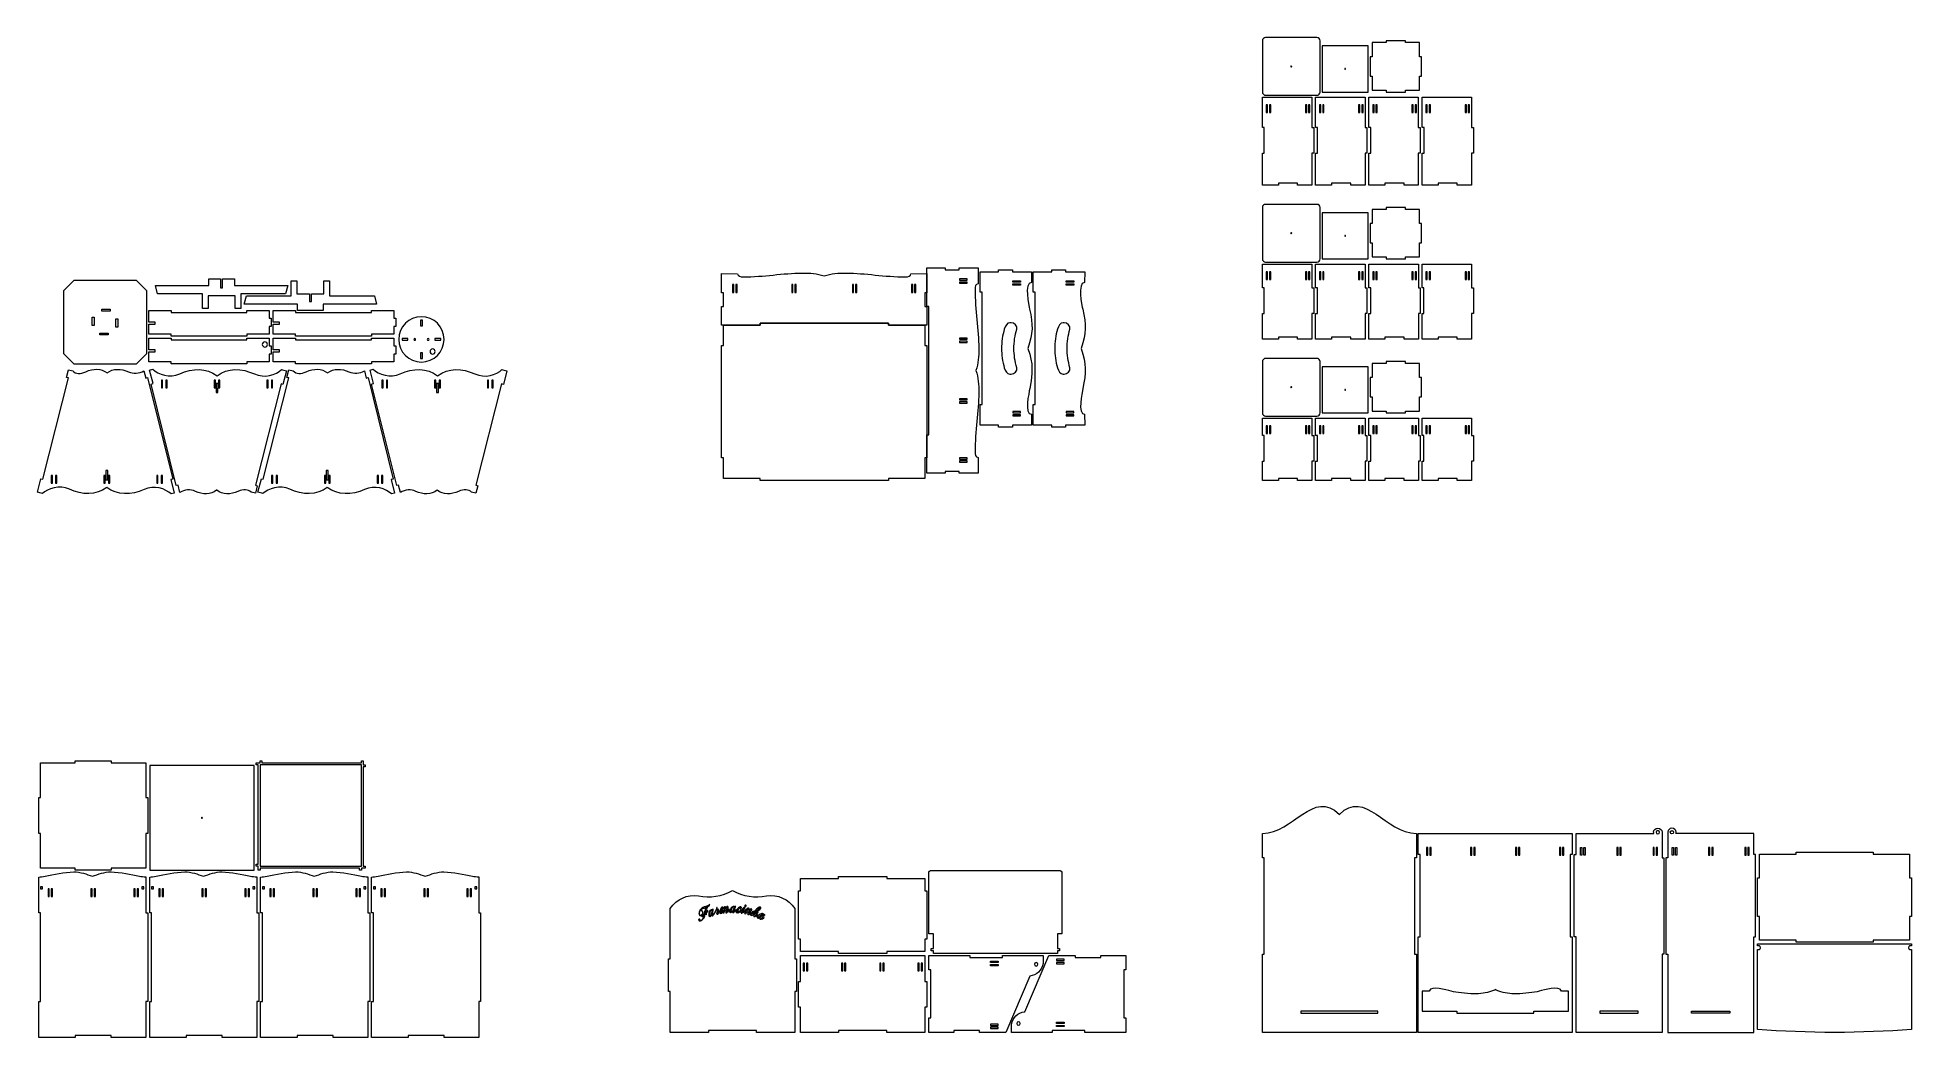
# Model space of a CAD drawing. Header units: millimetres. Extents: x -1461 to 1461, y -779 to 779.
import ezdxf

# ---------------------------------------------------------------- set-up
doc = ezdxf.new("R2010")
doc.units = ezdxf.units.MM
doc.header["$MEASUREMENT"] = 0
doc.layers.add('Camada 1', color=7, linetype='Continuous')

msp = doc.modelspace()

# ---------------------------------------------------------------- linework, layer by layer
at = {"layer": 'Camada 1', "color": 250, "lineweight": 20}
for points, knots in [([(453.8605, 779.0569), (453.8605, 779.0569), (533.8607, 779.0569), (533.8607, 779.0569), (533.8607, 779.0569), (536.6106, 779.0569), (538.8606, 776.8069), (538.8606, 774.057), (538.8606, 774.057), (538.8606, 774.057), (538.8606, 694.0568), (538.8606, 694.0568), (538.8606, 694.0568), (538.8606, 691.3069), (536.6106, 689.0569), (533.8607, 689.0569), (533.8607, 689.0569), (533.8607, 689.0569), (453.8605, 689.0569), (453.8605, 689.0569), (453.8605, 689.0569), (451.1106, 689.0569), (448.8606, 691.3069), (448.8606, 694.0568), (448.8606, 694.0568), (448.8606, 694.0568), (448.8606, 774.057), (448.8606, 774.057), (448.8606, 774.057), (448.8606, 776.8069), (451.1106, 779.0569), (453.8605, 779.0569)], [0, 0, 0, 0, 0.111111111, 0.111111111, 0.111111111, 0.111111111, 0.222222222, 0.222222222, 0.222222222, 0.222222222, 0.333333333, 0.333333333, 0.333333333, 0.333333333, 0.444444444, 0.444444444, 0.444444444, 0.444444444, 0.555555556, 0.555555556, 0.555555556, 0.555555556, 0.666666667, 0.666666667, 0.666666667, 0.666666667, 0.777777778, 0.777777778, 0.777777778, 0.777777778, 1, 1, 1, 1]), ([(541.8606, 766.0568), (541.8606, 766.0568), (613.8606, 766.0568), (613.8606, 766.0568), (613.8606, 766.0568), (613.8606, 766.0568), (613.8606, 694.0568), (613.8606, 694.0568), (613.8606, 694.0568), (613.8606, 694.0568), (541.8606, 694.0568), (541.8606, 694.0568), (541.8606, 694.0568), (541.8606, 694.0568), (541.8606, 766.0568), (541.8606, 766.0568)], [0, 0, 0, 0, 0.2, 0.2, 0.2, 0.2, 0.4, 0.4, 0.4, 0.4, 0.6, 0.6, 0.6, 0.6, 1, 1, 1, 1]), ([(619.8606, 771.0568), (619.8606, 771.0568), (641.8605, 771.0568), (641.8605, 771.0568), (641.8605, 771.0568), (641.8605, 771.0568), (641.8605, 774.0568), (641.8605, 774.0568), (641.8605, 774.0568), (641.8605, 774.0568), (671.8605, 774.0568), (671.8605, 774.0568), (671.8605, 774.0568), (671.8605, 774.0568), (671.8605, 771.0568), (671.8605, 771.0568), (671.8605, 771.0568), (671.8605, 771.0568), (693.8606, 771.0568), (693.8606, 771.0568), (693.8606, 771.0568), (693.8606, 771.0568), (693.8606, 749.0569), (693.8606, 749.0569), (693.8606, 749.0569), (693.8606, 749.0569), (696.8606, 749.0569), (696.8606, 749.0569), (696.8606, 749.0569), (696.8606, 749.0569), (696.8606, 719.0569), (696.8606, 719.0569), (696.8606, 719.0569), (696.8606, 719.0569), (693.8606, 719.0569), (693.8606, 719.0569), (693.8606, 719.0569), (693.8606, 719.0569), (693.8606, 697.0568), (693.8606, 697.0568), (693.8606, 697.0568), (693.8606, 697.0568), (671.8607, 697.0568), (671.8607, 697.0568), (671.8607, 697.0568), (671.8607, 697.0568), (671.8607, 694.0568), (671.8607, 694.0568), (671.8607, 694.0568), (671.8607, 694.0568), (641.8607, 694.0568), (641.8607, 694.0568), (641.8607, 694.0568), (641.8607, 694.0568), (641.8607, 697.0568), (641.8607, 697.0568), (641.8607, 697.0568), (641.8607, 697.0568), (619.8606, 697.0568), (619.8606, 697.0568), (619.8606, 697.0568), (619.8606, 697.0568), (619.8606, 719.0567), (619.8606, 719.0567), (619.8606, 719.0567), (619.8606, 719.0567), (616.8606, 719.0567), (616.8606, 719.0567), (616.8606, 719.0567), (616.8606, 719.0567), (616.8606, 749.0567), (616.8606, 749.0567), (616.8606, 749.0567), (616.8606, 749.0567), (619.8606, 749.0567), (619.8606, 749.0567), (619.8606, 749.0567), (619.8606, 749.0567), (619.8606, 771.0568), (619.8606, 771.0568)], [0, 0, 0, 0, 0.047619048, 0.047619048, 0.047619048, 0.047619048, 0.095238095, 0.095238095, 0.095238095, 0.095238095, 0.142857143, 0.142857143, 0.142857143, 0.142857143, 0.19047619, 0.19047619, 0.19047619, 0.19047619, 0.238095238, 0.238095238, 0.238095238, 0.238095238, 0.285714286, 0.285714286, 0.285714286, 0.285714286, 0.333333333, 0.333333333, 0.333333333, 0.333333333, 0.380952381, 0.380952381, 0.380952381, 0.380952381, 0.428571429, 0.428571429, 0.428571429, 0.428571429, 0.476190476, 0.476190476, 0.476190476, 0.476190476, 0.523809524, 0.523809524, 0.523809524, 0.523809524, 0.571428571, 0.571428571, 0.571428571, 0.571428571, 0.619047619, 0.619047619, 0.619047619, 0.619047619, 0.666666667, 0.666666667, 0.666666667, 0.666666667, 0.714285714, 0.714285714, 0.714285714, 0.714285714, 0.761904762, 0.761904762, 0.761904762, 0.761904762, 0.80952381, 0.80952381, 0.80952381, 0.80952381, 0.857142857, 0.857142857, 0.857142857, 0.857142857, 0.904761905, 0.904761905, 0.904761905, 0.904761905, 1, 1, 1, 1]), ([(493.8606, 734.8069), (494.2748, 734.8069), (494.6106, 734.4711), (494.6106, 734.0569), (494.6106, 734.0569), (494.6106, 733.6427), (494.2748, 733.3069), (493.8606, 733.3069), (493.8606, 733.3069), (493.4464, 733.3069), (493.1106, 733.6427), (493.1106, 734.0569), (493.1106, 734.0569), (493.1106, 734.4711), (493.4464, 734.8069), (493.8606, 734.8069)], [0, 0, 0, 0, 0.2, 0.2, 0.2, 0.2, 0.4, 0.4, 0.4, 0.4, 0.6, 0.6, 0.6, 0.6, 1, 1, 1, 1]), ([(577.8606, 730.8068), (578.2748, 730.8068), (578.6106, 730.471), (578.6106, 730.0568), (578.6106, 730.0568), (578.6106, 729.6426), (578.2748, 729.3068), (577.8606, 729.3068), (577.8606, 729.3068), (577.4464, 729.3068), (577.1106, 729.6426), (577.1106, 730.0568), (577.1106, 730.0568), (577.1106, 730.471), (577.4464, 730.8068), (577.8606, 730.8068)], [0, 0, 0, 0, 0.2, 0.2, 0.2, 0.2, 0.4, 0.4, 0.4, 0.4, 0.6, 0.6, 0.6, 0.6, 1, 1, 1, 1]), ([(525.873, 549.0571), (525.873, 549.0571), (525.873, 599.057), (525.873, 599.057), (525.873, 599.057), (525.873, 599.057), (528.8605, 599.057), (528.8605, 599.057), (528.8605, 599.057), (528.8605, 599.057), (528.8605, 639.057), (528.8605, 639.057), (528.8605, 639.057), (528.8605, 639.057), (525.873, 639.057), (525.873, 639.057), (525.873, 639.057), (525.873, 639.057), (525.873, 686.0569), (525.873, 686.0569), (525.873, 686.0569), (525.873, 686.0569), (448.8606, 686.0569), (448.8606, 686.0569), (448.8606, 686.0569), (448.8606, 686.0569), (448.8606, 639.057), (448.8606, 639.057), (448.8606, 639.057), (448.8606, 639.057), (451.8481, 639.057), (451.8481, 639.057), (451.8481, 639.057), (451.8481, 639.057), (451.8481, 599.057), (451.8481, 599.057), (451.8481, 599.057), (451.8481, 599.057), (448.8606, 599.057), (448.8606, 599.057), (448.8606, 599.057), (448.8606, 599.057), (448.8606, 549.0571), (448.8606, 549.0571), (448.8606, 549.0571), (448.8606, 549.0571), (473.748, 549.0571), (473.748, 549.0571), (473.748, 549.0571), (473.748, 549.0571), (473.748, 552.0571), (473.748, 552.0571), (473.748, 552.0571), (473.748, 552.0571), (503.7479, 552.0571), (503.7479, 552.0571), (503.7479, 552.0571), (503.7479, 552.0571), (503.7479, 549.0571), (503.7479, 549.0571), (503.7479, 549.0571), (503.7479, 549.0571), (525.873, 549.0571), (525.873, 549.0571)], [0, 0, 0, 0, 0.058823529, 0.058823529, 0.058823529, 0.058823529, 0.117647059, 0.117647059, 0.117647059, 0.117647059, 0.176470588, 0.176470588, 0.176470588, 0.176470588, 0.235294118, 0.235294118, 0.235294118, 0.235294118, 0.294117647, 0.294117647, 0.294117647, 0.294117647, 0.352941176, 0.352941176, 0.352941176, 0.352941176, 0.411764706, 0.411764706, 0.411764706, 0.411764706, 0.470588235, 0.470588235, 0.470588235, 0.470588235, 0.529411765, 0.529411765, 0.529411765, 0.529411765, 0.588235294, 0.588235294, 0.588235294, 0.588235294, 0.647058824, 0.647058824, 0.647058824, 0.647058824, 0.705882353, 0.705882353, 0.705882353, 0.705882353, 0.764705882, 0.764705882, 0.764705882, 0.764705882, 0.823529412, 0.823529412, 0.823529412, 0.823529412, 0.882352941, 0.882352941, 0.882352941, 0.882352941, 1, 1, 1, 1]), ([(454.8606, 674.0569), (454.8606, 674.0569), (456.8606, 674.0569), (456.8606, 674.0569), (456.8606, 674.0569), (456.8606, 674.0569), (456.8606, 662.0569), (456.8606, 662.0569), (456.8606, 662.0569), (456.8606, 662.0569), (454.8606, 662.0569), (454.8606, 662.0569), (454.8606, 662.0569), (454.8606, 662.0569), (454.8606, 674.0569), (454.8606, 674.0569)], [0, 0, 0, 0, 0.2, 0.2, 0.2, 0.2, 0.4, 0.4, 0.4, 0.4, 0.6, 0.6, 0.6, 0.6, 1, 1, 1, 1]), ([(459.8606, 674.0569), (459.8606, 674.0569), (461.8606, 674.0569), (461.8606, 674.0569), (461.8606, 674.0569), (461.8606, 674.0569), (461.8606, 662.0569), (461.8606, 662.0569), (461.8606, 662.0569), (461.8606, 662.0569), (459.8606, 662.0569), (459.8606, 662.0569), (459.8606, 662.0569), (459.8606, 662.0569), (459.8606, 674.0569), (459.8606, 674.0569)], [0, 0, 0, 0, 0.2, 0.2, 0.2, 0.2, 0.4, 0.4, 0.4, 0.4, 0.6, 0.6, 0.6, 0.6, 1, 1, 1, 1]), ([(515.873, 674.0569), (515.873, 674.0569), (517.873, 674.0569), (517.873, 674.0569), (517.873, 674.0569), (517.873, 674.0569), (517.873, 662.0569), (517.873, 662.0569), (517.873, 662.0569), (517.873, 662.0569), (515.873, 662.0569), (515.873, 662.0569), (515.873, 662.0569), (515.873, 662.0569), (515.873, 674.0569), (515.873, 674.0569)], [0, 0, 0, 0, 0.2, 0.2, 0.2, 0.2, 0.4, 0.4, 0.4, 0.4, 0.6, 0.6, 0.6, 0.6, 1, 1, 1, 1]), ([(520.873, 674.0569), (520.873, 674.0569), (522.873, 674.0569), (522.873, 674.0569), (522.873, 674.0569), (522.873, 674.0569), (522.873, 662.0569), (522.873, 662.0569), (522.873, 662.0569), (522.873, 662.0569), (520.873, 662.0569), (520.873, 662.0569), (520.873, 662.0569), (520.873, 662.0569), (520.873, 674.0569), (520.873, 674.0569)], [0, 0, 0, 0, 0.2, 0.2, 0.2, 0.2, 0.4, 0.4, 0.4, 0.4, 0.6, 0.6, 0.6, 0.6, 1, 1, 1, 1]), ([(608.8729, 549.0571), (608.8729, 549.0571), (608.8729, 599.057), (608.8729, 599.057), (608.8729, 599.057), (608.8729, 599.057), (611.8604, 599.057), (611.8604, 599.057), (611.8604, 599.057), (611.8604, 599.057), (611.8604, 639.057), (611.8604, 639.057), (611.8604, 639.057), (611.8604, 639.057), (608.8729, 639.057), (608.8729, 639.057), (608.8729, 639.057), (608.8729, 639.057), (608.8729, 686.0569), (608.8729, 686.0569), (608.8729, 686.0569), (608.8729, 686.0569), (531.8605, 686.0569), (531.8605, 686.0569), (531.8605, 686.0569), (531.8605, 686.0569), (531.8605, 639.057), (531.8605, 639.057), (531.8605, 639.057), (531.8605, 639.057), (534.848, 639.057), (534.848, 639.057), (534.848, 639.057), (534.848, 639.057), (534.848, 599.057), (534.848, 599.057), (534.848, 599.057), (534.848, 599.057), (531.8605, 599.057), (531.8605, 599.057), (531.8605, 599.057), (531.8605, 599.057), (531.8605, 549.0571), (531.8605, 549.0571), (531.8605, 549.0571), (531.8605, 549.0571), (556.7479, 549.0571), (556.7479, 549.0571), (556.7479, 549.0571), (556.7479, 549.0571), (556.7479, 552.0571), (556.7479, 552.0571), (556.7479, 552.0571), (556.7479, 552.0571), (586.7478, 552.0571), (586.7478, 552.0571), (586.7478, 552.0571), (586.7478, 552.0571), (586.7478, 549.0571), (586.7478, 549.0571), (586.7478, 549.0571), (586.7478, 549.0571), (608.8729, 549.0571), (608.8729, 549.0571)], [0, 0, 0, 0, 0.058823529, 0.058823529, 0.058823529, 0.058823529, 0.117647059, 0.117647059, 0.117647059, 0.117647059, 0.176470588, 0.176470588, 0.176470588, 0.176470588, 0.235294118, 0.235294118, 0.235294118, 0.235294118, 0.294117647, 0.294117647, 0.294117647, 0.294117647, 0.352941176, 0.352941176, 0.352941176, 0.352941176, 0.411764706, 0.411764706, 0.411764706, 0.411764706, 0.470588235, 0.470588235, 0.470588235, 0.470588235, 0.529411765, 0.529411765, 0.529411765, 0.529411765, 0.588235294, 0.588235294, 0.588235294, 0.588235294, 0.647058824, 0.647058824, 0.647058824, 0.647058824, 0.705882353, 0.705882353, 0.705882353, 0.705882353, 0.764705882, 0.764705882, 0.764705882, 0.764705882, 0.823529412, 0.823529412, 0.823529412, 0.823529412, 0.882352941, 0.882352941, 0.882352941, 0.882352941, 1, 1, 1, 1]), ([(537.8605, 674.0569), (537.8605, 674.0569), (539.8605, 674.0569), (539.8605, 674.0569), (539.8605, 674.0569), (539.8605, 674.0569), (539.8605, 662.0569), (539.8605, 662.0569), (539.8605, 662.0569), (539.8605, 662.0569), (537.8605, 662.0569), (537.8605, 662.0569), (537.8605, 662.0569), (537.8605, 662.0569), (537.8605, 674.0569), (537.8605, 674.0569)], [0, 0, 0, 0, 0.2, 0.2, 0.2, 0.2, 0.4, 0.4, 0.4, 0.4, 0.6, 0.6, 0.6, 0.6, 1, 1, 1, 1]), ([(542.8605, 674.0569), (542.8605, 674.0569), (544.8605, 674.0569), (544.8605, 674.0569), (544.8605, 674.0569), (544.8605, 674.0569), (544.8605, 662.0569), (544.8605, 662.0569), (544.8605, 662.0569), (544.8605, 662.0569), (542.8605, 662.0569), (542.8605, 662.0569), (542.8605, 662.0569), (542.8605, 662.0569), (542.8605, 674.0569), (542.8605, 674.0569)], [0, 0, 0, 0, 0.2, 0.2, 0.2, 0.2, 0.4, 0.4, 0.4, 0.4, 0.6, 0.6, 0.6, 0.6, 1, 1, 1, 1]), ([(598.8729, 674.0569), (598.8729, 674.0569), (600.8729, 674.0569), (600.8729, 674.0569), (600.8729, 674.0569), (600.8729, 674.0569), (600.8729, 662.0569), (600.8729, 662.0569), (600.8729, 662.0569), (600.8729, 662.0569), (598.8729, 662.0569), (598.8729, 662.0569), (598.8729, 662.0569), (598.8729, 662.0569), (598.8729, 674.0569), (598.8729, 674.0569)], [0, 0, 0, 0, 0.2, 0.2, 0.2, 0.2, 0.4, 0.4, 0.4, 0.4, 0.6, 0.6, 0.6, 0.6, 1, 1, 1, 1]), ([(603.8729, 674.0569), (603.8729, 674.0569), (605.8729, 674.0569), (605.8729, 674.0569), (605.8729, 674.0569), (605.8729, 674.0569), (605.8729, 662.0569), (605.8729, 662.0569), (605.8729, 662.0569), (605.8729, 662.0569), (603.8729, 662.0569), (603.8729, 662.0569), (603.8729, 662.0569), (603.8729, 662.0569), (603.8729, 674.0569), (603.8729, 674.0569)], [0, 0, 0, 0, 0.2, 0.2, 0.2, 0.2, 0.4, 0.4, 0.4, 0.4, 0.6, 0.6, 0.6, 0.6, 1, 1, 1, 1]), ([(691.8728, 549.0571), (691.8728, 549.0571), (691.8728, 599.057), (691.8728, 599.057), (691.8728, 599.057), (691.8728, 599.057), (694.8603, 599.057), (694.8603, 599.057), (694.8603, 599.057), (694.8603, 599.057), (694.8603, 639.057), (694.8603, 639.057), (694.8603, 639.057), (694.8603, 639.057), (691.8728, 639.057), (691.8728, 639.057), (691.8728, 639.057), (691.8728, 639.057), (691.8728, 686.0569), (691.8728, 686.0569), (691.8728, 686.0569), (691.8728, 686.0569), (614.8604, 686.0569), (614.8604, 686.0569), (614.8604, 686.0569), (614.8604, 686.0569), (614.8604, 639.057), (614.8604, 639.057), (614.8604, 639.057), (614.8604, 639.057), (617.8479, 639.057), (617.8479, 639.057), (617.8479, 639.057), (617.8479, 639.057), (617.8479, 599.057), (617.8479, 599.057), (617.8479, 599.057), (617.8479, 599.057), (614.8604, 599.057), (614.8604, 599.057), (614.8604, 599.057), (614.8604, 599.057), (614.8604, 549.0571), (614.8604, 549.0571), (614.8604, 549.0571), (614.8604, 549.0571), (639.7478, 549.0571), (639.7478, 549.0571), (639.7478, 549.0571), (639.7478, 549.0571), (639.7478, 552.0571), (639.7478, 552.0571), (639.7478, 552.0571), (639.7478, 552.0571), (669.7477, 552.0571), (669.7477, 552.0571), (669.7477, 552.0571), (669.7477, 552.0571), (669.7477, 549.0571), (669.7477, 549.0571), (669.7477, 549.0571), (669.7477, 549.0571), (691.8728, 549.0571), (691.8728, 549.0571)], [0, 0, 0, 0, 0.058823529, 0.058823529, 0.058823529, 0.058823529, 0.117647059, 0.117647059, 0.117647059, 0.117647059, 0.176470588, 0.176470588, 0.176470588, 0.176470588, 0.235294118, 0.235294118, 0.235294118, 0.235294118, 0.294117647, 0.294117647, 0.294117647, 0.294117647, 0.352941176, 0.352941176, 0.352941176, 0.352941176, 0.411764706, 0.411764706, 0.411764706, 0.411764706, 0.470588235, 0.470588235, 0.470588235, 0.470588235, 0.529411765, 0.529411765, 0.529411765, 0.529411765, 0.588235294, 0.588235294, 0.588235294, 0.588235294, 0.647058824, 0.647058824, 0.647058824, 0.647058824, 0.705882353, 0.705882353, 0.705882353, 0.705882353, 0.764705882, 0.764705882, 0.764705882, 0.764705882, 0.823529412, 0.823529412, 0.823529412, 0.823529412, 0.882352941, 0.882352941, 0.882352941, 0.882352941, 1, 1, 1, 1]), ([(620.8604, 674.0569), (620.8604, 674.0569), (622.8604, 674.0569), (622.8604, 674.0569), (622.8604, 674.0569), (622.8604, 674.0569), (622.8604, 662.0569), (622.8604, 662.0569), (622.8604, 662.0569), (622.8604, 662.0569), (620.8604, 662.0569), (620.8604, 662.0569), (620.8604, 662.0569), (620.8604, 662.0569), (620.8604, 674.0569), (620.8604, 674.0569)], [0, 0, 0, 0, 0.2, 0.2, 0.2, 0.2, 0.4, 0.4, 0.4, 0.4, 0.6, 0.6, 0.6, 0.6, 1, 1, 1, 1]), ([(625.8604, 674.0569), (625.8604, 674.0569), (627.8604, 674.0569), (627.8604, 674.0569), (627.8604, 674.0569), (627.8604, 674.0569), (627.8604, 662.0569), (627.8604, 662.0569), (627.8604, 662.0569), (627.8604, 662.0569), (625.8604, 662.0569), (625.8604, 662.0569), (625.8604, 662.0569), (625.8604, 662.0569), (625.8604, 674.0569), (625.8604, 674.0569)], [0, 0, 0, 0, 0.2, 0.2, 0.2, 0.2, 0.4, 0.4, 0.4, 0.4, 0.6, 0.6, 0.6, 0.6, 1, 1, 1, 1]), ([(681.8728, 674.0569), (681.8728, 674.0569), (683.8728, 674.0569), (683.8728, 674.0569), (683.8728, 674.0569), (683.8728, 674.0569), (683.8728, 662.0569), (683.8728, 662.0569), (683.8728, 662.0569), (683.8728, 662.0569), (681.8728, 662.0569), (681.8728, 662.0569), (681.8728, 662.0569), (681.8728, 662.0569), (681.8728, 674.0569), (681.8728, 674.0569)], [0, 0, 0, 0, 0.2, 0.2, 0.2, 0.2, 0.4, 0.4, 0.4, 0.4, 0.6, 0.6, 0.6, 0.6, 1, 1, 1, 1]), ([(686.8728, 674.0569), (686.8728, 674.0569), (688.8728, 674.0569), (688.8728, 674.0569), (688.8728, 674.0569), (688.8728, 674.0569), (688.8728, 662.0569), (688.8728, 662.0569), (688.8728, 662.0569), (688.8728, 662.0569), (686.8728, 662.0569), (686.8728, 662.0569), (686.8728, 662.0569), (686.8728, 662.0569), (686.8728, 674.0569), (686.8728, 674.0569)], [0, 0, 0, 0, 0.2, 0.2, 0.2, 0.2, 0.4, 0.4, 0.4, 0.4, 0.6, 0.6, 0.6, 0.6, 1, 1, 1, 1]), ([(774.8727, 549.0571), (774.8727, 549.0571), (774.8727, 599.057), (774.8727, 599.057), (774.8727, 599.057), (774.8727, 599.057), (777.8602, 599.057), (777.8602, 599.057), (777.8602, 599.057), (777.8602, 599.057), (777.8602, 639.057), (777.8602, 639.057), (777.8602, 639.057), (777.8602, 639.057), (774.8727, 639.057), (774.8727, 639.057), (774.8727, 639.057), (774.8727, 639.057), (774.8727, 686.0569), (774.8727, 686.0569), (774.8727, 686.0569), (774.8727, 686.0569), (697.8603, 686.0569), (697.8603, 686.0569), (697.8603, 686.0569), (697.8603, 686.0569), (697.8603, 639.057), (697.8603, 639.057), (697.8603, 639.057), (697.8603, 639.057), (700.8478, 639.057), (700.8478, 639.057), (700.8478, 639.057), (700.8478, 639.057), (700.8478, 599.057), (700.8478, 599.057), (700.8478, 599.057), (700.8478, 599.057), (697.8603, 599.057), (697.8603, 599.057), (697.8603, 599.057), (697.8603, 599.057), (697.8603, 549.0571), (697.8603, 549.0571), (697.8603, 549.0571), (697.8603, 549.0571), (722.7477, 549.0571), (722.7477, 549.0571), (722.7477, 549.0571), (722.7477, 549.0571), (722.7477, 552.0571), (722.7477, 552.0571), (722.7477, 552.0571), (722.7477, 552.0571), (752.7476, 552.0571), (752.7476, 552.0571), (752.7476, 552.0571), (752.7476, 552.0571), (752.7476, 549.0571), (752.7476, 549.0571), (752.7476, 549.0571), (752.7476, 549.0571), (774.8727, 549.0571), (774.8727, 549.0571)], [0, 0, 0, 0, 0.058823529, 0.058823529, 0.058823529, 0.058823529, 0.117647059, 0.117647059, 0.117647059, 0.117647059, 0.176470588, 0.176470588, 0.176470588, 0.176470588, 0.235294118, 0.235294118, 0.235294118, 0.235294118, 0.294117647, 0.294117647, 0.294117647, 0.294117647, 0.352941176, 0.352941176, 0.352941176, 0.352941176, 0.411764706, 0.411764706, 0.411764706, 0.411764706, 0.470588235, 0.470588235, 0.470588235, 0.470588235, 0.529411765, 0.529411765, 0.529411765, 0.529411765, 0.588235294, 0.588235294, 0.588235294, 0.588235294, 0.647058824, 0.647058824, 0.647058824, 0.647058824, 0.705882353, 0.705882353, 0.705882353, 0.705882353, 0.764705882, 0.764705882, 0.764705882, 0.764705882, 0.823529412, 0.823529412, 0.823529412, 0.823529412, 0.882352941, 0.882352941, 0.882352941, 0.882352941, 1, 1, 1, 1]), ([(703.8603, 674.0569), (703.8603, 674.0569), (705.8603, 674.0569), (705.8603, 674.0569), (705.8603, 674.0569), (705.8603, 674.0569), (705.8603, 662.0569), (705.8603, 662.0569), (705.8603, 662.0569), (705.8603, 662.0569), (703.8603, 662.0569), (703.8603, 662.0569), (703.8603, 662.0569), (703.8603, 662.0569), (703.8603, 674.0569), (703.8603, 674.0569)], [0, 0, 0, 0, 0.2, 0.2, 0.2, 0.2, 0.4, 0.4, 0.4, 0.4, 0.6, 0.6, 0.6, 0.6, 1, 1, 1, 1]), ([(708.8603, 674.0569), (708.8603, 674.0569), (710.8603, 674.0569), (710.8603, 674.0569), (710.8603, 674.0569), (710.8603, 674.0569), (710.8603, 662.0569), (710.8603, 662.0569), (710.8603, 662.0569), (710.8603, 662.0569), (708.8603, 662.0569), (708.8603, 662.0569), (708.8603, 662.0569), (708.8603, 662.0569), (708.8603, 674.0569), (708.8603, 674.0569)], [0, 0, 0, 0, 0.2, 0.2, 0.2, 0.2, 0.4, 0.4, 0.4, 0.4, 0.6, 0.6, 0.6, 0.6, 1, 1, 1, 1]), ([(764.8727, 674.0569), (764.8727, 674.0569), (766.8727, 674.0569), (766.8727, 674.0569), (766.8727, 674.0569), (766.8727, 674.0569), (766.8727, 662.0569), (766.8727, 662.0569), (766.8727, 662.0569), (766.8727, 662.0569), (764.8727, 662.0569), (764.8727, 662.0569), (764.8727, 662.0569), (764.8727, 662.0569), (764.8727, 674.0569), (764.8727, 674.0569)], [0, 0, 0, 0, 0.2, 0.2, 0.2, 0.2, 0.4, 0.4, 0.4, 0.4, 0.6, 0.6, 0.6, 0.6, 1, 1, 1, 1]), ([(769.8727, 674.0569), (769.8727, 674.0569), (771.8727, 674.0569), (771.8727, 674.0569), (771.8727, 674.0569), (771.8727, 674.0569), (771.8727, 662.0569), (771.8727, 662.0569), (771.8727, 662.0569), (771.8727, 662.0569), (769.8727, 662.0569), (769.8727, 662.0569), (769.8727, 662.0569), (769.8727, 662.0569), (769.8727, 674.0569), (769.8727, 674.0569)], [0, 0, 0, 0, 0.2, 0.2, 0.2, 0.2, 0.4, 0.4, 0.4, 0.4, 0.6, 0.6, 0.6, 0.6, 1, 1, 1, 1]), ([(453.8605, 519.0571), (453.8605, 519.0571), (533.8607, 519.0571), (533.8607, 519.0571), (533.8607, 519.0571), (536.6106, 519.0571), (538.8606, 516.8071), (538.8606, 514.0572), (538.8606, 514.0572), (538.8606, 514.0572), (538.8606, 434.057), (538.8606, 434.057), (538.8606, 434.057), (538.8606, 431.3071), (536.6106, 429.0571), (533.8607, 429.0571), (533.8607, 429.0571), (533.8607, 429.0571), (453.8605, 429.0571), (453.8605, 429.0571), (453.8605, 429.0571), (451.1106, 429.0571), (448.8606, 431.3071), (448.8606, 434.057), (448.8606, 434.057), (448.8606, 434.057), (448.8606, 514.0572), (448.8606, 514.0572), (448.8606, 514.0572), (448.8606, 516.8071), (451.1106, 519.0571), (453.8605, 519.0571)], [0, 0, 0, 0, 0.111111111, 0.111111111, 0.111111111, 0.111111111, 0.222222222, 0.222222222, 0.222222222, 0.222222222, 0.333333333, 0.333333333, 0.333333333, 0.333333333, 0.444444444, 0.444444444, 0.444444444, 0.444444444, 0.555555556, 0.555555556, 0.555555556, 0.555555556, 0.666666667, 0.666666667, 0.666666667, 0.666666667, 0.777777778, 0.777777778, 0.777777778, 0.777777778, 1, 1, 1, 1]), ([(541.8606, 506.057), (541.8606, 506.057), (613.8606, 506.057), (613.8606, 506.057), (613.8606, 506.057), (613.8606, 506.057), (613.8606, 434.057), (613.8606, 434.057), (613.8606, 434.057), (613.8606, 434.057), (541.8606, 434.057), (541.8606, 434.057), (541.8606, 434.057), (541.8606, 434.057), (541.8606, 506.057), (541.8606, 506.057)], [0, 0, 0, 0, 0.2, 0.2, 0.2, 0.2, 0.4, 0.4, 0.4, 0.4, 0.6, 0.6, 0.6, 0.6, 1, 1, 1, 1]), ([(619.8606, 511.057), (619.8606, 511.057), (641.8605, 511.057), (641.8605, 511.057), (641.8605, 511.057), (641.8605, 511.057), (641.8605, 514.057), (641.8605, 514.057), (641.8605, 514.057), (641.8605, 514.057), (671.8605, 514.057), (671.8605, 514.057), (671.8605, 514.057), (671.8605, 514.057), (671.8605, 511.057), (671.8605, 511.057), (671.8605, 511.057), (671.8605, 511.057), (693.8606, 511.057), (693.8606, 511.057), (693.8606, 511.057), (693.8606, 511.057), (693.8606, 489.0571), (693.8606, 489.0571), (693.8606, 489.0571), (693.8606, 489.0571), (696.8606, 489.0571), (696.8606, 489.0571), (696.8606, 489.0571), (696.8606, 489.0571), (696.8606, 459.0571), (696.8606, 459.0571), (696.8606, 459.0571), (696.8606, 459.0571), (693.8606, 459.0571), (693.8606, 459.0571), (693.8606, 459.0571), (693.8606, 459.0571), (693.8606, 437.057), (693.8606, 437.057), (693.8606, 437.057), (693.8606, 437.057), (671.8607, 437.057), (671.8607, 437.057), (671.8607, 437.057), (671.8607, 437.057), (671.8607, 434.057), (671.8607, 434.057), (671.8607, 434.057), (671.8607, 434.057), (641.8607, 434.057), (641.8607, 434.057), (641.8607, 434.057), (641.8607, 434.057), (641.8607, 437.057), (641.8607, 437.057), (641.8607, 437.057), (641.8607, 437.057), (619.8606, 437.057), (619.8606, 437.057), (619.8606, 437.057), (619.8606, 437.057), (619.8606, 459.0569), (619.8606, 459.0569), (619.8606, 459.0569), (619.8606, 459.0569), (616.8606, 459.0569), (616.8606, 459.0569), (616.8606, 459.0569), (616.8606, 459.0569), (616.8606, 489.0569), (616.8606, 489.0569), (616.8606, 489.0569), (616.8606, 489.0569), (619.8606, 489.0569), (619.8606, 489.0569), (619.8606, 489.0569), (619.8606, 489.0569), (619.8606, 511.057), (619.8606, 511.057)], [0, 0, 0, 0, 0.047619048, 0.047619048, 0.047619048, 0.047619048, 0.095238095, 0.095238095, 0.095238095, 0.095238095, 0.142857143, 0.142857143, 0.142857143, 0.142857143, 0.19047619, 0.19047619, 0.19047619, 0.19047619, 0.238095238, 0.238095238, 0.238095238, 0.238095238, 0.285714286, 0.285714286, 0.285714286, 0.285714286, 0.333333333, 0.333333333, 0.333333333, 0.333333333, 0.380952381, 0.380952381, 0.380952381, 0.380952381, 0.428571429, 0.428571429, 0.428571429, 0.428571429, 0.476190476, 0.476190476, 0.476190476, 0.476190476, 0.523809524, 0.523809524, 0.523809524, 0.523809524, 0.571428571, 0.571428571, 0.571428571, 0.571428571, 0.619047619, 0.619047619, 0.619047619, 0.619047619, 0.666666667, 0.666666667, 0.666666667, 0.666666667, 0.714285714, 0.714285714, 0.714285714, 0.714285714, 0.761904762, 0.761904762, 0.761904762, 0.761904762, 0.80952381, 0.80952381, 0.80952381, 0.80952381, 0.857142857, 0.857142857, 0.857142857, 0.857142857, 0.904761905, 0.904761905, 0.904761905, 0.904761905, 1, 1, 1, 1]), ([(493.8606, 474.8071), (494.2748, 474.8071), (494.6106, 474.4713), (494.6106, 474.0571), (494.6106, 474.0571), (494.6106, 473.6429), (494.2748, 473.3071), (493.8606, 473.3071), (493.8606, 473.3071), (493.4464, 473.3071), (493.1106, 473.6429), (493.1106, 474.0571), (493.1106, 474.0571), (493.1106, 474.4713), (493.4464, 474.8071), (493.8606, 474.8071)], [0, 0, 0, 0, 0.2, 0.2, 0.2, 0.2, 0.4, 0.4, 0.4, 0.4, 0.6, 0.6, 0.6, 0.6, 1, 1, 1, 1]), ([(577.8606, 470.807), (578.2748, 470.807), (578.6106, 470.4712), (578.6106, 470.057), (578.6106, 470.057), (578.6106, 469.6428), (578.2748, 469.307), (577.8606, 469.307), (577.8606, 469.307), (577.4464, 469.307), (577.1106, 469.6428), (577.1106, 470.057), (577.1106, 470.057), (577.1106, 470.4712), (577.4464, 470.807), (577.8606, 470.807)], [0, 0, 0, 0, 0.2, 0.2, 0.2, 0.2, 0.4, 0.4, 0.4, 0.4, 0.6, 0.6, 0.6, 0.6, 1, 1, 1, 1]), ([(-269.0545, 412.0906), (-297.9849, 411.8331), (-328.3596, 406.1066), (-360.986, 406.1066), (-360.986, 406.1066), (-364.6444, 406.1066), (-369.4617, 407.0926), (-369.4617, 410.8904), (-369.4617, 410.8904), (-369.4617, 410.8904), (-394.2821, 411.0877), (-394.2821, 411.0877), (-394.2821, 411.0877), (-394.2821, 411.0877), (-394.307, 381.4224), (-394.307, 381.4224), (-394.307, 381.4224), (-394.307, 381.4224), (-391.2821, 381.4224), (-391.2821, 381.4224), (-391.2821, 381.4224), (-391.2821, 381.4224), (-391.2821, 359.8082), (-391.2821, 359.8082), (-391.2821, 359.8082), (-391.2821, 359.8082), (-394.307, 359.8082), (-394.307, 359.8082), (-394.307, 359.8082), (-394.307, 359.8082), (-394.2821, 331.0027), (-394.2821, 331.0027), (-394.2821, 331.0027), (-394.2821, 331.0027), (-334.2809, 331.0027), (-334.2809, 331.0027), (-334.2809, 331.0027), (-334.2809, 331.0027), (-334.2809, 334.009), (-334.2809, 334.009), (-334.2809, 334.009), (-334.2809, 334.009), (-134.2835, 334.009), (-134.2835, 334.009), (-134.2835, 334.009), (-134.2835, 334.009), (-134.2835, 331.0027), (-134.2835, 331.0027), (-134.2835, 331.0027), (-134.2835, 331.0027), (-74.2823, 331.0027), (-74.2823, 331.0027), (-74.2823, 331.0027), (-74.2823, 331.0027), (-74.2574, 359.8082), (-74.2574, 359.8082), (-74.2574, 359.8082), (-74.2574, 359.8082), (-77.2823, 359.8082), (-77.2823, 359.8082), (-77.2823, 359.8082), (-77.2823, 359.8082), (-77.2823, 381.4224), (-77.2823, 381.4224), (-77.2823, 381.4224), (-77.2823, 381.4224), (-74.2574, 381.4224), (-74.2574, 381.4224), (-74.2574, 381.4224), (-74.2574, 381.4224), (-74.2823, 411.0877), (-74.2823, 411.0877), (-74.2823, 411.0877), (-74.2823, 411.0877), (-99.1027, 410.8904), (-99.1027, 410.8904), (-99.1027, 410.8904), (-99.1027, 407.0926), (-103.92, 406.1066), (-107.5784, 406.1066), (-107.5784, 406.1066), (-140.2048, 406.1066), (-170.5795, 411.8331), (-199.5099, 412.0906), (-199.5099, 412.0906), (-212.0021, 412.2023), (-223.4916, 411.2063), (-234.2581, 407.545), (-234.2581, 407.545), (-234.2581, 407.545), (-234.2822, 407.5532), (-234.2822, 407.5532), (-234.2822, 407.5532), (-234.2822, 407.5532), (-234.3063, 407.545), (-234.3063, 407.545), (-234.3063, 407.545), (-245.0728, 411.2063), (-256.5623, 412.2023), (-269.0545, 412.0906)], [0, 0, 0, 0, 0.038461538, 0.038461538, 0.038461538, 0.038461538, 0.076923077, 0.076923077, 0.076923077, 0.076923077, 0.115384615, 0.115384615, 0.115384615, 0.115384615, 0.153846154, 0.153846154, 0.153846154, 0.153846154, 0.192307692, 0.192307692, 0.192307692, 0.192307692, 0.230769231, 0.230769231, 0.230769231, 0.230769231, 0.269230769, 0.269230769, 0.269230769, 0.269230769, 0.307692308, 0.307692308, 0.307692308, 0.307692308, 0.346153846, 0.346153846, 0.346153846, 0.346153846, 0.384615385, 0.384615385, 0.384615385, 0.384615385, 0.423076923, 0.423076923, 0.423076923, 0.423076923, 0.461538462, 0.461538462, 0.461538462, 0.461538462, 0.5, 0.5, 0.5, 0.5, 0.538461538, 0.538461538, 0.538461538, 0.538461538, 0.576923077, 0.576923077, 0.576923077, 0.576923077, 0.615384615, 0.615384615, 0.615384615, 0.615384615, 0.653846154, 0.653846154, 0.653846154, 0.653846154, 0.692307692, 0.692307692, 0.692307692, 0.692307692, 0.730769231, 0.730769231, 0.730769231, 0.730769231, 0.769230769, 0.769230769, 0.769230769, 0.769230769, 0.807692308, 0.807692308, 0.807692308, 0.807692308, 0.846153846, 0.846153846, 0.846153846, 0.846153846, 0.884615385, 0.884615385, 0.884615385, 0.884615385, 0.923076923, 0.923076923, 0.923076923, 0.923076923, 1, 1, 1, 1]), ([(6.8056, 294.8601), (6.5481, 323.7905), (0.8216, 354.1652), (0.8216, 386.7916), (0.8216, 386.7916), (0.8216, 390.45), (1.8076, 395.2673), (5.6054, 395.2673), (5.6054, 395.2673), (5.6054, 395.2673), (5.8027, 420.0877), (5.8027, 420.0877), (5.8027, 420.0877), (5.8027, 420.0877), (-23.8626, 420.1126), (-23.8626, 420.1126), (-23.8626, 420.1126), (-23.8626, 420.1126), (-23.8626, 417.0877), (-23.8626, 417.0877), (-23.8626, 417.0877), (-23.8626, 417.0877), (-45.4768, 417.0877), (-45.4768, 417.0877), (-45.4768, 417.0877), (-45.4768, 417.0877), (-45.4768, 420.1126), (-45.4768, 420.1126), (-45.4768, 420.1126), (-45.4768, 420.1126), (-74.2823, 420.0877), (-74.2823, 420.0877), (-74.2823, 420.0877), (-74.2823, 420.0877), (-74.2823, 360.0865), (-74.2823, 360.0865), (-74.2823, 360.0865), (-74.2823, 360.0865), (-71.276, 360.0865), (-71.276, 360.0865), (-71.276, 360.0865), (-71.276, 360.0865), (-71.276, 160.0891), (-71.276, 160.0891), (-71.276, 160.0891), (-71.276, 160.0891), (-74.2823, 160.0891), (-74.2823, 160.0891), (-74.2823, 160.0891), (-74.2823, 160.0891), (-74.2823, 100.0879), (-74.2823, 100.0879), (-74.2823, 100.0879), (-74.2823, 100.0879), (-45.4768, 100.063), (-45.4768, 100.063), (-45.4768, 100.063), (-45.4768, 100.063), (-45.4768, 103.0879), (-45.4768, 103.0879), (-45.4768, 103.0879), (-45.4768, 103.0879), (-23.8626, 103.0879), (-23.8626, 103.0879), (-23.8626, 103.0879), (-23.8626, 103.0879), (-23.8626, 100.063), (-23.8626, 100.063), (-23.8626, 100.063), (-23.8626, 100.063), (5.8027, 100.0879), (5.8027, 100.0879), (5.8027, 100.0879), (5.8027, 100.0879), (5.6054, 124.9083), (5.6054, 124.9083), (5.6054, 124.9083), (1.8076, 124.9083), (0.8216, 129.7256), (0.8216, 133.384), (0.8216, 133.384), (0.8216, 166.0104), (6.5481, 196.3851), (6.8056, 225.3155), (6.8056, 225.3155), (6.9173, 237.8077), (5.9213, 249.2972), (2.26, 260.0637), (2.26, 260.0637), (2.26, 260.0637), (2.2682, 260.0878), (2.2682, 260.0878), (2.2682, 260.0878), (2.2682, 260.0878), (2.26, 260.1119), (2.26, 260.1119), (2.26, 260.1119), (5.9213, 270.8784), (6.9173, 282.3679), (6.8056, 294.8601)], [0, 0, 0, 0, 0.038461538, 0.038461538, 0.038461538, 0.038461538, 0.076923077, 0.076923077, 0.076923077, 0.076923077, 0.115384615, 0.115384615, 0.115384615, 0.115384615, 0.153846154, 0.153846154, 0.153846154, 0.153846154, 0.192307692, 0.192307692, 0.192307692, 0.192307692, 0.230769231, 0.230769231, 0.230769231, 0.230769231, 0.269230769, 0.269230769, 0.269230769, 0.269230769, 0.307692308, 0.307692308, 0.307692308, 0.307692308, 0.346153846, 0.346153846, 0.346153846, 0.346153846, 0.384615385, 0.384615385, 0.384615385, 0.384615385, 0.423076923, 0.423076923, 0.423076923, 0.423076923, 0.461538462, 0.461538462, 0.461538462, 0.461538462, 0.5, 0.5, 0.5, 0.5, 0.538461538, 0.538461538, 0.538461538, 0.538461538, 0.576923077, 0.576923077, 0.576923077, 0.576923077, 0.615384615, 0.615384615, 0.615384615, 0.615384615, 0.653846154, 0.653846154, 0.653846154, 0.653846154, 0.692307692, 0.692307692, 0.692307692, 0.692307692, 0.730769231, 0.730769231, 0.730769231, 0.730769231, 0.769230769, 0.769230769, 0.769230769, 0.769230769, 0.807692308, 0.807692308, 0.807692308, 0.807692308, 0.846153846, 0.846153846, 0.846153846, 0.846153846, 0.884615385, 0.884615385, 0.884615385, 0.884615385, 0.923076923, 0.923076923, 0.923076923, 0.923076923, 1, 1, 1, 1]), ([(11.8027, 382.0654), (11.8027, 382.0654), (11.8027, 207.1646), (11.8027, 207.1646), (11.8027, 207.1646), (11.8027, 207.1646), (8.8027, 207.1646), (8.8027, 207.1646), (8.8027, 207.1646), (8.8027, 207.1646), (8.8027, 175.1423), (8.8027, 175.1423), (8.8027, 175.1423), (8.8027, 175.1423), (11.8027, 175.1423), (11.8027, 175.1423), (11.8027, 175.1423), (11.8027, 175.1423), (11.8027, 175.1398), (11.8027, 175.1398), (11.8027, 175.1398), (11.8027, 175.1398), (37.6082, 175.12), (37.6082, 175.12), (37.6082, 175.12), (37.6082, 175.12), (37.6082, 172.1423), (37.6082, 172.1423), (37.6082, 172.1423), (37.6082, 172.1423), (59.2224, 172.1423), (59.2224, 172.1423), (59.2224, 172.1423), (59.2224, 172.1423), (59.2224, 175.12), (59.2224, 175.12), (59.2224, 175.12), (59.2224, 175.12), (88.8877, 175.1423), (88.8877, 175.1423), (88.8877, 175.1423), (88.8877, 175.1423), (88.711, 191.9876), (88.711, 191.9876), (88.711, 191.9876), (77.0869, 191.9876), (85.0314, 225.6515), (86.1694, 231.9183), (86.1694, 231.9183), (90.7963, 257.3976), (91.7824, 269.515), (83.2468, 294.615), (83.2468, 294.615), (91.3805, 318.533), (91.471, 331.5294), (85.7506, 355.9059), (85.7506, 355.9059), (84.6075, 360.7772), (77.0447, 397.2424), (88.711, 397.2424), (88.711, 397.2424), (88.711, 397.2424), (88.8877, 414.0877), (88.8877, 414.0877), (88.8877, 414.0877), (88.8877, 414.0877), (59.2224, 414.11), (59.2224, 414.11), (59.2224, 414.11), (59.2224, 414.11), (59.2224, 417.0877), (59.2224, 417.0877), (59.2224, 417.0877), (59.2224, 417.0877), (37.6082, 417.0877), (37.6082, 417.0877), (37.6082, 417.0877), (37.6082, 417.0877), (37.6082, 414.11), (37.6082, 414.11), (37.6082, 414.11), (37.6082, 414.11), (11.8027, 414.0902), (11.8027, 414.0902), (11.8027, 414.0902), (11.8027, 414.0902), (11.8027, 414.0877), (11.8027, 414.0877), (11.8027, 414.0877), (11.8027, 414.0877), (8.8027, 414.0877), (8.8027, 414.0877), (8.8027, 414.0877), (8.8027, 414.0877), (8.8027, 382.0654), (8.8027, 382.0654), (8.8027, 382.0654), (8.8027, 382.0654), (11.8027, 382.0654), (11.8027, 382.0654)], [0, 0, 0, 0, 0.038461538, 0.038461538, 0.038461538, 0.038461538, 0.076923077, 0.076923077, 0.076923077, 0.076923077, 0.115384615, 0.115384615, 0.115384615, 0.115384615, 0.153846154, 0.153846154, 0.153846154, 0.153846154, 0.192307692, 0.192307692, 0.192307692, 0.192307692, 0.230769231, 0.230769231, 0.230769231, 0.230769231, 0.269230769, 0.269230769, 0.269230769, 0.269230769, 0.307692308, 0.307692308, 0.307692308, 0.307692308, 0.346153846, 0.346153846, 0.346153846, 0.346153846, 0.384615385, 0.384615385, 0.384615385, 0.384615385, 0.423076923, 0.423076923, 0.423076923, 0.423076923, 0.461538462, 0.461538462, 0.461538462, 0.461538462, 0.5, 0.5, 0.5, 0.5, 0.538461538, 0.538461538, 0.538461538, 0.538461538, 0.576923077, 0.576923077, 0.576923077, 0.576923077, 0.615384615, 0.615384615, 0.615384615, 0.615384615, 0.653846154, 0.653846154, 0.653846154, 0.653846154, 0.692307692, 0.692307692, 0.692307692, 0.692307692, 0.730769231, 0.730769231, 0.730769231, 0.730769231, 0.769230769, 0.769230769, 0.769230769, 0.769230769, 0.807692308, 0.807692308, 0.807692308, 0.807692308, 0.846153846, 0.846153846, 0.846153846, 0.846153846, 0.884615385, 0.884615385, 0.884615385, 0.884615385, 0.923076923, 0.923076923, 0.923076923, 0.923076923, 1, 1, 1, 1]), ([(94.711, 382.0654), (94.711, 382.0654), (94.711, 207.1646), (94.711, 207.1646), (94.711, 207.1646), (94.711, 207.1646), (91.711, 207.1646), (91.711, 207.1646), (91.711, 207.1646), (91.711, 207.1646), (91.711, 175.1423), (91.711, 175.1423), (91.711, 175.1423), (91.711, 175.1423), (94.711, 175.1423), (94.711, 175.1423), (94.711, 175.1423), (94.711, 175.1423), (94.711, 175.1398), (94.711, 175.1398), (94.711, 175.1398), (94.711, 175.1398), (120.5165, 175.12), (120.5165, 175.12), (120.5165, 175.12), (120.5165, 175.12), (120.5165, 172.1423), (120.5165, 172.1423), (120.5165, 172.1423), (120.5165, 172.1423), (142.1307, 172.1423), (142.1307, 172.1423), (142.1307, 172.1423), (142.1307, 172.1423), (142.1307, 175.12), (142.1307, 175.12), (142.1307, 175.12), (142.1307, 175.12), (171.796, 175.1423), (171.796, 175.1423), (171.796, 175.1423), (171.796, 175.1423), (171.6193, 191.9876), (171.6193, 191.9876), (171.6193, 191.9876), (159.9952, 191.9876), (167.9397, 225.6515), (169.0777, 231.9183), (169.0777, 231.9183), (173.7046, 257.3976), (174.6907, 269.515), (166.1551, 294.615), (166.1551, 294.615), (174.2888, 318.533), (174.3793, 331.5294), (168.6589, 355.9059), (168.6589, 355.9059), (167.5158, 360.7772), (159.953, 397.2424), (171.6193, 397.2424), (171.6193, 397.2424), (171.6193, 397.2424), (171.796, 414.0877), (171.796, 414.0877), (171.796, 414.0877), (171.796, 414.0877), (142.1307, 414.11), (142.1307, 414.11), (142.1307, 414.11), (142.1307, 414.11), (142.1307, 417.0877), (142.1307, 417.0877), (142.1307, 417.0877), (142.1307, 417.0877), (120.5165, 417.0877), (120.5165, 417.0877), (120.5165, 417.0877), (120.5165, 417.0877), (120.5165, 414.11), (120.5165, 414.11), (120.5165, 414.11), (120.5165, 414.11), (94.711, 414.0902), (94.711, 414.0902), (94.711, 414.0902), (94.711, 414.0902), (94.711, 414.0877), (94.711, 414.0877), (94.711, 414.0877), (94.711, 414.0877), (91.711, 414.0877), (91.711, 414.0877), (91.711, 414.0877), (91.711, 414.0877), (91.711, 382.0654), (91.711, 382.0654), (91.711, 382.0654), (91.711, 382.0654), (94.711, 382.0654), (94.711, 382.0654)], [0, 0, 0, 0, 0.038461538, 0.038461538, 0.038461538, 0.038461538, 0.076923077, 0.076923077, 0.076923077, 0.076923077, 0.115384615, 0.115384615, 0.115384615, 0.115384615, 0.153846154, 0.153846154, 0.153846154, 0.153846154, 0.192307692, 0.192307692, 0.192307692, 0.192307692, 0.230769231, 0.230769231, 0.230769231, 0.230769231, 0.269230769, 0.269230769, 0.269230769, 0.269230769, 0.307692308, 0.307692308, 0.307692308, 0.307692308, 0.346153846, 0.346153846, 0.346153846, 0.346153846, 0.384615385, 0.384615385, 0.384615385, 0.384615385, 0.423076923, 0.423076923, 0.423076923, 0.423076923, 0.461538462, 0.461538462, 0.461538462, 0.461538462, 0.5, 0.5, 0.5, 0.5, 0.538461538, 0.538461538, 0.538461538, 0.538461538, 0.576923077, 0.576923077, 0.576923077, 0.576923077, 0.615384615, 0.615384615, 0.615384615, 0.615384615, 0.653846154, 0.653846154, 0.653846154, 0.653846154, 0.692307692, 0.692307692, 0.692307692, 0.692307692, 0.730769231, 0.730769231, 0.730769231, 0.730769231, 0.769230769, 0.769230769, 0.769230769, 0.769230769, 0.807692308, 0.807692308, 0.807692308, 0.807692308, 0.846153846, 0.846153846, 0.846153846, 0.846153846, 0.884615385, 0.884615385, 0.884615385, 0.884615385, 0.923076923, 0.923076923, 0.923076923, 0.923076923, 1, 1, 1, 1]), ([(448.8606, 309.0572), (448.8606, 309.0572), (473.748, 309.0572), (473.748, 309.0572), (473.748, 309.0572), (473.748, 309.0572), (473.748, 312.0572), (473.748, 312.0572), (473.748, 312.0572), (473.748, 312.0572), (503.7479, 312.0572), (503.7479, 312.0572), (503.7479, 312.0572), (503.7479, 312.0572), (503.7479, 309.0572), (503.7479, 309.0572), (503.7479, 309.0572), (503.7479, 309.0572), (525.973, 309.0572), (525.973, 309.0572), (525.973, 309.0572), (525.973, 309.0572), (525.973, 349.0572), (525.973, 349.0572), (525.973, 349.0572), (525.973, 349.0572), (528.8605, 349.0572), (528.8605, 349.0572), (528.8605, 349.0572), (528.8605, 349.0572), (528.8605, 389.0571), (528.8605, 389.0571), (528.8605, 389.0571), (528.8605, 389.0571), (525.973, 389.0571), (525.973, 389.0571), (525.973, 389.0571), (525.973, 389.0571), (525.973, 426.0571), (525.973, 426.0571), (525.973, 426.0571), (525.973, 426.0571), (448.8606, 426.0571), (448.8606, 426.0571), (448.8606, 426.0571), (448.8606, 426.0571), (448.8606, 389.0571), (448.8606, 389.0571), (448.8606, 389.0571), (448.8606, 389.0571), (451.7481, 389.0571), (451.7481, 389.0571), (451.7481, 389.0571), (451.7481, 389.0571), (451.7481, 349.0572), (451.7481, 349.0572), (451.7481, 349.0572), (451.7481, 349.0572), (448.8606, 349.0572), (448.8606, 349.0572), (448.8606, 349.0572), (448.8606, 349.0572), (448.8606, 309.0572), (448.8606, 309.0572)], [0, 0, 0, 0, 0.058823529, 0.058823529, 0.058823529, 0.058823529, 0.117647059, 0.117647059, 0.117647059, 0.117647059, 0.176470588, 0.176470588, 0.176470588, 0.176470588, 0.235294118, 0.235294118, 0.235294118, 0.235294118, 0.294117647, 0.294117647, 0.294117647, 0.294117647, 0.352941176, 0.352941176, 0.352941176, 0.352941176, 0.411764706, 0.411764706, 0.411764706, 0.411764706, 0.470588235, 0.470588235, 0.470588235, 0.470588235, 0.529411765, 0.529411765, 0.529411765, 0.529411765, 0.588235294, 0.588235294, 0.588235294, 0.588235294, 0.647058824, 0.647058824, 0.647058824, 0.647058824, 0.705882353, 0.705882353, 0.705882353, 0.705882353, 0.764705882, 0.764705882, 0.764705882, 0.764705882, 0.823529412, 0.823529412, 0.823529412, 0.823529412, 0.882352941, 0.882352941, 0.882352941, 0.882352941, 1, 1, 1, 1]), ([(454.8606, 414.0571), (454.8606, 414.0571), (456.8606, 414.0571), (456.8606, 414.0571), (456.8606, 414.0571), (456.8606, 414.0571), (456.8606, 402.0571), (456.8606, 402.0571), (456.8606, 402.0571), (456.8606, 402.0571), (454.8606, 402.0571), (454.8606, 402.0571), (454.8606, 402.0571), (454.8606, 402.0571), (454.8606, 414.0571), (454.8606, 414.0571)], [0, 0, 0, 0, 0.2, 0.2, 0.2, 0.2, 0.4, 0.4, 0.4, 0.4, 0.6, 0.6, 0.6, 0.6, 1, 1, 1, 1]), ([(459.8606, 414.0571), (459.8606, 414.0571), (461.8606, 414.0571), (461.8606, 414.0571), (461.8606, 414.0571), (461.8606, 414.0571), (461.8606, 402.0571), (461.8606, 402.0571), (461.8606, 402.0571), (461.8606, 402.0571), (459.8606, 402.0571), (459.8606, 402.0571), (459.8606, 402.0571), (459.8606, 402.0571), (459.8606, 414.0571), (459.8606, 414.0571)], [0, 0, 0, 0, 0.2, 0.2, 0.2, 0.2, 0.4, 0.4, 0.4, 0.4, 0.6, 0.6, 0.6, 0.6, 1, 1, 1, 1]), ([(515.873, 414.0571), (515.873, 414.0571), (517.873, 414.0571), (517.873, 414.0571), (517.873, 414.0571), (517.873, 414.0571), (517.873, 402.0571), (517.873, 402.0571), (517.873, 402.0571), (517.873, 402.0571), (515.873, 402.0571), (515.873, 402.0571), (515.873, 402.0571), (515.873, 402.0571), (515.873, 414.0571), (515.873, 414.0571)], [0, 0, 0, 0, 0.2, 0.2, 0.2, 0.2, 0.4, 0.4, 0.4, 0.4, 0.6, 0.6, 0.6, 0.6, 1, 1, 1, 1]), ([(520.873, 414.0571), (520.873, 414.0571), (522.873, 414.0571), (522.873, 414.0571), (522.873, 414.0571), (522.873, 414.0571), (522.873, 402.0571), (522.873, 402.0571), (522.873, 402.0571), (522.873, 402.0571), (520.873, 402.0571), (520.873, 402.0571), (520.873, 402.0571), (520.873, 402.0571), (520.873, 414.0571), (520.873, 414.0571)], [0, 0, 0, 0, 0.2, 0.2, 0.2, 0.2, 0.4, 0.4, 0.4, 0.4, 0.6, 0.6, 0.6, 0.6, 1, 1, 1, 1]), ([(531.8605, 309.0572), (531.8605, 309.0572), (556.7479, 309.0572), (556.7479, 309.0572), (556.7479, 309.0572), (556.7479, 309.0572), (556.7479, 312.0572), (556.7479, 312.0572), (556.7479, 312.0572), (556.7479, 312.0572), (586.7478, 312.0572), (586.7478, 312.0572), (586.7478, 312.0572), (586.7478, 312.0572), (586.7478, 309.0572), (586.7478, 309.0572), (586.7478, 309.0572), (586.7478, 309.0572), (608.9729, 309.0572), (608.9729, 309.0572), (608.9729, 309.0572), (608.9729, 309.0572), (608.9729, 349.0572), (608.9729, 349.0572), (608.9729, 349.0572), (608.9729, 349.0572), (611.8604, 349.0572), (611.8604, 349.0572), (611.8604, 349.0572), (611.8604, 349.0572), (611.8604, 389.0571), (611.8604, 389.0571), (611.8604, 389.0571), (611.8604, 389.0571), (608.9729, 389.0571), (608.9729, 389.0571), (608.9729, 389.0571), (608.9729, 389.0571), (608.9729, 426.0571), (608.9729, 426.0571), (608.9729, 426.0571), (608.9729, 426.0571), (531.8605, 426.0571), (531.8605, 426.0571), (531.8605, 426.0571), (531.8605, 426.0571), (531.8605, 389.0571), (531.8605, 389.0571), (531.8605, 389.0571), (531.8605, 389.0571), (534.748, 389.0571), (534.748, 389.0571), (534.748, 389.0571), (534.748, 389.0571), (534.748, 349.0572), (534.748, 349.0572), (534.748, 349.0572), (534.748, 349.0572), (531.8605, 349.0572), (531.8605, 349.0572), (531.8605, 349.0572), (531.8605, 349.0572), (531.8605, 309.0572), (531.8605, 309.0572)], [0, 0, 0, 0, 0.058823529, 0.058823529, 0.058823529, 0.058823529, 0.117647059, 0.117647059, 0.117647059, 0.117647059, 0.176470588, 0.176470588, 0.176470588, 0.176470588, 0.235294118, 0.235294118, 0.235294118, 0.235294118, 0.294117647, 0.294117647, 0.294117647, 0.294117647, 0.352941176, 0.352941176, 0.352941176, 0.352941176, 0.411764706, 0.411764706, 0.411764706, 0.411764706, 0.470588235, 0.470588235, 0.470588235, 0.470588235, 0.529411765, 0.529411765, 0.529411765, 0.529411765, 0.588235294, 0.588235294, 0.588235294, 0.588235294, 0.647058824, 0.647058824, 0.647058824, 0.647058824, 0.705882353, 0.705882353, 0.705882353, 0.705882353, 0.764705882, 0.764705882, 0.764705882, 0.764705882, 0.823529412, 0.823529412, 0.823529412, 0.823529412, 0.882352941, 0.882352941, 0.882352941, 0.882352941, 1, 1, 1, 1]), ([(537.8605, 414.0571), (537.8605, 414.0571), (539.8605, 414.0571), (539.8605, 414.0571), (539.8605, 414.0571), (539.8605, 414.0571), (539.8605, 402.0571), (539.8605, 402.0571), (539.8605, 402.0571), (539.8605, 402.0571), (537.8605, 402.0571), (537.8605, 402.0571), (537.8605, 402.0571), (537.8605, 402.0571), (537.8605, 414.0571), (537.8605, 414.0571)], [0, 0, 0, 0, 0.2, 0.2, 0.2, 0.2, 0.4, 0.4, 0.4, 0.4, 0.6, 0.6, 0.6, 0.6, 1, 1, 1, 1]), ([(542.8605, 414.0571), (542.8605, 414.0571), (544.8605, 414.0571), (544.8605, 414.0571), (544.8605, 414.0571), (544.8605, 414.0571), (544.8605, 402.0571), (544.8605, 402.0571), (544.8605, 402.0571), (544.8605, 402.0571), (542.8605, 402.0571), (542.8605, 402.0571), (542.8605, 402.0571), (542.8605, 402.0571), (542.8605, 414.0571), (542.8605, 414.0571)], [0, 0, 0, 0, 0.2, 0.2, 0.2, 0.2, 0.4, 0.4, 0.4, 0.4, 0.6, 0.6, 0.6, 0.6, 1, 1, 1, 1]), ([(598.8729, 414.0571), (598.8729, 414.0571), (600.8729, 414.0571), (600.8729, 414.0571), (600.8729, 414.0571), (600.8729, 414.0571), (600.8729, 402.0571), (600.8729, 402.0571), (600.8729, 402.0571), (600.8729, 402.0571), (598.8729, 402.0571), (598.8729, 402.0571), (598.8729, 402.0571), (598.8729, 402.0571), (598.8729, 414.0571), (598.8729, 414.0571)], [0, 0, 0, 0, 0.2, 0.2, 0.2, 0.2, 0.4, 0.4, 0.4, 0.4, 0.6, 0.6, 0.6, 0.6, 1, 1, 1, 1]), ([(603.8729, 414.0571), (603.8729, 414.0571), (605.8729, 414.0571), (605.8729, 414.0571), (605.8729, 414.0571), (605.8729, 414.0571), (605.8729, 402.0571), (605.8729, 402.0571), (605.8729, 402.0571), (605.8729, 402.0571), (603.8729, 402.0571), (603.8729, 402.0571), (603.8729, 402.0571), (603.8729, 402.0571), (603.8729, 414.0571), (603.8729, 414.0571)], [0, 0, 0, 0, 0.2, 0.2, 0.2, 0.2, 0.4, 0.4, 0.4, 0.4, 0.6, 0.6, 0.6, 0.6, 1, 1, 1, 1]), ([(614.8604, 309.0572), (614.8604, 309.0572), (639.7478, 309.0572), (639.7478, 309.0572), (639.7478, 309.0572), (639.7478, 309.0572), (639.7478, 312.0572), (639.7478, 312.0572), (639.7478, 312.0572), (639.7478, 312.0572), (669.7477, 312.0572), (669.7477, 312.0572), (669.7477, 312.0572), (669.7477, 312.0572), (669.7477, 309.0572), (669.7477, 309.0572), (669.7477, 309.0572), (669.7477, 309.0572), (691.9728, 309.0572), (691.9728, 309.0572), (691.9728, 309.0572), (691.9728, 309.0572), (691.9728, 349.0572), (691.9728, 349.0572), (691.9728, 349.0572), (691.9728, 349.0572), (694.8603, 349.0572), (694.8603, 349.0572), (694.8603, 349.0572), (694.8603, 349.0572), (694.8603, 389.0571), (694.8603, 389.0571), (694.8603, 389.0571), (694.8603, 389.0571), (691.9728, 389.0571), (691.9728, 389.0571), (691.9728, 389.0571), (691.9728, 389.0571), (691.9728, 426.0571), (691.9728, 426.0571), (691.9728, 426.0571), (691.9728, 426.0571), (614.8604, 426.0571), (614.8604, 426.0571), (614.8604, 426.0571), (614.8604, 426.0571), (614.8604, 389.0571), (614.8604, 389.0571), (614.8604, 389.0571), (614.8604, 389.0571), (617.7479, 389.0571), (617.7479, 389.0571), (617.7479, 389.0571), (617.7479, 389.0571), (617.7479, 349.0572), (617.7479, 349.0572), (617.7479, 349.0572), (617.7479, 349.0572), (614.8604, 349.0572), (614.8604, 349.0572), (614.8604, 349.0572), (614.8604, 349.0572), (614.8604, 309.0572), (614.8604, 309.0572)], [0, 0, 0, 0, 0.058823529, 0.058823529, 0.058823529, 0.058823529, 0.117647059, 0.117647059, 0.117647059, 0.117647059, 0.176470588, 0.176470588, 0.176470588, 0.176470588, 0.235294118, 0.235294118, 0.235294118, 0.235294118, 0.294117647, 0.294117647, 0.294117647, 0.294117647, 0.352941176, 0.352941176, 0.352941176, 0.352941176, 0.411764706, 0.411764706, 0.411764706, 0.411764706, 0.470588235, 0.470588235, 0.470588235, 0.470588235, 0.529411765, 0.529411765, 0.529411765, 0.529411765, 0.588235294, 0.588235294, 0.588235294, 0.588235294, 0.647058824, 0.647058824, 0.647058824, 0.647058824, 0.705882353, 0.705882353, 0.705882353, 0.705882353, 0.764705882, 0.764705882, 0.764705882, 0.764705882, 0.823529412, 0.823529412, 0.823529412, 0.823529412, 0.882352941, 0.882352941, 0.882352941, 0.882352941, 1, 1, 1, 1]), ([(620.8604, 414.0571), (620.8604, 414.0571), (622.8604, 414.0571), (622.8604, 414.0571), (622.8604, 414.0571), (622.8604, 414.0571), (622.8604, 402.0571), (622.8604, 402.0571), (622.8604, 402.0571), (622.8604, 402.0571), (620.8604, 402.0571), (620.8604, 402.0571), (620.8604, 402.0571), (620.8604, 402.0571), (620.8604, 414.0571), (620.8604, 414.0571)], [0, 0, 0, 0, 0.2, 0.2, 0.2, 0.2, 0.4, 0.4, 0.4, 0.4, 0.6, 0.6, 0.6, 0.6, 1, 1, 1, 1]), ([(625.8604, 414.0571), (625.8604, 414.0571), (627.8604, 414.0571), (627.8604, 414.0571), (627.8604, 414.0571), (627.8604, 414.0571), (627.8604, 402.0571), (627.8604, 402.0571), (627.8604, 402.0571), (627.8604, 402.0571), (625.8604, 402.0571), (625.8604, 402.0571), (625.8604, 402.0571), (625.8604, 402.0571), (625.8604, 414.0571), (625.8604, 414.0571)], [0, 0, 0, 0, 0.2, 0.2, 0.2, 0.2, 0.4, 0.4, 0.4, 0.4, 0.6, 0.6, 0.6, 0.6, 1, 1, 1, 1]), ([(681.8728, 414.0571), (681.8728, 414.0571), (683.8728, 414.0571), (683.8728, 414.0571), (683.8728, 414.0571), (683.8728, 414.0571), (683.8728, 402.0571), (683.8728, 402.0571), (683.8728, 402.0571), (683.8728, 402.0571), (681.8728, 402.0571), (681.8728, 402.0571), (681.8728, 402.0571), (681.8728, 402.0571), (681.8728, 414.0571), (681.8728, 414.0571)], [0, 0, 0, 0, 0.2, 0.2, 0.2, 0.2, 0.4, 0.4, 0.4, 0.4, 0.6, 0.6, 0.6, 0.6, 1, 1, 1, 1]), ([(686.8728, 414.0571), (686.8728, 414.0571), (688.8728, 414.0571), (688.8728, 414.0571), (688.8728, 414.0571), (688.8728, 414.0571), (688.8728, 402.0571), (688.8728, 402.0571), (688.8728, 402.0571), (688.8728, 402.0571), (686.8728, 402.0571), (686.8728, 402.0571), (686.8728, 402.0571), (686.8728, 402.0571), (686.8728, 414.0571), (686.8728, 414.0571)], [0, 0, 0, 0, 0.2, 0.2, 0.2, 0.2, 0.4, 0.4, 0.4, 0.4, 0.6, 0.6, 0.6, 0.6, 1, 1, 1, 1]), ([(697.8603, 309.0572), (697.8603, 309.0572), (722.7477, 309.0572), (722.7477, 309.0572), (722.7477, 309.0572), (722.7477, 309.0572), (722.7477, 312.0572), (722.7477, 312.0572), (722.7477, 312.0572), (722.7477, 312.0572), (752.7476, 312.0572), (752.7476, 312.0572), (752.7476, 312.0572), (752.7476, 312.0572), (752.7476, 309.0572), (752.7476, 309.0572), (752.7476, 309.0572), (752.7476, 309.0572), (774.9727, 309.0572), (774.9727, 309.0572), (774.9727, 309.0572), (774.9727, 309.0572), (774.9727, 349.0572), (774.9727, 349.0572), (774.9727, 349.0572), (774.9727, 349.0572), (777.8602, 349.0572), (777.8602, 349.0572), (777.8602, 349.0572), (777.8602, 349.0572), (777.8602, 389.0571), (777.8602, 389.0571), (777.8602, 389.0571), (777.8602, 389.0571), (774.9727, 389.0571), (774.9727, 389.0571), (774.9727, 389.0571), (774.9727, 389.0571), (774.9727, 426.0571), (774.9727, 426.0571), (774.9727, 426.0571), (774.9727, 426.0571), (697.8603, 426.0571), (697.8603, 426.0571), (697.8603, 426.0571), (697.8603, 426.0571), (697.8603, 389.0571), (697.8603, 389.0571), (697.8603, 389.0571), (697.8603, 389.0571), (700.7478, 389.0571), (700.7478, 389.0571), (700.7478, 389.0571), (700.7478, 389.0571), (700.7478, 349.0572), (700.7478, 349.0572), (700.7478, 349.0572), (700.7478, 349.0572), (697.8603, 349.0572), (697.8603, 349.0572), (697.8603, 349.0572), (697.8603, 349.0572), (697.8603, 309.0572), (697.8603, 309.0572)], [0, 0, 0, 0, 0.058823529, 0.058823529, 0.058823529, 0.058823529, 0.117647059, 0.117647059, 0.117647059, 0.117647059, 0.176470588, 0.176470588, 0.176470588, 0.176470588, 0.235294118, 0.235294118, 0.235294118, 0.235294118, 0.294117647, 0.294117647, 0.294117647, 0.294117647, 0.352941176, 0.352941176, 0.352941176, 0.352941176, 0.411764706, 0.411764706, 0.411764706, 0.411764706, 0.470588235, 0.470588235, 0.470588235, 0.470588235, 0.529411765, 0.529411765, 0.529411765, 0.529411765, 0.588235294, 0.588235294, 0.588235294, 0.588235294, 0.647058824, 0.647058824, 0.647058824, 0.647058824, 0.705882353, 0.705882353, 0.705882353, 0.705882353, 0.764705882, 0.764705882, 0.764705882, 0.764705882, 0.823529412, 0.823529412, 0.823529412, 0.823529412, 0.882352941, 0.882352941, 0.882352941, 0.882352941, 1, 1, 1, 1]), ([(703.8603, 414.0571), (703.8603, 414.0571), (705.8603, 414.0571), (705.8603, 414.0571), (705.8603, 414.0571), (705.8603, 414.0571), (705.8603, 402.0571), (705.8603, 402.0571), (705.8603, 402.0571), (705.8603, 402.0571), (703.8603, 402.0571), (703.8603, 402.0571), (703.8603, 402.0571), (703.8603, 402.0571), (703.8603, 414.0571), (703.8603, 414.0571)], [0, 0, 0, 0, 0.2, 0.2, 0.2, 0.2, 0.4, 0.4, 0.4, 0.4, 0.6, 0.6, 0.6, 0.6, 1, 1, 1, 1]), ([(708.8603, 414.0571), (708.8603, 414.0571), (710.8603, 414.0571), (710.8603, 414.0571), (710.8603, 414.0571), (710.8603, 414.0571), (710.8603, 402.0571), (710.8603, 402.0571), (710.8603, 402.0571), (710.8603, 402.0571), (708.8603, 402.0571), (708.8603, 402.0571), (708.8603, 402.0571), (708.8603, 402.0571), (708.8603, 414.0571), (708.8603, 414.0571)], [0, 0, 0, 0, 0.2, 0.2, 0.2, 0.2, 0.4, 0.4, 0.4, 0.4, 0.6, 0.6, 0.6, 0.6, 1, 1, 1, 1]), ([(764.8727, 414.0571), (764.8727, 414.0571), (766.8727, 414.0571), (766.8727, 414.0571), (766.8727, 414.0571), (766.8727, 414.0571), (766.8727, 402.0571), (766.8727, 402.0571), (766.8727, 402.0571), (766.8727, 402.0571), (764.8727, 402.0571), (764.8727, 402.0571), (764.8727, 402.0571), (764.8727, 402.0571), (764.8727, 414.0571), (764.8727, 414.0571)], [0, 0, 0, 0, 0.2, 0.2, 0.2, 0.2, 0.4, 0.4, 0.4, 0.4, 0.6, 0.6, 0.6, 0.6, 1, 1, 1, 1]), ([(769.8727, 414.0571), (769.8727, 414.0571), (771.8727, 414.0571), (771.8727, 414.0571), (771.8727, 414.0571), (771.8727, 414.0571), (771.8727, 402.0571), (771.8727, 402.0571), (771.8727, 402.0571), (771.8727, 402.0571), (769.8727, 402.0571), (769.8727, 402.0571), (769.8727, 402.0571), (769.8727, 402.0571), (769.8727, 414.0571), (769.8727, 414.0571)], [0, 0, 0, 0, 0.2, 0.2, 0.2, 0.2, 0.4, 0.4, 0.4, 0.4, 0.6, 0.6, 0.6, 0.6, 1, 1, 1, 1]), ([(-1404.3247, 400.565), (-1404.3247, 400.565), (-1355.0106, 400.565), (-1355.0106, 400.565), (-1355.0106, 400.565), (-1355.0106, 400.565), (-1306.5429, 400.565), (-1306.5429, 400.565), (-1306.5429, 400.565), (-1306.5429, 400.565), (-1306.5429, 400.565), (-1306.5429, 400.565), (-1306.5429, 400.565), (-1306.5429, 400.565), (-1290.4338, 384.4559), (-1290.4338, 384.4559), (-1290.4338, 384.4559), (-1290.4338, 384.4559), (-1290.4338, 286.6742), (-1290.4338, 286.6742), (-1290.4338, 286.6742), (-1290.4338, 286.6742), (-1306.5429, 270.5651), (-1306.5429, 270.5651), (-1306.5429, 270.5651), (-1306.5429, 270.5651), (-1306.5429, 270.5651), (-1306.5429, 270.5651), (-1306.5429, 270.5651), (-1306.5429, 270.5651), (-1358.8206, 270.5651), (-1358.8206, 270.5651), (-1358.8206, 270.5651), (-1358.8206, 270.5651), (-1404.3247, 270.5651), (-1404.3247, 270.5651), (-1404.3247, 270.5651), (-1404.3247, 270.5651), (-1404.3247, 270.5651), (-1404.3247, 270.5651), (-1404.3247, 270.5651), (-1404.3247, 270.5651), (-1420.4338, 286.6742), (-1420.4338, 286.6742), (-1420.4338, 286.6742), (-1420.4338, 286.6742), (-1420.4338, 384.4559), (-1420.4338, 384.4559), (-1420.4338, 384.4559), (-1420.4338, 384.4559), (-1404.3247, 400.565), (-1404.3247, 400.565), (-1404.3247, 400.565), (-1404.3247, 400.565), (-1404.3247, 400.565), (-1404.3247, 400.565)], [0, 0, 0, 0, 0.066666667, 0.066666667, 0.066666667, 0.066666667, 0.133333333, 0.133333333, 0.133333333, 0.133333333, 0.2, 0.2, 0.2, 0.2, 0.266666667, 0.266666667, 0.266666667, 0.266666667, 0.333333333, 0.333333333, 0.333333333, 0.333333333, 0.4, 0.4, 0.4, 0.4, 0.466666667, 0.466666667, 0.466666667, 0.466666667, 0.533333333, 0.533333333, 0.533333333, 0.533333333, 0.6, 0.6, 0.6, 0.6, 0.666666667, 0.666666667, 0.666666667, 0.666666667, 0.733333333, 0.733333333, 0.733333333, 0.733333333, 0.8, 0.8, 0.8, 0.8, 0.866666667, 0.866666667, 0.866666667, 0.866666667, 1, 1, 1, 1]), ([(-1153.7978, 392.7788), (-1153.7978, 392.7788), (-1153.7978, 402.7788), (-1153.7978, 402.7788), (-1153.7978, 402.7788), (-1153.7978, 402.7788), (-1172.2978, 402.7788), (-1172.2978, 402.7788), (-1172.2978, 402.7788), (-1172.2978, 402.7788), (-1172.2978, 388.7788), (-1172.2978, 388.7788), (-1172.2978, 388.7788), (-1172.2978, 388.7788), (-1175.2978, 388.7788), (-1175.2978, 388.7788), (-1175.2978, 388.7788), (-1175.2978, 388.7788), (-1175.2978, 402.7788), (-1175.2978, 402.7788), (-1175.2978, 402.7788), (-1175.2978, 402.7788), (-1193.7978, 402.7788), (-1193.7978, 402.7788), (-1193.7978, 402.7788), (-1193.7978, 402.7788), (-1193.7978, 392.7788), (-1193.7978, 392.7788), (-1193.7978, 392.7788), (-1193.7978, 392.7788), (-1276.8488, 392.7788), (-1276.8488, 392.7788), (-1276.8488, 392.7788), (-1276.8488, 392.7788), (-1273.4941, 379.7788), (-1273.4941, 379.7788), (-1273.4941, 379.7788), (-1273.4941, 379.7788), (-1203.7978, 379.7788), (-1203.7978, 379.7788), (-1203.7978, 379.7788), (-1203.7978, 379.7788), (-1203.7978, 356.7788), (-1203.7978, 356.7788), (-1203.7978, 356.7788), (-1203.7978, 356.7788), (-1194.7978, 356.7788), (-1194.7978, 356.7788), (-1194.7978, 356.7788), (-1194.7978, 356.7788), (-1194.7978, 376.7788), (-1194.7978, 376.7788), (-1194.7978, 376.7788), (-1163.3899, 376.7788), (-1184.2057, 376.7788), (-1152.7978, 376.7788), (-1152.7978, 376.7788), (-1152.7978, 376.7788), (-1152.7978, 356.7788), (-1152.7978, 356.7788), (-1152.7978, 356.7788), (-1152.7978, 356.7788), (-1143.7978, 356.7788), (-1143.7978, 356.7788), (-1143.7978, 356.7788), (-1143.7978, 356.7788), (-1143.7978, 379.7788), (-1143.7978, 379.7788), (-1143.7978, 379.7788), (-1143.7978, 379.7788), (-1074.1015, 379.7788), (-1074.1015, 379.7788), (-1074.1015, 379.7788), (-1074.1015, 379.7788), (-1070.7468, 392.7788), (-1070.7468, 392.7788), (-1070.7468, 392.7788), (-1070.7468, 392.7788), (-1153.7978, 392.7788), (-1153.7978, 392.7788)], [0, 0, 0, 0, 0.047619048, 0.047619048, 0.047619048, 0.047619048, 0.095238095, 0.095238095, 0.095238095, 0.095238095, 0.142857143, 0.142857143, 0.142857143, 0.142857143, 0.19047619, 0.19047619, 0.19047619, 0.19047619, 0.238095238, 0.238095238, 0.238095238, 0.238095238, 0.285714286, 0.285714286, 0.285714286, 0.285714286, 0.333333333, 0.333333333, 0.333333333, 0.333333333, 0.380952381, 0.380952381, 0.380952381, 0.380952381, 0.428571429, 0.428571429, 0.428571429, 0.428571429, 0.476190476, 0.476190476, 0.476190476, 0.476190476, 0.523809524, 0.523809524, 0.523809524, 0.523809524, 0.571428571, 0.571428571, 0.571428571, 0.571428571, 0.619047619, 0.619047619, 0.619047619, 0.619047619, 0.666666667, 0.666666667, 0.666666667, 0.666666667, 0.714285714, 0.714285714, 0.714285714, 0.714285714, 0.761904762, 0.761904762, 0.761904762, 0.761904762, 0.80952381, 0.80952381, 0.80952381, 0.80952381, 0.857142857, 0.857142857, 0.857142857, 0.857142857, 0.904761905, 0.904761905, 0.904761905, 0.904761905, 1, 1, 1, 1]), ([(-1055.3664, 363.7788), (-1055.3664, 363.7788), (-1055.3664, 353.7788), (-1055.3664, 353.7788), (-1055.3664, 353.7788), (-1055.3664, 353.7788), (-1015.3664, 353.7788), (-1015.3664, 353.7788), (-1015.3664, 353.7788), (-1015.3664, 353.7788), (-1015.3664, 363.7788), (-1015.3664, 363.7788), (-1015.3664, 363.7788), (-1015.3664, 363.7788), (-932.3154, 363.7788), (-932.3154, 363.7788), (-932.3154, 363.7788), (-932.3154, 363.7788), (-935.6701, 376.7788), (-935.6701, 376.7788), (-935.6701, 376.7788), (-935.6701, 376.7788), (-1005.3664, 376.7788), (-1005.3664, 376.7788), (-1005.3664, 376.7788), (-1005.3664, 376.7788), (-1005.3664, 399.7788), (-1005.3664, 399.7788), (-1005.3664, 399.7788), (-1005.3664, 399.7788), (-1014.3664, 399.7788), (-1014.3664, 399.7788), (-1014.3664, 399.7788), (-1014.3664, 399.7788), (-1014.3664, 379.7788), (-1014.3664, 379.7788), (-1014.3664, 379.7788), (-1014.3664, 379.7788), (-1033.8664, 379.7788), (-1033.8664, 379.7788), (-1033.8664, 379.7788), (-1033.8664, 379.7788), (-1033.8664, 367.7788), (-1033.8664, 367.7788), (-1033.8664, 367.7788), (-1033.8664, 367.7788), (-1036.8664, 367.7788), (-1036.8664, 367.7788), (-1036.8664, 367.7788), (-1036.8664, 367.7788), (-1036.8664, 379.7788), (-1036.8664, 379.7788), (-1036.8664, 379.7788), (-1036.8664, 379.7788), (-1056.3664, 379.7788), (-1056.3664, 379.7788), (-1056.3664, 379.7788), (-1056.3664, 379.7788), (-1056.3664, 399.7788), (-1056.3664, 399.7788), (-1056.3664, 399.7788), (-1056.3664, 399.7788), (-1065.3664, 399.7788), (-1065.3664, 399.7788), (-1065.3664, 399.7788), (-1065.3664, 399.7788), (-1065.3664, 376.7788), (-1065.3664, 376.7788), (-1065.3664, 376.7788), (-1065.3664, 376.7788), (-1135.0627, 376.7788), (-1135.0627, 376.7788), (-1135.0627, 376.7788), (-1135.0627, 376.7788), (-1138.4174, 363.7788), (-1138.4174, 363.7788), (-1138.4174, 363.7788), (-1138.4174, 363.7788), (-1055.3664, 363.7788), (-1055.3664, 363.7788)], [0, 0, 0, 0, 0.047619048, 0.047619048, 0.047619048, 0.047619048, 0.095238095, 0.095238095, 0.095238095, 0.095238095, 0.142857143, 0.142857143, 0.142857143, 0.142857143, 0.19047619, 0.19047619, 0.19047619, 0.19047619, 0.238095238, 0.238095238, 0.238095238, 0.238095238, 0.285714286, 0.285714286, 0.285714286, 0.285714286, 0.333333333, 0.333333333, 0.333333333, 0.333333333, 0.380952381, 0.380952381, 0.380952381, 0.380952381, 0.428571429, 0.428571429, 0.428571429, 0.428571429, 0.476190476, 0.476190476, 0.476190476, 0.476190476, 0.523809524, 0.523809524, 0.523809524, 0.523809524, 0.571428571, 0.571428571, 0.571428571, 0.571428571, 0.619047619, 0.619047619, 0.619047619, 0.619047619, 0.666666667, 0.666666667, 0.666666667, 0.666666667, 0.714285714, 0.714285714, 0.714285714, 0.714285714, 0.761904762, 0.761904762, 0.761904762, 0.761904762, 0.80952381, 0.80952381, 0.80952381, 0.80952381, 0.857142857, 0.857142857, 0.857142857, 0.857142857, 0.904761905, 0.904761905, 0.904761905, 0.904761905, 1, 1, 1, 1]), ([(-377.0725, 393.9543), (-377.0725, 393.9543), (-375.1194, 393.9543), (-375.1194, 393.9543), (-375.1194, 393.9543), (-375.1194, 393.9543), (-375.1194, 381.9543), (-375.1194, 381.9543), (-375.1194, 381.9543), (-375.1194, 381.9543), (-377.0725, 381.9543), (-377.0725, 381.9543), (-377.0725, 381.9543), (-377.0725, 381.9543), (-377.0725, 393.9543), (-377.0725, 393.9543)], [0, 0, 0, 0, 0.2, 0.2, 0.2, 0.2, 0.4, 0.4, 0.4, 0.4, 0.6, 0.6, 0.6, 0.6, 1, 1, 1, 1]), ([(-372.1897, 393.9543), (-372.1897, 393.9543), (-370.2366, 393.9543), (-370.2366, 393.9543), (-370.2366, 393.9543), (-370.2366, 393.9543), (-370.2366, 381.9543), (-370.2366, 381.9543), (-370.2366, 381.9543), (-370.2366, 381.9543), (-372.1897, 381.9543), (-372.1897, 381.9543), (-372.1897, 381.9543), (-372.1897, 381.9543), (-372.1897, 393.9543), (-372.1897, 393.9543)], [0, 0, 0, 0, 0.2, 0.2, 0.2, 0.2, 0.4, 0.4, 0.4, 0.4, 0.6, 0.6, 0.6, 0.6, 1, 1, 1, 1]), ([(-284.9909, 393.9543), (-284.9909, 393.9543), (-283.0378, 393.9543), (-283.0378, 393.9543), (-283.0378, 393.9543), (-283.0378, 393.9543), (-283.0378, 381.9543), (-283.0378, 381.9543), (-283.0378, 381.9543), (-283.0378, 381.9543), (-284.9909, 381.9543), (-284.9909, 381.9543), (-284.9909, 381.9543), (-284.9909, 381.9543), (-284.9909, 393.9543), (-284.9909, 393.9543)], [0, 0, 0, 0, 0.2, 0.2, 0.2, 0.2, 0.4, 0.4, 0.4, 0.4, 0.6, 0.6, 0.6, 0.6, 1, 1, 1, 1]), ([(-280.1082, 393.9543), (-280.1082, 393.9543), (-278.1552, 393.9543), (-278.1552, 393.9543), (-278.1552, 393.9543), (-278.1552, 393.9543), (-278.1552, 381.9543), (-278.1552, 381.9543), (-278.1552, 381.9543), (-278.1552, 381.9543), (-280.1082, 381.9543), (-280.1082, 381.9543), (-280.1082, 381.9543), (-280.1082, 381.9543), (-280.1082, 393.9543), (-280.1082, 393.9543)], [0, 0, 0, 0, 0.2, 0.2, 0.2, 0.2, 0.4, 0.4, 0.4, 0.4, 0.6, 0.6, 0.6, 0.6, 1, 1, 1, 1]), ([(-190.4092, 393.9543), (-189.7582, 393.9543), (-189.1072, 393.9543), (-188.4562, 393.9543), (-188.4562, 393.9543), (-188.4562, 389.9543), (-188.4562, 385.9543), (-188.4562, 381.9543), (-188.4562, 381.9543), (-189.1072, 381.9543), (-189.7582, 381.9543), (-190.4092, 381.9543), (-190.4092, 381.9543), (-190.4092, 385.9543), (-190.4092, 389.9543), (-190.4092, 393.9543)], [0, 0, 0, 0, 0.2, 0.2, 0.2, 0.2, 0.4, 0.4, 0.4, 0.4, 0.6, 0.6, 0.6, 0.6, 1, 1, 1, 1]), ([(-185.5266, 393.9543), (-184.8756, 393.9543), (-184.2245, 393.9543), (-183.5735, 393.9543), (-183.5735, 393.9543), (-183.5735, 389.9543), (-183.5735, 385.9543), (-183.5735, 381.9543), (-183.5735, 381.9543), (-184.2245, 381.9543), (-184.8756, 381.9543), (-185.5266, 381.9543), (-185.5266, 381.9543), (-185.5266, 385.9543), (-185.5266, 389.9543), (-185.5266, 393.9543)], [0, 0, 0, 0, 0.2, 0.2, 0.2, 0.2, 0.4, 0.4, 0.4, 0.4, 0.6, 0.6, 0.6, 0.6, 1, 1, 1, 1]), ([(-98.3278, 393.9543), (-98.3278, 393.9543), (-96.3747, 393.9543), (-96.3747, 393.9543), (-96.3747, 393.9543), (-96.3747, 393.9543), (-96.3747, 381.9543), (-96.3747, 381.9543), (-96.3747, 381.9543), (-96.3747, 381.9543), (-98.3278, 381.9543), (-98.3278, 381.9543), (-98.3278, 381.9543), (-98.3278, 381.9543), (-98.3278, 393.9543), (-98.3278, 393.9543)], [0, 0, 0, 0, 0.2, 0.2, 0.2, 0.2, 0.4, 0.4, 0.4, 0.4, 0.6, 0.6, 0.6, 0.6, 1, 1, 1, 1]), ([(-93.445, 393.9543), (-93.445, 393.9543), (-91.4919, 393.9543), (-91.4919, 393.9543), (-91.4919, 393.9543), (-91.4919, 393.9543), (-91.4919, 381.9543), (-91.4919, 381.9543), (-91.4919, 381.9543), (-91.4919, 381.9543), (-93.445, 381.9543), (-93.445, 381.9543), (-93.445, 381.9543), (-93.445, 381.9543), (-93.445, 393.9543), (-93.445, 393.9543)], [0, 0, 0, 0, 0.2, 0.2, 0.2, 0.2, 0.4, 0.4, 0.4, 0.4, 0.6, 0.6, 0.6, 0.6, 1, 1, 1, 1]), ([(-11.3307, 402.8781), (-11.3307, 402.8781), (-11.3307, 400.925), (-11.3307, 400.925), (-11.3307, 400.925), (-11.3307, 400.925), (-23.3307, 400.925), (-23.3307, 400.925), (-23.3307, 400.925), (-23.3307, 400.925), (-23.3307, 402.8781), (-23.3307, 402.8781), (-23.3307, 402.8781), (-23.3307, 402.8781), (-11.3307, 402.8781), (-11.3307, 402.8781)], [0, 0, 0, 0, 0.2, 0.2, 0.2, 0.2, 0.4, 0.4, 0.4, 0.4, 0.6, 0.6, 0.6, 0.6, 1, 1, 1, 1]), ([(-11.3307, 397.9953), (-11.3307, 397.9953), (-11.3307, 396.0422), (-11.3307, 396.0422), (-11.3307, 396.0422), (-11.3307, 396.0422), (-23.3307, 396.0422), (-23.3307, 396.0422), (-23.3307, 396.0422), (-23.3307, 396.0422), (-23.3307, 397.9953), (-23.3307, 397.9953), (-23.3307, 397.9953), (-23.3307, 397.9953), (-11.3307, 397.9953), (-11.3307, 397.9953)], [0, 0, 0, 0, 0.2, 0.2, 0.2, 0.2, 0.4, 0.4, 0.4, 0.4, 0.6, 0.6, 0.6, 0.6, 1, 1, 1, 1]), ([(59.9516, 397.925), (59.9516, 397.925), (71.9516, 397.925), (71.9516, 397.925), (71.9516, 397.925), (71.9516, 397.925), (71.9516, 399.8781), (71.9516, 399.8781), (71.9516, 399.8781), (71.9516, 399.8781), (59.9516, 399.8781), (59.9516, 399.8781), (59.9516, 399.8781), (59.9516, 399.8781), (59.9516, 397.925), (59.9516, 397.925)], [0, 0, 0, 0, 0.2, 0.2, 0.2, 0.2, 0.4, 0.4, 0.4, 0.4, 0.6, 0.6, 0.6, 0.6, 1, 1, 1, 1]), ([(71.9516, 394.9953), (71.9516, 394.9953), (59.9516, 394.9953), (59.9516, 394.9953), (59.9516, 394.9953), (59.9516, 394.9953), (59.9516, 393.0422), (59.9516, 393.0422), (59.9516, 393.0422), (59.9516, 393.0422), (71.9516, 393.0422), (71.9516, 393.0422), (71.9516, 393.0422), (71.9516, 393.0422), (71.9516, 394.9953), (71.9516, 394.9953)], [0, 0, 0, 0, 0.2, 0.2, 0.2, 0.2, 0.4, 0.4, 0.4, 0.4, 0.6, 0.6, 0.6, 0.6, 1, 1, 1, 1]), ([(142.8599, 397.925), (142.8599, 397.925), (154.8599, 397.925), (154.8599, 397.925), (154.8599, 397.925), (154.8599, 397.925), (154.8599, 399.8781), (154.8599, 399.8781), (154.8599, 399.8781), (154.8599, 399.8781), (142.8599, 399.8781), (142.8599, 399.8781), (142.8599, 399.8781), (142.8599, 399.8781), (142.8599, 397.925), (142.8599, 397.925)], [0, 0, 0, 0, 0.2, 0.2, 0.2, 0.2, 0.4, 0.4, 0.4, 0.4, 0.6, 0.6, 0.6, 0.6, 1, 1, 1, 1]), ([(154.8599, 394.9953), (154.8599, 394.9953), (142.8599, 394.9953), (142.8599, 394.9953), (142.8599, 394.9953), (142.8599, 394.9953), (142.8599, 393.0422), (142.8599, 393.0422), (142.8599, 393.0422), (142.8599, 393.0422), (154.8599, 393.0422), (154.8599, 393.0422), (154.8599, 393.0422), (154.8599, 393.0422), (154.8599, 394.9953), (154.8599, 394.9953)], [0, 0, 0, 0, 0.2, 0.2, 0.2, 0.2, 0.4, 0.4, 0.4, 0.4, 0.6, 0.6, 0.6, 0.6, 1, 1, 1, 1]), ([(-1347.4338, 355.5651), (-1347.4338, 355.5651), (-1360.4338, 355.5651), (-1360.4338, 355.5651), (-1360.4338, 355.5651), (-1360.4338, 355.5651), (-1360.4338, 352.4976), (-1360.4338, 352.4976), (-1360.4338, 352.4976), (-1360.4338, 352.4976), (-1347.4338, 352.4976), (-1347.4338, 352.4976), (-1347.4338, 352.4976), (-1347.4338, 352.4976), (-1347.4338, 355.5651), (-1347.4338, 355.5651)], [0, 0, 0, 0, 0.2, 0.2, 0.2, 0.2, 0.4, 0.4, 0.4, 0.4, 0.6, 0.6, 0.6, 0.6, 1, 1, 1, 1]), ([(-1287.4338, 316.7788), (-1287.4338, 316.7788), (-1252.4338, 316.7788), (-1252.4338, 316.7788), (-1252.4338, 316.7788), (-1252.4338, 316.7788), (-1252.4338, 313.7788), (-1252.4338, 313.7788), (-1252.4338, 313.7788), (-1252.4338, 313.7788), (-1134.434, 313.7788), (-1134.434, 313.7788), (-1134.434, 313.7788), (-1134.434, 313.7788), (-1134.434, 316.7788), (-1134.434, 316.7788), (-1134.434, 316.7788), (-1134.434, 316.7788), (-1099.434, 316.7788), (-1099.434, 316.7788), (-1099.434, 316.7788), (-1099.434, 316.7788), (-1099.434, 328.7788), (-1099.434, 328.7788), (-1099.434, 328.7788), (-1099.434, 328.7788), (-1096.3664, 328.7788), (-1096.3664, 328.7788), (-1096.3664, 328.7788), (-1096.3664, 328.7788), (-1096.3664, 341.7788), (-1096.3664, 341.7788), (-1096.3664, 341.7788), (-1096.3664, 341.7788), (-1099.434, 341.7788), (-1099.434, 341.7788), (-1099.434, 341.7788), (-1099.434, 341.7788), (-1099.434, 353.7788), (-1099.434, 353.7788), (-1099.434, 353.7788), (-1099.434, 353.7788), (-1134.434, 353.7788), (-1134.434, 353.7788), (-1134.434, 353.7788), (-1134.434, 353.7788), (-1134.434, 350.7788), (-1134.434, 350.7788), (-1134.434, 350.7788), (-1134.434, 350.7788), (-1252.4338, 350.7788), (-1252.4338, 350.7788), (-1252.4338, 350.7788), (-1252.4338, 350.7788), (-1252.4338, 353.7788), (-1252.4338, 353.7788), (-1252.4338, 353.7788), (-1252.4338, 353.7788), (-1287.4338, 353.7788), (-1287.4338, 353.7788), (-1287.4338, 353.7788), (-1287.4338, 353.7788), (-1287.4338, 335.2788), (-1287.4338, 335.2788), (-1287.4338, 335.2788), (-1287.4338, 335.2788), (-1277.4338, 335.2788), (-1277.4338, 335.2788), (-1277.4338, 335.2788), (-1277.4338, 335.2788), (-1277.4338, 332.2788), (-1277.4338, 332.2788), (-1277.4338, 332.2788), (-1277.4338, 332.2788), (-1287.4338, 332.2788), (-1287.4338, 332.2788), (-1287.4338, 332.2788), (-1287.4338, 332.2788), (-1287.4338, 316.7788), (-1287.4338, 316.7788)], [0, 0, 0, 0, 0.047619048, 0.047619048, 0.047619048, 0.047619048, 0.095238095, 0.095238095, 0.095238095, 0.095238095, 0.142857143, 0.142857143, 0.142857143, 0.142857143, 0.19047619, 0.19047619, 0.19047619, 0.19047619, 0.238095238, 0.238095238, 0.238095238, 0.238095238, 0.285714286, 0.285714286, 0.285714286, 0.285714286, 0.333333333, 0.333333333, 0.333333333, 0.333333333, 0.380952381, 0.380952381, 0.380952381, 0.380952381, 0.428571429, 0.428571429, 0.428571429, 0.428571429, 0.476190476, 0.476190476, 0.476190476, 0.476190476, 0.523809524, 0.523809524, 0.523809524, 0.523809524, 0.571428571, 0.571428571, 0.571428571, 0.571428571, 0.619047619, 0.619047619, 0.619047619, 0.619047619, 0.666666667, 0.666666667, 0.666666667, 0.666666667, 0.714285714, 0.714285714, 0.714285714, 0.714285714, 0.761904762, 0.761904762, 0.761904762, 0.761904762, 0.80952381, 0.80952381, 0.80952381, 0.80952381, 0.857142857, 0.857142857, 0.857142857, 0.857142857, 0.904761905, 0.904761905, 0.904761905, 0.904761905, 1, 1, 1, 1]), ([(-1093.3664, 316.7788), (-1093.3664, 316.7788), (-1058.3664, 316.7788), (-1058.3664, 316.7788), (-1058.3664, 316.7788), (-1058.3664, 316.7788), (-1058.3664, 313.7788), (-1058.3664, 313.7788), (-1058.3664, 313.7788), (-1058.3664, 313.7788), (-940.3666, 313.7788), (-940.3666, 313.7788), (-940.3666, 313.7788), (-940.3666, 313.7788), (-940.3666, 316.7788), (-940.3666, 316.7788), (-940.3666, 316.7788), (-940.3666, 316.7788), (-905.3666, 316.7788), (-905.3666, 316.7788), (-905.3666, 316.7788), (-905.3666, 316.7788), (-905.3666, 328.7788), (-905.3666, 328.7788), (-905.3666, 328.7788), (-905.3666, 328.7788), (-902.299, 328.7788), (-902.299, 328.7788), (-902.299, 328.7788), (-902.299, 328.7788), (-902.299, 341.7788), (-902.299, 341.7788), (-902.299, 341.7788), (-902.299, 341.7788), (-905.3666, 341.7788), (-905.3666, 341.7788), (-905.3666, 341.7788), (-905.3666, 341.7788), (-905.3666, 353.7788), (-905.3666, 353.7788), (-905.3666, 353.7788), (-905.3666, 353.7788), (-940.3666, 353.7788), (-940.3666, 353.7788), (-940.3666, 353.7788), (-940.3666, 353.7788), (-940.3666, 350.7788), (-940.3666, 350.7788), (-940.3666, 350.7788), (-940.3666, 350.7788), (-1058.3664, 350.7788), (-1058.3664, 350.7788), (-1058.3664, 350.7788), (-1058.3664, 350.7788), (-1058.3664, 353.7788), (-1058.3664, 353.7788), (-1058.3664, 353.7788), (-1058.3664, 353.7788), (-1093.3664, 353.7788), (-1093.3664, 353.7788), (-1093.3664, 353.7788), (-1093.3664, 353.7788), (-1093.3664, 335.2788), (-1093.3664, 335.2788), (-1093.3664, 335.2788), (-1093.3664, 335.2788), (-1083.3664, 335.2788), (-1083.3664, 335.2788), (-1083.3664, 335.2788), (-1083.3664, 335.2788), (-1083.3664, 332.2788), (-1083.3664, 332.2788), (-1083.3664, 332.2788), (-1083.3664, 332.2788), (-1093.3664, 332.2788), (-1093.3664, 332.2788), (-1093.3664, 332.2788), (-1093.3664, 332.2788), (-1093.3664, 316.7788), (-1093.3664, 316.7788)], [0, 0, 0, 0, 0.047619048, 0.047619048, 0.047619048, 0.047619048, 0.095238095, 0.095238095, 0.095238095, 0.095238095, 0.142857143, 0.142857143, 0.142857143, 0.142857143, 0.19047619, 0.19047619, 0.19047619, 0.19047619, 0.238095238, 0.238095238, 0.238095238, 0.238095238, 0.285714286, 0.285714286, 0.285714286, 0.285714286, 0.333333333, 0.333333333, 0.333333333, 0.333333333, 0.380952381, 0.380952381, 0.380952381, 0.380952381, 0.428571429, 0.428571429, 0.428571429, 0.428571429, 0.476190476, 0.476190476, 0.476190476, 0.476190476, 0.523809524, 0.523809524, 0.523809524, 0.523809524, 0.571428571, 0.571428571, 0.571428571, 0.571428571, 0.619047619, 0.619047619, 0.619047619, 0.619047619, 0.666666667, 0.666666667, 0.666666667, 0.666666667, 0.714285714, 0.714285714, 0.714285714, 0.714285714, 0.761904762, 0.761904762, 0.761904762, 0.761904762, 0.80952381, 0.80952381, 0.80952381, 0.80952381, 0.857142857, 0.857142857, 0.857142857, 0.857142857, 0.904761905, 0.904761905, 0.904761905, 0.904761905, 1, 1, 1, 1]), ([(-1375.4338, 343.5651), (-1375.4338, 343.5651), (-1375.4338, 330.5651), (-1375.4338, 330.5651), (-1375.4338, 330.5651), (-1375.4338, 330.5651), (-1372.3663, 330.5651), (-1372.3663, 330.5651), (-1372.3663, 330.5651), (-1372.3663, 330.5651), (-1372.3663, 343.5651), (-1372.3663, 343.5651), (-1372.3663, 343.5651), (-1372.3663, 343.5651), (-1375.4338, 343.5651), (-1375.4338, 343.5651)], [0, 0, 0, 0, 0.2, 0.2, 0.2, 0.2, 0.4, 0.4, 0.4, 0.4, 0.6, 0.6, 0.6, 0.6, 1, 1, 1, 1]), ([(-1335.4338, 327.5651), (-1335.4338, 327.5651), (-1335.4338, 340.5651), (-1335.4338, 340.5651), (-1335.4338, 340.5651), (-1335.4338, 340.5651), (-1338.5013, 340.5651), (-1338.5013, 340.5651), (-1338.5013, 340.5651), (-1338.5013, 340.5651), (-1338.5013, 327.5651), (-1338.5013, 327.5651), (-1338.5013, 327.5651), (-1338.5013, 327.5651), (-1335.4338, 327.5651), (-1335.4338, 327.5651)], [0, 0, 0, 0, 0.2, 0.2, 0.2, 0.2, 0.4, 0.4, 0.4, 0.4, 0.6, 0.6, 0.6, 0.6, 1, 1, 1, 1]), ([(-826.9195, 308.7144), (-826.9195, 289.1921), (-842.7455, 273.3661), (-862.2678, 273.3661), (-862.2678, 273.3661), (-881.7901, 273.3661), (-897.6161, 289.1921), (-897.6161, 308.7144), (-897.6161, 308.7144), (-897.6161, 328.2367), (-881.7901, 344.0627), (-862.2678, 344.0627), (-862.2678, 344.0627), (-842.7455, 344.0627), (-826.9195, 328.2367), (-826.9195, 308.7144)], [0, 0, 0, 0, 0.2, 0.2, 0.2, 0.2, 0.4, 0.4, 0.4, 0.4, 0.6, 0.6, 0.6, 0.6, 1, 1, 1, 1]), ([(-860.7678, 338.7144), (-860.7678, 338.7144), (-860.7678, 329.7144), (-860.7678, 329.7144), (-860.7678, 329.7144), (-860.7678, 329.7144), (-863.7678, 329.7144), (-863.7678, 329.7144), (-863.7678, 329.7144), (-863.7678, 329.7144), (-863.7678, 338.7144), (-863.7678, 338.7144), (-863.7678, 338.7144), (-863.7678, 338.7144), (-860.7678, 338.7144), (-860.7678, 338.7144)], [0, 0, 0, 0, 0.2, 0.2, 0.2, 0.2, 0.4, 0.4, 0.4, 0.4, 0.6, 0.6, 0.6, 0.6, 1, 1, 1, 1]), ([(-134.2835, 334.0027), (-134.2835, 334.0027), (-334.2809, 334.0027), (-334.2809, 334.0027), (-334.2809, 334.0027), (-334.2809, 334.0027), (-334.2809, 331.0027), (-334.2809, 331.0027), (-334.2809, 331.0027), (-334.2809, 331.0027), (-391.2821, 331.0027), (-391.2821, 331.0027), (-391.2821, 331.0027), (-391.2821, 331.0027), (-391.2821, 298.9804), (-391.2821, 298.9804), (-391.2821, 298.9804), (-391.2821, 298.9804), (-394.2821, 298.9804), (-394.2821, 298.9804), (-394.2821, 298.9804), (-394.2821, 298.9804), (-394.2821, 124.0796), (-394.2821, 124.0796), (-394.2821, 124.0796), (-394.2821, 124.0796), (-391.2821, 124.0796), (-391.2821, 124.0796), (-391.2821, 124.0796), (-391.2821, 124.0796), (-391.2821, 92.0573), (-391.2821, 92.0573), (-391.2821, 92.0573), (-391.2821, 92.0573), (-334.2809, 92.0573), (-334.2809, 92.0573), (-334.2809, 92.0573), (-334.2809, 92.0573), (-334.2809, 89.0573), (-334.2809, 89.0573), (-334.2809, 89.0573), (-334.2809, 89.0573), (-134.2835, 89.0573), (-134.2835, 89.0573), (-134.2835, 89.0573), (-134.2835, 89.0573), (-134.2835, 92.0573), (-134.2835, 92.0573), (-134.2835, 92.0573), (-134.2835, 92.0573), (-77.2821, 92.0573), (-77.2821, 92.0573), (-77.2821, 92.0573), (-77.2821, 92.0573), (-77.2821, 124.0796), (-77.2821, 124.0796), (-77.2821, 124.0796), (-77.2821, 124.0796), (-74.2821, 124.0796), (-74.2821, 124.0796), (-74.2821, 124.0796), (-74.2821, 124.0796), (-74.2821, 298.9804), (-74.2821, 298.9804), (-74.2821, 298.9804), (-74.2821, 298.9804), (-77.2821, 298.9804), (-77.2821, 298.9804), (-77.2821, 298.9804), (-77.2821, 298.9804), (-77.2821, 331.0027), (-77.2821, 331.0027), (-77.2821, 331.0027), (-77.2821, 331.0027), (-134.2835, 331.0027), (-134.2835, 331.0027), (-134.2835, 331.0027), (-134.2835, 331.0027), (-134.2835, 334.0027), (-134.2835, 334.0027)], [0, 0, 0, 0, 0.047619048, 0.047619048, 0.047619048, 0.047619048, 0.095238095, 0.095238095, 0.095238095, 0.095238095, 0.142857143, 0.142857143, 0.142857143, 0.142857143, 0.19047619, 0.19047619, 0.19047619, 0.19047619, 0.238095238, 0.238095238, 0.238095238, 0.238095238, 0.285714286, 0.285714286, 0.285714286, 0.285714286, 0.333333333, 0.333333333, 0.333333333, 0.333333333, 0.380952381, 0.380952381, 0.380952381, 0.380952381, 0.428571429, 0.428571429, 0.428571429, 0.428571429, 0.476190476, 0.476190476, 0.476190476, 0.476190476, 0.523809524, 0.523809524, 0.523809524, 0.523809524, 0.571428571, 0.571428571, 0.571428571, 0.571428571, 0.619047619, 0.619047619, 0.619047619, 0.619047619, 0.666666667, 0.666666667, 0.666666667, 0.666666667, 0.714285714, 0.714285714, 0.714285714, 0.714285714, 0.761904762, 0.761904762, 0.761904762, 0.761904762, 0.80952381, 0.80952381, 0.80952381, 0.80952381, 0.857142857, 0.857142857, 0.857142857, 0.857142857, 0.904761905, 0.904761905, 0.904761905, 0.904761905, 1, 1, 1, 1]), ([(46.5035, 264.6174), (43.6585, 273.777), (42.2208, 285.4553), (42.2111, 294.615), (42.2111, 294.615), (42.2208, 303.7747), (43.6585, 315.453), (46.5035, 324.6126), (46.5035, 324.6126), (48.1142, 329.7981), (50.4496, 334.615), (55.2728, 334.615), (55.2728, 334.615), (55.2728, 334.615), (57.0268, 334.615), (57.0268, 334.615), (57.0268, 334.615), (61.8475, 334.615), (67.4057, 329.7968), (65.7961, 324.6126), (65.7961, 324.6126), (62.9389, 315.4099), (61.5134, 303.731), (61.5037, 294.615), (61.5037, 294.615), (61.5134, 285.499), (62.9389, 273.8201), (65.7961, 264.6174), (65.7961, 264.6174), (67.4057, 259.4332), (61.8496, 254.615), (57.0268, 254.615), (57.0268, 254.615), (57.0268, 254.615), (55.2728, 254.615), (55.2728, 254.615), (55.2728, 254.615), (50.4496, 254.615), (48.1142, 259.4319), (46.5035, 264.6174)], [0, 0, 0, 0, 0.090909091, 0.090909091, 0.090909091, 0.090909091, 0.181818182, 0.181818182, 0.181818182, 0.181818182, 0.272727273, 0.272727273, 0.272727273, 0.272727273, 0.363636364, 0.363636364, 0.363636364, 0.363636364, 0.454545455, 0.454545455, 0.454545455, 0.454545455, 0.545454545, 0.545454545, 0.545454545, 0.545454545, 0.636363636, 0.636363636, 0.636363636, 0.636363636, 0.727272727, 0.727272727, 0.727272727, 0.727272727, 0.818181818, 0.818181818, 0.818181818, 0.818181818, 1, 1, 1, 1]), ([(129.4118, 264.6174), (126.5668, 273.777), (125.1291, 285.4553), (125.1194, 294.615), (125.1194, 294.615), (125.1291, 303.7747), (126.5668, 315.453), (129.4118, 324.6126), (129.4118, 324.6126), (131.0225, 329.7981), (133.3579, 334.615), (138.1811, 334.615), (138.1811, 334.615), (138.1811, 334.615), (139.9351, 334.615), (139.9351, 334.615), (139.9351, 334.615), (144.7558, 334.615), (150.314, 329.7968), (148.7044, 324.6126), (148.7044, 324.6126), (145.8472, 315.4099), (144.4217, 303.731), (144.412, 294.615), (144.412, 294.615), (144.4217, 285.499), (145.8472, 273.8201), (148.7044, 264.6174), (148.7044, 264.6174), (150.314, 259.4332), (144.7579, 254.615), (139.9351, 254.615), (139.9351, 254.615), (139.9351, 254.615), (138.1811, 254.615), (138.1811, 254.615), (138.1811, 254.615), (133.3579, 254.615), (131.0225, 259.4319), (129.4118, 264.6174)], [0, 0, 0, 0, 0.090909091, 0.090909091, 0.090909091, 0.090909091, 0.181818182, 0.181818182, 0.181818182, 0.181818182, 0.272727273, 0.272727273, 0.272727273, 0.272727273, 0.363636364, 0.363636364, 0.363636364, 0.363636364, 0.454545455, 0.454545455, 0.454545455, 0.454545455, 0.545454545, 0.545454545, 0.545454545, 0.545454545, 0.636363636, 0.636363636, 0.636363636, 0.636363636, 0.727272727, 0.727272727, 0.727272727, 0.727272727, 0.818181818, 0.818181818, 0.818181818, 0.818181818, 1, 1, 1, 1]), ([(-1363.4338, 315.5651), (-1363.4338, 315.5651), (-1350.4338, 315.5651), (-1350.4338, 315.5651), (-1350.4338, 315.5651), (-1350.4338, 315.5651), (-1350.4338, 318.6326), (-1350.4338, 318.6326), (-1350.4338, 318.6326), (-1350.4338, 318.6326), (-1363.4338, 318.6326), (-1363.4338, 318.6326), (-1363.4338, 318.6326), (-1363.4338, 318.6326), (-1363.4338, 315.5651), (-1363.4338, 315.5651)], [0, 0, 0, 0, 0.2, 0.2, 0.2, 0.2, 0.4, 0.4, 0.4, 0.4, 0.6, 0.6, 0.6, 0.6, 1, 1, 1, 1]), ([(-1287.4338, 273.7788), (-1287.4338, 273.7788), (-1252.4338, 273.7788), (-1252.4338, 273.7788), (-1252.4338, 273.7788), (-1252.4338, 273.7788), (-1252.4338, 270.7788), (-1252.4338, 270.7788), (-1252.4338, 270.7788), (-1252.4338, 270.7788), (-1134.434, 270.7788), (-1134.434, 270.7788), (-1134.434, 270.7788), (-1134.434, 270.7788), (-1134.434, 273.7788), (-1134.434, 273.7788), (-1134.434, 273.7788), (-1134.434, 273.7788), (-1099.434, 273.7788), (-1099.434, 273.7788), (-1099.434, 273.7788), (-1099.434, 273.7788), (-1099.434, 285.7788), (-1099.434, 285.7788), (-1099.434, 285.7788), (-1099.434, 285.7788), (-1096.3664, 285.7788), (-1096.3664, 285.7788), (-1096.3664, 285.7788), (-1096.3664, 285.7788), (-1096.3664, 298.7788), (-1096.3664, 298.7788), (-1096.3664, 298.7788), (-1096.3664, 298.7788), (-1099.434, 298.7788), (-1099.434, 298.7788), (-1099.434, 298.7788), (-1099.434, 298.7788), (-1099.434, 310.7788), (-1099.434, 310.7788), (-1099.434, 310.7788), (-1099.434, 310.7788), (-1134.434, 310.7788), (-1134.434, 310.7788), (-1134.434, 310.7788), (-1134.434, 310.7788), (-1134.434, 307.7788), (-1134.434, 307.7788), (-1134.434, 307.7788), (-1134.434, 307.7788), (-1252.4338, 307.7788), (-1252.4338, 307.7788), (-1252.4338, 307.7788), (-1252.4338, 307.7788), (-1252.4338, 310.7788), (-1252.4338, 310.7788), (-1252.4338, 310.7788), (-1252.4338, 310.7788), (-1287.4338, 310.7788), (-1287.4338, 310.7788), (-1287.4338, 310.7788), (-1287.4338, 310.7788), (-1287.4338, 292.2788), (-1287.4338, 292.2788), (-1287.4338, 292.2788), (-1287.4338, 292.2788), (-1277.4338, 292.2788), (-1277.4338, 292.2788), (-1277.4338, 292.2788), (-1277.4338, 292.2788), (-1277.4338, 289.2788), (-1277.4338, 289.2788), (-1277.4338, 289.2788), (-1277.4338, 289.2788), (-1287.4338, 289.2788), (-1287.4338, 289.2788), (-1287.4338, 289.2788), (-1287.4338, 289.2788), (-1287.4338, 273.7788), (-1287.4338, 273.7788)], [0, 0, 0, 0, 0.047619048, 0.047619048, 0.047619048, 0.047619048, 0.095238095, 0.095238095, 0.095238095, 0.095238095, 0.142857143, 0.142857143, 0.142857143, 0.142857143, 0.19047619, 0.19047619, 0.19047619, 0.19047619, 0.238095238, 0.238095238, 0.238095238, 0.238095238, 0.285714286, 0.285714286, 0.285714286, 0.285714286, 0.333333333, 0.333333333, 0.333333333, 0.333333333, 0.380952381, 0.380952381, 0.380952381, 0.380952381, 0.428571429, 0.428571429, 0.428571429, 0.428571429, 0.476190476, 0.476190476, 0.476190476, 0.476190476, 0.523809524, 0.523809524, 0.523809524, 0.523809524, 0.571428571, 0.571428571, 0.571428571, 0.571428571, 0.619047619, 0.619047619, 0.619047619, 0.619047619, 0.666666667, 0.666666667, 0.666666667, 0.666666667, 0.714285714, 0.714285714, 0.714285714, 0.714285714, 0.761904762, 0.761904762, 0.761904762, 0.761904762, 0.80952381, 0.80952381, 0.80952381, 0.80952381, 0.857142857, 0.857142857, 0.857142857, 0.857142857, 0.904761905, 0.904761905, 0.904761905, 0.904761905, 1, 1, 1, 1]), ([(-1106.3328, 296.7657), (-1108.542, 296.7657), (-1110.3329, 298.5566), (-1110.3329, 300.7657), (-1110.3329, 300.7657), (-1110.3329, 302.9748), (-1108.542, 304.7657), (-1106.3328, 304.7657), (-1106.3328, 304.7657), (-1104.1237, 304.7657), (-1102.3328, 302.9748), (-1102.3329, 300.7657), (-1102.3329, 300.7657), (-1102.3329, 298.5566), (-1104.1237, 296.7657), (-1106.3328, 296.7657)], [0, 0, 0, 0, 0.2, 0.2, 0.2, 0.2, 0.4, 0.4, 0.4, 0.4, 0.6, 0.6, 0.6, 0.6, 1, 1, 1, 1]), ([(-1093.3664, 273.7788), (-1093.3664, 273.7788), (-1058.3664, 273.7788), (-1058.3664, 273.7788), (-1058.3664, 273.7788), (-1058.3664, 273.7788), (-1058.3664, 270.7788), (-1058.3664, 270.7788), (-1058.3664, 270.7788), (-1058.3664, 270.7788), (-940.3666, 270.7788), (-940.3666, 270.7788), (-940.3666, 270.7788), (-940.3666, 270.7788), (-940.3666, 273.7788), (-940.3666, 273.7788), (-940.3666, 273.7788), (-940.3666, 273.7788), (-905.3666, 273.7788), (-905.3666, 273.7788), (-905.3666, 273.7788), (-905.3666, 273.7788), (-905.3666, 285.7788), (-905.3666, 285.7788), (-905.3666, 285.7788), (-905.3666, 285.7788), (-902.299, 285.7788), (-902.299, 285.7788), (-902.299, 285.7788), (-902.299, 285.7788), (-902.299, 298.7788), (-902.299, 298.7788), (-902.299, 298.7788), (-902.299, 298.7788), (-905.3666, 298.7788), (-905.3666, 298.7788), (-905.3666, 298.7788), (-905.3666, 298.7788), (-905.3666, 310.7788), (-905.3666, 310.7788), (-905.3666, 310.7788), (-905.3666, 310.7788), (-940.3666, 310.7788), (-940.3666, 310.7788), (-940.3666, 310.7788), (-940.3666, 310.7788), (-940.3666, 307.7788), (-940.3666, 307.7788), (-940.3666, 307.7788), (-940.3666, 307.7788), (-1058.3664, 307.7788), (-1058.3664, 307.7788), (-1058.3664, 307.7788), (-1058.3664, 307.7788), (-1058.3664, 310.7788), (-1058.3664, 310.7788), (-1058.3664, 310.7788), (-1058.3664, 310.7788), (-1093.3664, 310.7788), (-1093.3664, 310.7788), (-1093.3664, 310.7788), (-1093.3664, 310.7788), (-1093.3664, 292.2788), (-1093.3664, 292.2788), (-1093.3664, 292.2788), (-1093.3664, 292.2788), (-1083.3664, 292.2788), (-1083.3664, 292.2788), (-1083.3664, 292.2788), (-1083.3664, 292.2788), (-1083.3664, 289.2788), (-1083.3664, 289.2788), (-1083.3664, 289.2788), (-1083.3664, 289.2788), (-1093.3664, 289.2788), (-1093.3664, 289.2788), (-1093.3664, 289.2788), (-1093.3664, 289.2788), (-1093.3664, 273.7788), (-1093.3664, 273.7788)], [0, 0, 0, 0, 0.047619048, 0.047619048, 0.047619048, 0.047619048, 0.095238095, 0.095238095, 0.095238095, 0.095238095, 0.142857143, 0.142857143, 0.142857143, 0.142857143, 0.19047619, 0.19047619, 0.19047619, 0.19047619, 0.238095238, 0.238095238, 0.238095238, 0.238095238, 0.285714286, 0.285714286, 0.285714286, 0.285714286, 0.333333333, 0.333333333, 0.333333333, 0.333333333, 0.380952381, 0.380952381, 0.380952381, 0.380952381, 0.428571429, 0.428571429, 0.428571429, 0.428571429, 0.476190476, 0.476190476, 0.476190476, 0.476190476, 0.523809524, 0.523809524, 0.523809524, 0.523809524, 0.571428571, 0.571428571, 0.571428571, 0.571428571, 0.619047619, 0.619047619, 0.619047619, 0.619047619, 0.666666667, 0.666666667, 0.666666667, 0.666666667, 0.714285714, 0.714285714, 0.714285714, 0.714285714, 0.761904762, 0.761904762, 0.761904762, 0.761904762, 0.80952381, 0.80952381, 0.80952381, 0.80952381, 0.857142857, 0.857142857, 0.857142857, 0.857142857, 0.904761905, 0.904761905, 0.904761905, 0.904761905, 1, 1, 1, 1]), ([(-883.2678, 307.2144), (-883.2678, 307.2144), (-892.2678, 307.2144), (-892.2678, 307.2144), (-892.2678, 307.2144), (-892.2678, 307.2144), (-892.2678, 310.2144), (-892.2678, 310.2144), (-892.2678, 310.2144), (-892.2678, 310.2144), (-883.2678, 310.2144), (-883.2678, 310.2144), (-883.2678, 310.2144), (-883.2678, 310.2144), (-883.2678, 307.2144), (-883.2678, 307.2144)], [0, 0, 0, 0, 0.2, 0.2, 0.2, 0.2, 0.4, 0.4, 0.4, 0.4, 0.6, 0.6, 0.6, 0.6, 1, 1, 1, 1]), ([(-871.2678, 308.7144), (-871.2678, 307.8859), (-871.9393, 307.2144), (-872.7678, 307.2144), (-872.7678, 307.2144), (-873.5963, 307.2144), (-874.2678, 307.8859), (-874.2678, 308.7144), (-874.2678, 308.7144), (-874.2678, 309.5429), (-873.5963, 310.2144), (-872.7678, 310.2144), (-872.7678, 310.2144), (-871.9393, 310.2144), (-871.2678, 309.5429), (-871.2678, 308.7144)], [0, 0, 0, 0, 0.2, 0.2, 0.2, 0.2, 0.4, 0.4, 0.4, 0.4, 0.6, 0.6, 0.6, 0.6, 1, 1, 1, 1]), ([(-850.2678, 308.7144), (-850.2678, 307.8859), (-850.9393, 307.2144), (-851.7678, 307.2144), (-851.7678, 307.2144), (-852.5963, 307.2144), (-853.2678, 307.8859), (-853.2678, 308.7144), (-853.2678, 308.7144), (-853.2678, 309.5429), (-852.5963, 310.2144), (-851.7678, 310.2144), (-851.7678, 310.2144), (-850.9393, 310.2144), (-850.2678, 309.5429), (-850.2678, 308.7144)], [0, 0, 0, 0, 0.2, 0.2, 0.2, 0.2, 0.4, 0.4, 0.4, 0.4, 0.6, 0.6, 0.6, 0.6, 1, 1, 1, 1]), ([(-840.8049, 289.7673), (-840.8049, 287.5581), (-842.5957, 285.7673), (-844.8049, 285.7673), (-844.8049, 285.7673), (-847.0141, 285.7673), (-848.8049, 287.5581), (-848.8049, 289.7673), (-848.8049, 289.7673), (-848.8049, 291.9765), (-847.0141, 293.7673), (-844.8049, 293.7673), (-844.8049, 293.7673), (-842.5957, 293.7673), (-840.8049, 291.9765), (-840.8049, 289.7673)], [0, 0, 0, 0, 0.2, 0.2, 0.2, 0.2, 0.4, 0.4, 0.4, 0.4, 0.6, 0.6, 0.6, 0.6, 1, 1, 1, 1]), ([(-832.2678, 307.2144), (-832.2678, 307.2144), (-841.2678, 307.2144), (-841.2678, 307.2144), (-841.2678, 307.2144), (-841.2678, 307.2144), (-841.2678, 310.2144), (-841.2678, 310.2144), (-841.2678, 310.2144), (-841.2678, 310.2144), (-832.2678, 310.2144), (-832.2678, 310.2144), (-832.2678, 310.2144), (-832.2678, 310.2144), (-832.2678, 307.2144), (-832.2678, 307.2144)], [0, 0, 0, 0, 0.2, 0.2, 0.2, 0.2, 0.4, 0.4, 0.4, 0.4, 0.6, 0.6, 0.6, 0.6, 1, 1, 1, 1]), ([(-11.3307, 310.7965), (-11.3307, 310.7965), (-11.3307, 308.8434), (-11.3307, 308.8434), (-11.3307, 308.8434), (-11.3307, 308.8434), (-23.3307, 308.8434), (-23.3307, 308.8434), (-23.3307, 308.8434), (-23.3307, 308.8434), (-23.3307, 310.7965), (-23.3307, 310.7965), (-23.3307, 310.7965), (-23.3307, 310.7965), (-11.3307, 310.7965), (-11.3307, 310.7965)], [0, 0, 0, 0, 0.2, 0.2, 0.2, 0.2, 0.4, 0.4, 0.4, 0.4, 0.6, 0.6, 0.6, 0.6, 1, 1, 1, 1]), ([(-11.3307, 305.9138), (-11.3307, 305.9138), (-11.3307, 303.9608), (-11.3307, 303.9608), (-11.3307, 303.9608), (-11.3307, 303.9608), (-23.3307, 303.9608), (-23.3307, 303.9608), (-23.3307, 303.9608), (-23.3307, 303.9608), (-23.3307, 305.9138), (-23.3307, 305.9138), (-23.3307, 305.9138), (-23.3307, 305.9138), (-11.3307, 305.9138), (-11.3307, 305.9138)], [0, 0, 0, 0, 0.2, 0.2, 0.2, 0.2, 0.4, 0.4, 0.4, 0.4, 0.6, 0.6, 0.6, 0.6, 1, 1, 1, 1]), ([(-1289.1414, 249.0856), (-1289.1414, 249.0856), (-1292.0512, 248.3653), (-1292.0512, 248.3653), (-1292.0512, 248.3653), (-1292.0512, 248.3653), (-1295.0274, 259.9269), (-1295.0274, 259.9269), (-1295.0274, 259.9269), (-1302.1178, 255.3127), (-1311.3043, 254.6463), (-1319.0645, 258.1833), (-1319.0645, 258.1833), (-1330.3547, 263.3292), (-1342.8696, 263.6018), (-1352.2211, 256.5584), (-1352.2211, 256.5584), (-1352.2211, 256.5584), (-1352.2675, 256.5596), (-1352.2675, 256.5596), (-1352.2675, 256.5596), (-1352.2675, 256.5596), (-1352.3142, 256.5587), (-1352.3142, 256.5587), (-1352.3142, 256.5587), (-1361.623, 263.6517), (-1374.1395, 263.4461), (-1385.4604, 258.3603), (-1385.4604, 258.3603), (-1394.128, 254.2069), (-1401.3028, 254.9843), (-1405.9872, 259.4649), (-1405.9872, 259.4649), (-1405.9872, 259.4649), (-1412.566, 261.0057), (-1412.566, 261.0057), (-1412.566, 261.0057), (-1412.566, 261.0057), (-1415.6353, 249.3947), (-1415.6353, 249.3947), (-1415.6353, 249.3947), (-1415.6353, 249.3947), (-1412.7592, 248.6778), (-1412.7592, 248.6778), (-1412.7592, 248.6778), (-1412.7592, 248.6778), (-1452.7077, 90.8072), (-1452.7077, 90.8072), (-1452.7077, 90.8072), (-1452.7077, 90.8072), (-1455.5561, 91.5172), (-1455.5561, 91.5172), (-1455.5561, 91.5172), (-1455.5561, 91.5172), (-1460.8606, 70.4497), (-1460.8606, 70.4497), (-1460.8606, 70.4497), (-1460.8606, 70.4497), (-1454.8906, 68.9841), (-1454.8906, 68.9841), (-1454.8906, 68.9841), (-1454.8906, 68.9841), (-1453.2791, 68.5508), (-1453.2791, 68.5508), (-1453.2791, 68.5508), (-1445.0057, 76.4214), (-1426.3781, 82.6079), (-1411.1999, 75.1866), (-1411.1999, 75.1866), (-1391.3712, 66.0931), (-1369.3923, 65.609), (-1352.9706, 78.0507), (-1352.9706, 78.0507), (-1352.9706, 78.0507), (-1352.8892, 78.0484), (-1352.8892, 78.0484), (-1352.8892, 78.0484), (-1352.8892, 78.0484), (-1352.8077, 78.0502), (-1352.8077, 78.0502), (-1352.8077, 78.0502), (-1336.4579, 65.5169), (-1314.477, 65.8781), (-1294.5958, 74.8606), (-1294.5958, 74.8606), (-1279.3751, 82.1968), (-1260.8579, 75.9277), (-1252.6302, 68.011), (-1252.6302, 68.011), (-1252.6302, 68.011), (-1247.7584, 69.2347), (-1247.7584, 69.2347), (-1247.7584, 69.2347), (-1247.7584, 69.2347), (-1253.0069, 90.2688), (-1253.0069, 90.2688), (-1253.0069, 90.2688), (-1253.0069, 90.2688), (-1250.0949, 90.9897), (-1250.0949, 90.9897), (-1250.0949, 90.9897), (-1250.0949, 90.9897), (-1289.1414, 249.0856), (-1289.1414, 249.0856)], [0, 0, 0, 0, 0.037037037, 0.037037037, 0.037037037, 0.037037037, 0.074074074, 0.074074074, 0.074074074, 0.074074074, 0.111111111, 0.111111111, 0.111111111, 0.111111111, 0.148148148, 0.148148148, 0.148148148, 0.148148148, 0.185185185, 0.185185185, 0.185185185, 0.185185185, 0.222222222, 0.222222222, 0.222222222, 0.222222222, 0.259259259, 0.259259259, 0.259259259, 0.259259259, 0.296296296, 0.296296296, 0.296296296, 0.296296296, 0.333333333, 0.333333333, 0.333333333, 0.333333333, 0.37037037, 0.37037037, 0.37037037, 0.37037037, 0.407407407, 0.407407407, 0.407407407, 0.407407407, 0.444444444, 0.444444444, 0.444444444, 0.444444444, 0.481481481, 0.481481481, 0.481481481, 0.481481481, 0.518518519, 0.518518519, 0.518518519, 0.518518519, 0.555555556, 0.555555556, 0.555555556, 0.555555556, 0.592592593, 0.592592593, 0.592592593, 0.592592593, 0.62962963, 0.62962963, 0.62962963, 0.62962963, 0.666666667, 0.666666667, 0.666666667, 0.666666667, 0.703703704, 0.703703704, 0.703703704, 0.703703704, 0.740740741, 0.740740741, 0.740740741, 0.740740741, 0.777777778, 0.777777778, 0.777777778, 0.777777778, 0.814814815, 0.814814815, 0.814814815, 0.814814815, 0.851851852, 0.851851852, 0.851851852, 0.851851852, 0.888888889, 0.888888889, 0.888888889, 0.888888889, 0.925925926, 0.925925926, 0.925925926, 0.925925926, 1, 1, 1, 1]), ([(-1244.5971, 80.9716), (-1244.5971, 80.9716), (-1241.6873, 81.6919), (-1241.6873, 81.6919), (-1241.6873, 81.6919), (-1241.6873, 81.6919), (-1238.7111, 70.1303), (-1238.7111, 70.1303), (-1238.7111, 70.1303), (-1231.6207, 74.7445), (-1222.4342, 75.4109), (-1214.674, 71.8739), (-1214.674, 71.8739), (-1203.3838, 66.728), (-1190.8689, 66.4554), (-1181.5174, 73.4988), (-1181.5174, 73.4988), (-1181.5174, 73.4988), (-1181.471, 73.4976), (-1181.471, 73.4976), (-1181.471, 73.4976), (-1181.471, 73.4976), (-1181.4243, 73.4985), (-1181.4243, 73.4985), (-1181.4243, 73.4985), (-1172.1155, 66.4055), (-1159.599, 66.6111), (-1148.2781, 71.6969), (-1148.2781, 71.6969), (-1139.6105, 75.8503), (-1132.4357, 75.0729), (-1127.7513, 70.5923), (-1127.7513, 70.5923), (-1127.7513, 70.5923), (-1121.1725, 69.0515), (-1121.1725, 69.0515), (-1121.1725, 69.0515), (-1121.1725, 69.0515), (-1118.1032, 80.6625), (-1118.1032, 80.6625), (-1118.1032, 80.6625), (-1118.1032, 80.6625), (-1120.9793, 81.3794), (-1120.9793, 81.3794), (-1120.9793, 81.3794), (-1120.9793, 81.3794), (-1081.0308, 239.25), (-1081.0308, 239.25), (-1081.0308, 239.25), (-1081.0308, 239.25), (-1078.1824, 238.54), (-1078.1824, 238.54), (-1078.1824, 238.54), (-1078.1824, 238.54), (-1072.8779, 259.6075), (-1072.8779, 259.6075), (-1072.8779, 259.6075), (-1072.8779, 259.6075), (-1078.8479, 261.0731), (-1078.8479, 261.0731), (-1078.8479, 261.0731), (-1078.8479, 261.0731), (-1080.4594, 261.5064), (-1080.4594, 261.5064), (-1080.4594, 261.5064), (-1088.7328, 253.6358), (-1107.3604, 247.4493), (-1122.5386, 254.8706), (-1122.5386, 254.8706), (-1142.3673, 263.9641), (-1164.3462, 264.4482), (-1180.7679, 252.0065), (-1180.7679, 252.0065), (-1180.7679, 252.0065), (-1180.8493, 252.0088), (-1180.8493, 252.0088), (-1180.8493, 252.0088), (-1180.8493, 252.0088), (-1180.9308, 252.007), (-1180.9308, 252.007), (-1180.9308, 252.007), (-1197.2806, 264.5403), (-1219.2615, 264.1791), (-1239.1427, 255.1966), (-1239.1427, 255.1966), (-1254.3634, 247.8604), (-1272.8806, 254.1295), (-1281.1083, 262.0462), (-1281.1083, 262.0462), (-1281.1083, 262.0462), (-1285.9801, 260.8225), (-1285.9801, 260.8225), (-1285.9801, 260.8225), (-1285.9801, 260.8225), (-1280.7316, 239.7884), (-1280.7316, 239.7884), (-1280.7316, 239.7884), (-1280.7316, 239.7884), (-1283.6436, 239.0675), (-1283.6436, 239.0675), (-1283.6436, 239.0675), (-1283.6436, 239.0675), (-1244.5971, 80.9716), (-1244.5971, 80.9716)], [0, 0, 0, 0, 0.037037037, 0.037037037, 0.037037037, 0.037037037, 0.074074074, 0.074074074, 0.074074074, 0.074074074, 0.111111111, 0.111111111, 0.111111111, 0.111111111, 0.148148148, 0.148148148, 0.148148148, 0.148148148, 0.185185185, 0.185185185, 0.185185185, 0.185185185, 0.222222222, 0.222222222, 0.222222222, 0.222222222, 0.259259259, 0.259259259, 0.259259259, 0.259259259, 0.296296296, 0.296296296, 0.296296296, 0.296296296, 0.333333333, 0.333333333, 0.333333333, 0.333333333, 0.37037037, 0.37037037, 0.37037037, 0.37037037, 0.407407407, 0.407407407, 0.407407407, 0.407407407, 0.444444444, 0.444444444, 0.444444444, 0.444444444, 0.481481481, 0.481481481, 0.481481481, 0.481481481, 0.518518519, 0.518518519, 0.518518519, 0.518518519, 0.555555556, 0.555555556, 0.555555556, 0.555555556, 0.592592593, 0.592592593, 0.592592593, 0.592592593, 0.62962963, 0.62962963, 0.62962963, 0.62962963, 0.666666667, 0.666666667, 0.666666667, 0.666666667, 0.703703704, 0.703703704, 0.703703704, 0.703703704, 0.740740741, 0.740740741, 0.740740741, 0.740740741, 0.777777778, 0.777777778, 0.777777778, 0.777777778, 0.814814815, 0.814814815, 0.814814815, 0.814814815, 0.851851852, 0.851851852, 0.851851852, 0.851851852, 0.888888889, 0.888888889, 0.888888889, 0.888888889, 0.925925926, 0.925925926, 0.925925926, 0.925925926, 1, 1, 1, 1]), ([(-945.3947, 249.0856), (-945.3947, 249.0856), (-948.3045, 248.3653), (-948.3045, 248.3653), (-948.3045, 248.3653), (-948.3045, 248.3653), (-951.2807, 259.9269), (-951.2807, 259.9269), (-951.2807, 259.9269), (-958.3711, 255.3127), (-967.5576, 254.6463), (-975.3178, 258.1833), (-975.3178, 258.1833), (-986.608, 263.3292), (-999.1229, 263.6018), (-1008.4744, 256.5584), (-1008.4744, 256.5584), (-1008.4744, 256.5584), (-1008.5208, 256.5596), (-1008.5208, 256.5596), (-1008.5208, 256.5596), (-1008.5208, 256.5596), (-1008.5675, 256.5587), (-1008.5675, 256.5587), (-1008.5675, 256.5587), (-1017.8763, 263.6517), (-1030.3928, 263.4461), (-1041.7137, 258.3603), (-1041.7137, 258.3603), (-1050.3813, 254.2069), (-1057.5561, 254.9843), (-1062.2405, 259.4649), (-1062.2405, 259.4649), (-1062.2405, 259.4649), (-1068.8193, 261.0057), (-1068.8193, 261.0057), (-1068.8193, 261.0057), (-1068.8193, 261.0057), (-1071.8886, 249.3947), (-1071.8886, 249.3947), (-1071.8886, 249.3947), (-1071.8886, 249.3947), (-1069.0125, 248.6778), (-1069.0125, 248.6778), (-1069.0125, 248.6778), (-1069.0125, 248.6778), (-1108.961, 90.8072), (-1108.961, 90.8072), (-1108.961, 90.8072), (-1108.961, 90.8072), (-1111.8094, 91.5172), (-1111.8094, 91.5172), (-1111.8094, 91.5172), (-1111.8094, 91.5172), (-1117.1139, 70.4497), (-1117.1139, 70.4497), (-1117.1139, 70.4497), (-1117.1139, 70.4497), (-1111.1439, 68.9841), (-1111.1439, 68.9841), (-1111.1439, 68.9841), (-1111.1439, 68.9841), (-1109.5324, 68.5508), (-1109.5324, 68.5508), (-1109.5324, 68.5508), (-1101.259, 76.4214), (-1082.6314, 82.6079), (-1067.4532, 75.1866), (-1067.4532, 75.1866), (-1047.6245, 66.0931), (-1025.6456, 65.609), (-1009.2239, 78.0507), (-1009.2239, 78.0507), (-1009.2239, 78.0507), (-1009.1425, 78.0484), (-1009.1425, 78.0484), (-1009.1425, 78.0484), (-1009.1425, 78.0484), (-1009.061, 78.0502), (-1009.061, 78.0502), (-1009.061, 78.0502), (-992.7112, 65.5169), (-970.7303, 65.8781), (-950.8491, 74.8606), (-950.8491, 74.8606), (-935.6284, 82.1968), (-917.1112, 75.9277), (-908.8835, 68.011), (-908.8835, 68.011), (-908.8835, 68.011), (-904.0117, 69.2347), (-904.0117, 69.2347), (-904.0117, 69.2347), (-904.0117, 69.2347), (-909.2602, 90.2688), (-909.2602, 90.2688), (-909.2602, 90.2688), (-909.2602, 90.2688), (-906.3482, 90.9897), (-906.3482, 90.9897), (-906.3482, 90.9897), (-906.3482, 90.9897), (-945.3947, 249.0856), (-945.3947, 249.0856)], [0, 0, 0, 0, 0.037037037, 0.037037037, 0.037037037, 0.037037037, 0.074074074, 0.074074074, 0.074074074, 0.074074074, 0.111111111, 0.111111111, 0.111111111, 0.111111111, 0.148148148, 0.148148148, 0.148148148, 0.148148148, 0.185185185, 0.185185185, 0.185185185, 0.185185185, 0.222222222, 0.222222222, 0.222222222, 0.222222222, 0.259259259, 0.259259259, 0.259259259, 0.259259259, 0.296296296, 0.296296296, 0.296296296, 0.296296296, 0.333333333, 0.333333333, 0.333333333, 0.333333333, 0.37037037, 0.37037037, 0.37037037, 0.37037037, 0.407407407, 0.407407407, 0.407407407, 0.407407407, 0.444444444, 0.444444444, 0.444444444, 0.444444444, 0.481481481, 0.481481481, 0.481481481, 0.481481481, 0.518518519, 0.518518519, 0.518518519, 0.518518519, 0.555555556, 0.555555556, 0.555555556, 0.555555556, 0.592592593, 0.592592593, 0.592592593, 0.592592593, 0.62962963, 0.62962963, 0.62962963, 0.62962963, 0.666666667, 0.666666667, 0.666666667, 0.666666667, 0.703703704, 0.703703704, 0.703703704, 0.703703704, 0.740740741, 0.740740741, 0.740740741, 0.740740741, 0.777777778, 0.777777778, 0.777777778, 0.777777778, 0.814814815, 0.814814815, 0.814814815, 0.814814815, 0.851851852, 0.851851852, 0.851851852, 0.851851852, 0.888888889, 0.888888889, 0.888888889, 0.888888889, 0.925925926, 0.925925926, 0.925925926, 0.925925926, 1, 1, 1, 1]), ([(-900.8504, 80.9716), (-900.8504, 80.9716), (-897.9406, 81.6919), (-897.9406, 81.6919), (-897.9406, 81.6919), (-897.9406, 81.6919), (-894.9644, 70.1303), (-894.9644, 70.1303), (-894.9644, 70.1303), (-887.874, 74.7445), (-878.6875, 75.4109), (-870.9273, 71.8739), (-870.9273, 71.8739), (-859.6371, 66.728), (-847.1222, 66.4554), (-837.7707, 73.4988), (-837.7707, 73.4988), (-837.7707, 73.4988), (-837.7243, 73.4976), (-837.7243, 73.4976), (-837.7243, 73.4976), (-837.7243, 73.4976), (-837.6776, 73.4985), (-837.6776, 73.4985), (-837.6776, 73.4985), (-828.3688, 66.4055), (-815.8523, 66.6111), (-804.5314, 71.6969), (-804.5314, 71.6969), (-795.8638, 75.8503), (-788.689, 75.0729), (-784.0046, 70.5923), (-784.0046, 70.5923), (-784.0046, 70.5923), (-777.4258, 69.0515), (-777.4258, 69.0515), (-777.4258, 69.0515), (-777.4258, 69.0515), (-774.3565, 80.6625), (-774.3565, 80.6625), (-774.3565, 80.6625), (-774.3565, 80.6625), (-777.2326, 81.3794), (-777.2326, 81.3794), (-777.2326, 81.3794), (-777.2326, 81.3794), (-737.2841, 239.25), (-737.2841, 239.25), (-737.2841, 239.25), (-737.2841, 239.25), (-734.4357, 238.54), (-734.4357, 238.54), (-734.4357, 238.54), (-734.4357, 238.54), (-729.1312, 259.6075), (-729.1312, 259.6075), (-729.1312, 259.6075), (-729.1312, 259.6075), (-735.1012, 261.0731), (-735.1012, 261.0731), (-735.1012, 261.0731), (-735.1012, 261.0731), (-736.7127, 261.5064), (-736.7127, 261.5064), (-736.7127, 261.5064), (-744.9861, 253.6358), (-763.6137, 247.4493), (-778.7919, 254.8706), (-778.7919, 254.8706), (-798.6206, 263.9641), (-820.5995, 264.4482), (-837.0212, 252.0065), (-837.0212, 252.0065), (-837.0212, 252.0065), (-837.1026, 252.0088), (-837.1026, 252.0088), (-837.1026, 252.0088), (-837.1026, 252.0088), (-837.1841, 252.007), (-837.1841, 252.007), (-837.1841, 252.007), (-853.5339, 264.5403), (-875.5148, 264.1791), (-895.396, 255.1966), (-895.396, 255.1966), (-910.6167, 247.8604), (-929.1339, 254.1295), (-937.3616, 262.0462), (-937.3616, 262.0462), (-937.3616, 262.0462), (-942.2334, 260.8225), (-942.2334, 260.8225), (-942.2334, 260.8225), (-942.2334, 260.8225), (-936.9849, 239.7884), (-936.9849, 239.7884), (-936.9849, 239.7884), (-936.9849, 239.7884), (-939.8969, 239.0675), (-939.8969, 239.0675), (-939.8969, 239.0675), (-939.8969, 239.0675), (-900.8504, 80.9716), (-900.8504, 80.9716)], [0, 0, 0, 0, 0.037037037, 0.037037037, 0.037037037, 0.037037037, 0.074074074, 0.074074074, 0.074074074, 0.074074074, 0.111111111, 0.111111111, 0.111111111, 0.111111111, 0.148148148, 0.148148148, 0.148148148, 0.148148148, 0.185185185, 0.185185185, 0.185185185, 0.185185185, 0.222222222, 0.222222222, 0.222222222, 0.222222222, 0.259259259, 0.259259259, 0.259259259, 0.259259259, 0.296296296, 0.296296296, 0.296296296, 0.296296296, 0.333333333, 0.333333333, 0.333333333, 0.333333333, 0.37037037, 0.37037037, 0.37037037, 0.37037037, 0.407407407, 0.407407407, 0.407407407, 0.407407407, 0.444444444, 0.444444444, 0.444444444, 0.444444444, 0.481481481, 0.481481481, 0.481481481, 0.481481481, 0.518518519, 0.518518519, 0.518518519, 0.518518519, 0.555555556, 0.555555556, 0.555555556, 0.555555556, 0.592592593, 0.592592593, 0.592592593, 0.592592593, 0.62962963, 0.62962963, 0.62962963, 0.62962963, 0.666666667, 0.666666667, 0.666666667, 0.666666667, 0.703703704, 0.703703704, 0.703703704, 0.703703704, 0.740740741, 0.740740741, 0.740740741, 0.740740741, 0.777777778, 0.777777778, 0.777777778, 0.777777778, 0.814814815, 0.814814815, 0.814814815, 0.814814815, 0.851851852, 0.851851852, 0.851851852, 0.851851852, 0.888888889, 0.888888889, 0.888888889, 0.888888889, 0.925925926, 0.925925926, 0.925925926, 0.925925926, 1, 1, 1, 1]), ([(-860.7678, 287.7144), (-860.7678, 287.7144), (-860.7678, 278.7144), (-860.7678, 278.7144), (-860.7678, 278.7144), (-860.7678, 278.7144), (-863.7678, 278.7144), (-863.7678, 278.7144), (-863.7678, 278.7144), (-863.7678, 278.7144), (-863.7678, 287.7144), (-863.7678, 287.7144), (-863.7678, 287.7144), (-863.7678, 287.7144), (-860.7678, 287.7144), (-860.7678, 287.7144)], [0, 0, 0, 0, 0.2, 0.2, 0.2, 0.2, 0.4, 0.4, 0.4, 0.4, 0.6, 0.6, 0.6, 0.6, 1, 1, 1, 1]), ([(453.8605, 279.0572), (453.8605, 279.0572), (533.8607, 279.0572), (533.8607, 279.0572), (533.8607, 279.0572), (536.6106, 279.0572), (538.8606, 276.8072), (538.8606, 274.0573), (538.8606, 274.0573), (538.8606, 274.0573), (538.8606, 194.0571), (538.8606, 194.0571), (538.8606, 194.0571), (538.8606, 191.3072), (536.6106, 189.0572), (533.8607, 189.0572), (533.8607, 189.0572), (533.8607, 189.0572), (453.8605, 189.0572), (453.8605, 189.0572), (453.8605, 189.0572), (451.1106, 189.0572), (448.8606, 191.3072), (448.8606, 194.0571), (448.8606, 194.0571), (448.8606, 194.0571), (448.8606, 274.0573), (448.8606, 274.0573), (448.8606, 274.0573), (448.8606, 276.8072), (451.1106, 279.0572), (453.8605, 279.0572)], [0, 0, 0, 0, 0.111111111, 0.111111111, 0.111111111, 0.111111111, 0.222222222, 0.222222222, 0.222222222, 0.222222222, 0.333333333, 0.333333333, 0.333333333, 0.333333333, 0.444444444, 0.444444444, 0.444444444, 0.444444444, 0.555555556, 0.555555556, 0.555555556, 0.555555556, 0.666666667, 0.666666667, 0.666666667, 0.666666667, 0.777777778, 0.777777778, 0.777777778, 0.777777778, 1, 1, 1, 1]), ([(541.8606, 266.0571), (541.8606, 266.0571), (613.8606, 266.0571), (613.8606, 266.0571), (613.8606, 266.0571), (613.8606, 266.0571), (613.8606, 194.0571), (613.8606, 194.0571), (613.8606, 194.0571), (613.8606, 194.0571), (541.8606, 194.0571), (541.8606, 194.0571), (541.8606, 194.0571), (541.8606, 194.0571), (541.8606, 266.0571), (541.8606, 266.0571)], [0, 0, 0, 0, 0.2, 0.2, 0.2, 0.2, 0.4, 0.4, 0.4, 0.4, 0.6, 0.6, 0.6, 0.6, 1, 1, 1, 1]), ([(619.8606, 271.0571), (619.8606, 271.0571), (641.8605, 271.0571), (641.8605, 271.0571), (641.8605, 271.0571), (641.8605, 271.0571), (641.8605, 274.0571), (641.8605, 274.0571), (641.8605, 274.0571), (641.8605, 274.0571), (671.8605, 274.0571), (671.8605, 274.0571), (671.8605, 274.0571), (671.8605, 274.0571), (671.8605, 271.0571), (671.8605, 271.0571), (671.8605, 271.0571), (671.8605, 271.0571), (693.8606, 271.0571), (693.8606, 271.0571), (693.8606, 271.0571), (693.8606, 271.0571), (693.8606, 249.0572), (693.8606, 249.0572), (693.8606, 249.0572), (693.8606, 249.0572), (696.8606, 249.0572), (696.8606, 249.0572), (696.8606, 249.0572), (696.8606, 249.0572), (696.8606, 219.0572), (696.8606, 219.0572), (696.8606, 219.0572), (696.8606, 219.0572), (693.8606, 219.0572), (693.8606, 219.0572), (693.8606, 219.0572), (693.8606, 219.0572), (693.8606, 197.0571), (693.8606, 197.0571), (693.8606, 197.0571), (693.8606, 197.0571), (671.8607, 197.0571), (671.8607, 197.0571), (671.8607, 197.0571), (671.8607, 197.0571), (671.8607, 194.0571), (671.8607, 194.0571), (671.8607, 194.0571), (671.8607, 194.0571), (641.8607, 194.0571), (641.8607, 194.0571), (641.8607, 194.0571), (641.8607, 194.0571), (641.8607, 197.0571), (641.8607, 197.0571), (641.8607, 197.0571), (641.8607, 197.0571), (619.8606, 197.0571), (619.8606, 197.0571), (619.8606, 197.0571), (619.8606, 197.0571), (619.8606, 219.057), (619.8606, 219.057), (619.8606, 219.057), (619.8606, 219.057), (616.8606, 219.057), (616.8606, 219.057), (616.8606, 219.057), (616.8606, 219.057), (616.8606, 249.057), (616.8606, 249.057), (616.8606, 249.057), (616.8606, 249.057), (619.8606, 249.057), (619.8606, 249.057), (619.8606, 249.057), (619.8606, 249.057), (619.8606, 271.0571), (619.8606, 271.0571)], [0, 0, 0, 0, 0.047619048, 0.047619048, 0.047619048, 0.047619048, 0.095238095, 0.095238095, 0.095238095, 0.095238095, 0.142857143, 0.142857143, 0.142857143, 0.142857143, 0.19047619, 0.19047619, 0.19047619, 0.19047619, 0.238095238, 0.238095238, 0.238095238, 0.238095238, 0.285714286, 0.285714286, 0.285714286, 0.285714286, 0.333333333, 0.333333333, 0.333333333, 0.333333333, 0.380952381, 0.380952381, 0.380952381, 0.380952381, 0.428571429, 0.428571429, 0.428571429, 0.428571429, 0.476190476, 0.476190476, 0.476190476, 0.476190476, 0.523809524, 0.523809524, 0.523809524, 0.523809524, 0.571428571, 0.571428571, 0.571428571, 0.571428571, 0.619047619, 0.619047619, 0.619047619, 0.619047619, 0.666666667, 0.666666667, 0.666666667, 0.666666667, 0.714285714, 0.714285714, 0.714285714, 0.714285714, 0.761904762, 0.761904762, 0.761904762, 0.761904762, 0.80952381, 0.80952381, 0.80952381, 0.80952381, 0.857142857, 0.857142857, 0.857142857, 0.857142857, 0.904761905, 0.904761905, 0.904761905, 0.904761905, 1, 1, 1, 1]), ([(-1265.7218, 233.3804), (-1265.7218, 233.3804), (-1267.7218, 233.3804), (-1267.7218, 233.3804), (-1267.7218, 233.3804), (-1267.7218, 233.3804), (-1267.7218, 245.3804), (-1267.7218, 245.3804), (-1267.7218, 245.3804), (-1267.7218, 245.3804), (-1265.7218, 245.3804), (-1265.7218, 245.3804), (-1265.7218, 245.3804), (-1265.7218, 245.3804), (-1265.7218, 233.3804), (-1265.7218, 233.3804)], [0, 0, 0, 0, 0.2, 0.2, 0.2, 0.2, 0.4, 0.4, 0.4, 0.4, 0.6, 0.6, 0.6, 0.6, 1, 1, 1, 1]), ([(-1258.7218, 233.3804), (-1258.7218, 233.3804), (-1260.7218, 233.3804), (-1260.7218, 233.3804), (-1260.7218, 233.3804), (-1260.7218, 233.3804), (-1260.7218, 245.3804), (-1260.7218, 245.3804), (-1260.7218, 245.3804), (-1260.7218, 245.3804), (-1258.7218, 245.3804), (-1258.7218, 245.3804), (-1258.7218, 245.3804), (-1258.7218, 245.3804), (-1258.7218, 233.3804), (-1258.7218, 233.3804)], [0, 0, 0, 0, 0.2, 0.2, 0.2, 0.2, 0.4, 0.4, 0.4, 0.4, 0.6, 0.6, 0.6, 0.6, 1, 1, 1, 1]), ([(-1183.4502, 233.3804), (-1183.4502, 233.3804), (-1185.4502, 233.3804), (-1185.4502, 233.3804), (-1185.4502, 233.3804), (-1185.4502, 233.3804), (-1185.4502, 245.3804), (-1185.4502, 245.3804), (-1185.4502, 245.3804), (-1185.4502, 245.3804), (-1183.4502, 245.3804), (-1183.4502, 245.3804), (-1183.4502, 245.3804), (-1183.4502, 245.3804), (-1183.4502, 233.3804), (-1183.4502, 233.3804)], [0, 0, 0, 0, 0.2, 0.2, 0.2, 0.2, 0.4, 0.4, 0.4, 0.4, 0.6, 0.6, 0.6, 0.6, 1, 1, 1, 1]), ([(-1182.4594, 225.8421), (-1182.4594, 225.8421), (-1182.4171, 240.1678), (-1182.4171, 240.1678), (-1182.4171, 240.1678), (-1182.4171, 240.1678), (-1179.4171, 240.159), (-1179.4171, 240.159), (-1179.4171, 240.159), (-1179.4171, 240.159), (-1179.4593, 225.8332), (-1179.4593, 225.8332), (-1179.4593, 225.8332), (-1179.4593, 225.8332), (-1182.4594, 225.8421), (-1182.4594, 225.8421)], [0, 0, 0, 0, 0.2, 0.2, 0.2, 0.2, 0.4, 0.4, 0.4, 0.4, 0.6, 0.6, 0.6, 0.6, 1, 1, 1, 1]), ([(-1176.4502, 233.3804), (-1176.4502, 233.3804), (-1178.4502, 233.3804), (-1178.4502, 233.3804), (-1178.4502, 233.3804), (-1178.4502, 233.3804), (-1178.4502, 245.3804), (-1178.4502, 245.3804), (-1178.4502, 245.3804), (-1178.4502, 245.3804), (-1176.4502, 245.3804), (-1176.4502, 245.3804), (-1176.4502, 245.3804), (-1176.4502, 245.3804), (-1176.4502, 233.3804), (-1176.4502, 233.3804)], [0, 0, 0, 0, 0.2, 0.2, 0.2, 0.2, 0.4, 0.4, 0.4, 0.4, 0.6, 0.6, 0.6, 0.6, 1, 1, 1, 1]), ([(-1101.197, 233.3804), (-1101.197, 233.3804), (-1103.197, 233.3804), (-1103.197, 233.3804), (-1103.197, 233.3804), (-1103.197, 233.3804), (-1103.197, 245.3804), (-1103.197, 245.3804), (-1103.197, 245.3804), (-1103.197, 245.3804), (-1101.197, 245.3804), (-1101.197, 245.3804), (-1101.197, 245.3804), (-1101.197, 245.3804), (-1101.197, 233.3804), (-1101.197, 233.3804)], [0, 0, 0, 0, 0.2, 0.2, 0.2, 0.2, 0.4, 0.4, 0.4, 0.4, 0.6, 0.6, 0.6, 0.6, 1, 1, 1, 1]), ([(-1094.197, 233.3804), (-1094.197, 233.3804), (-1096.197, 233.3804), (-1096.197, 233.3804), (-1096.197, 233.3804), (-1096.197, 233.3804), (-1096.197, 245.3804), (-1096.197, 245.3804), (-1096.197, 245.3804), (-1096.197, 245.3804), (-1094.197, 245.3804), (-1094.197, 245.3804), (-1094.197, 245.3804), (-1094.197, 245.3804), (-1094.197, 233.3804), (-1094.197, 233.3804)], [0, 0, 0, 0, 0.2, 0.2, 0.2, 0.2, 0.4, 0.4, 0.4, 0.4, 0.6, 0.6, 0.6, 0.6, 1, 1, 1, 1]), ([(-921.9751, 233.3804), (-921.9751, 233.3804), (-923.9751, 233.3804), (-923.9751, 233.3804), (-923.9751, 233.3804), (-923.9751, 233.3804), (-923.9751, 245.3804), (-923.9751, 245.3804), (-923.9751, 245.3804), (-923.9751, 245.3804), (-921.9751, 245.3804), (-921.9751, 245.3804), (-921.9751, 245.3804), (-921.9751, 245.3804), (-921.9751, 233.3804), (-921.9751, 233.3804)], [0, 0, 0, 0, 0.2, 0.2, 0.2, 0.2, 0.4, 0.4, 0.4, 0.4, 0.6, 0.6, 0.6, 0.6, 1, 1, 1, 1]), ([(-914.9751, 233.3804), (-914.9751, 233.3804), (-916.9751, 233.3804), (-916.9751, 233.3804), (-916.9751, 233.3804), (-916.9751, 233.3804), (-916.9751, 245.3804), (-916.9751, 245.3804), (-916.9751, 245.3804), (-916.9751, 245.3804), (-914.9751, 245.3804), (-914.9751, 245.3804), (-914.9751, 245.3804), (-914.9751, 245.3804), (-914.9751, 233.3804), (-914.9751, 233.3804)], [0, 0, 0, 0, 0.2, 0.2, 0.2, 0.2, 0.4, 0.4, 0.4, 0.4, 0.6, 0.6, 0.6, 0.6, 1, 1, 1, 1]), ([(-839.7035, 233.3804), (-839.7035, 233.3804), (-841.7035, 233.3804), (-841.7035, 233.3804), (-841.7035, 233.3804), (-841.7035, 233.3804), (-841.7035, 245.3804), (-841.7035, 245.3804), (-841.7035, 245.3804), (-841.7035, 245.3804), (-839.7035, 245.3804), (-839.7035, 245.3804), (-839.7035, 245.3804), (-839.7035, 245.3804), (-839.7035, 233.3804), (-839.7035, 233.3804)], [0, 0, 0, 0, 0.2, 0.2, 0.2, 0.2, 0.4, 0.4, 0.4, 0.4, 0.6, 0.6, 0.6, 0.6, 1, 1, 1, 1]), ([(-838.7127, 225.8421), (-838.7127, 225.8421), (-838.6704, 240.1678), (-838.6704, 240.1678), (-838.6704, 240.1678), (-838.6704, 240.1678), (-835.6704, 240.159), (-835.6704, 240.159), (-835.6704, 240.159), (-835.6704, 240.159), (-835.7126, 225.8332), (-835.7126, 225.8332), (-835.7126, 225.8332), (-835.7126, 225.8332), (-838.7127, 225.8421), (-838.7127, 225.8421)], [0, 0, 0, 0, 0.2, 0.2, 0.2, 0.2, 0.4, 0.4, 0.4, 0.4, 0.6, 0.6, 0.6, 0.6, 1, 1, 1, 1]), ([(-832.7035, 233.3804), (-832.7035, 233.3804), (-834.7035, 233.3804), (-834.7035, 233.3804), (-834.7035, 233.3804), (-834.7035, 233.3804), (-834.7035, 245.3804), (-834.7035, 245.3804), (-834.7035, 245.3804), (-834.7035, 245.3804), (-832.7035, 245.3804), (-832.7035, 245.3804), (-832.7035, 245.3804), (-832.7035, 245.3804), (-832.7035, 233.3804), (-832.7035, 233.3804)], [0, 0, 0, 0, 0.2, 0.2, 0.2, 0.2, 0.4, 0.4, 0.4, 0.4, 0.6, 0.6, 0.6, 0.6, 1, 1, 1, 1]), ([(-757.4503, 233.3804), (-757.4503, 233.3804), (-759.4503, 233.3804), (-759.4503, 233.3804), (-759.4503, 233.3804), (-759.4503, 233.3804), (-759.4503, 245.3804), (-759.4503, 245.3804), (-759.4503, 245.3804), (-759.4503, 245.3804), (-757.4503, 245.3804), (-757.4503, 245.3804), (-757.4503, 245.3804), (-757.4503, 245.3804), (-757.4503, 233.3804), (-757.4503, 233.3804)], [0, 0, 0, 0, 0.2, 0.2, 0.2, 0.2, 0.4, 0.4, 0.4, 0.4, 0.6, 0.6, 0.6, 0.6, 1, 1, 1, 1]), ([(-750.4503, 233.3804), (-750.4503, 233.3804), (-752.4503, 233.3804), (-752.4503, 233.3804), (-752.4503, 233.3804), (-752.4503, 233.3804), (-752.4503, 245.3804), (-752.4503, 245.3804), (-752.4503, 245.3804), (-752.4503, 245.3804), (-750.4503, 245.3804), (-750.4503, 245.3804), (-750.4503, 245.3804), (-750.4503, 245.3804), (-750.4503, 233.3804), (-750.4503, 233.3804)], [0, 0, 0, 0, 0.2, 0.2, 0.2, 0.2, 0.4, 0.4, 0.4, 0.4, 0.6, 0.6, 0.6, 0.6, 1, 1, 1, 1]), ([(493.8606, 234.8072), (494.2748, 234.8072), (494.6106, 234.4714), (494.6106, 234.0572), (494.6106, 234.0572), (494.6106, 233.643), (494.2748, 233.3072), (493.8606, 233.3072), (493.8606, 233.3072), (493.4464, 233.3072), (493.1106, 233.643), (493.1106, 234.0572), (493.1106, 234.0572), (493.1106, 234.4714), (493.4464, 234.8072), (493.8606, 234.8072)], [0, 0, 0, 0, 0.2, 0.2, 0.2, 0.2, 0.4, 0.4, 0.4, 0.4, 0.6, 0.6, 0.6, 0.6, 1, 1, 1, 1]), ([(-11.3307, 216.2148), (-11.3307, 215.5638), (-11.3307, 214.9128), (-11.3307, 214.2618), (-11.3307, 214.2618), (-15.3307, 214.2618), (-19.3307, 214.2618), (-23.3307, 214.2618), (-23.3307, 214.2618), (-23.3307, 214.9128), (-23.3307, 215.5638), (-23.3307, 216.2148), (-23.3307, 216.2148), (-19.3307, 216.2148), (-15.3307, 216.2148), (-11.3307, 216.2148)], [0, 0, 0, 0, 0.2, 0.2, 0.2, 0.2, 0.4, 0.4, 0.4, 0.4, 0.6, 0.6, 0.6, 0.6, 1, 1, 1, 1]), ([(-11.3307, 211.3322), (-11.3307, 210.6812), (-11.3307, 210.0301), (-11.3307, 209.3791), (-11.3307, 209.3791), (-15.3307, 209.3791), (-19.3307, 209.3791), (-23.3307, 209.3791), (-23.3307, 209.3791), (-23.3307, 210.0301), (-23.3307, 210.6812), (-23.3307, 211.3322), (-23.3307, 211.3322), (-19.3307, 211.3322), (-15.3307, 211.3322), (-11.3307, 211.3322)], [0, 0, 0, 0, 0.2, 0.2, 0.2, 0.2, 0.4, 0.4, 0.4, 0.4, 0.6, 0.6, 0.6, 0.6, 1, 1, 1, 1]), ([(577.8606, 230.8071), (578.2748, 230.8071), (578.6106, 230.4713), (578.6106, 230.0571), (578.6106, 230.0571), (578.6106, 229.6429), (578.2748, 229.3071), (577.8606, 229.3071), (577.8606, 229.3071), (577.4464, 229.3071), (577.1106, 229.6429), (577.1106, 230.0571), (577.1106, 230.0571), (577.1106, 230.4713), (577.4464, 230.8071), (577.8606, 230.8071)], [0, 0, 0, 0, 0.2, 0.2, 0.2, 0.2, 0.4, 0.4, 0.4, 0.4, 0.6, 0.6, 0.6, 0.6, 1, 1, 1, 1]), ([(71.9516, 194.2347), (71.9516, 194.2347), (59.9516, 194.2347), (59.9516, 194.2347), (59.9516, 194.2347), (59.9516, 194.2347), (59.9516, 196.1878), (59.9516, 196.1878), (59.9516, 196.1878), (59.9516, 196.1878), (71.9516, 196.1878), (71.9516, 196.1878), (71.9516, 196.1878), (71.9516, 196.1878), (71.9516, 194.2347), (71.9516, 194.2347)], [0, 0, 0, 0, 0.2, 0.2, 0.2, 0.2, 0.4, 0.4, 0.4, 0.4, 0.6, 0.6, 0.6, 0.6, 1, 1, 1, 1]), ([(59.9516, 191.305), (59.9516, 191.305), (71.9516, 191.305), (71.9516, 191.305), (71.9516, 191.305), (71.9516, 191.305), (71.9516, 189.3519), (71.9516, 189.3519), (71.9516, 189.3519), (71.9516, 189.3519), (59.9516, 189.3519), (59.9516, 189.3519), (59.9516, 189.3519), (59.9516, 189.3519), (59.9516, 191.305), (59.9516, 191.305)], [0, 0, 0, 0, 0.2, 0.2, 0.2, 0.2, 0.4, 0.4, 0.4, 0.4, 0.6, 0.6, 0.6, 0.6, 1, 1, 1, 1]), ([(154.8599, 194.2347), (154.8599, 194.2347), (142.8599, 194.2347), (142.8599, 194.2347), (142.8599, 194.2347), (142.8599, 194.2347), (142.8599, 196.1878), (142.8599, 196.1878), (142.8599, 196.1878), (142.8599, 196.1878), (154.8599, 196.1878), (154.8599, 196.1878), (154.8599, 196.1878), (154.8599, 196.1878), (154.8599, 194.2347), (154.8599, 194.2347)], [0, 0, 0, 0, 0.2, 0.2, 0.2, 0.2, 0.4, 0.4, 0.4, 0.4, 0.6, 0.6, 0.6, 0.6, 1, 1, 1, 1]), ([(142.8599, 191.305), (142.8599, 191.305), (154.8599, 191.305), (154.8599, 191.305), (154.8599, 191.305), (154.8599, 191.305), (154.8599, 189.3519), (154.8599, 189.3519), (154.8599, 189.3519), (154.8599, 189.3519), (142.8599, 189.3519), (142.8599, 189.3519), (142.8599, 189.3519), (142.8599, 189.3519), (142.8599, 191.305), (142.8599, 191.305)], [0, 0, 0, 0, 0.2, 0.2, 0.2, 0.2, 0.4, 0.4, 0.4, 0.4, 0.6, 0.6, 0.6, 0.6, 1, 1, 1, 1]), ([(473.748, 92.0573), (473.748, 92.0573), (503.7479, 92.0573), (503.7479, 92.0573), (503.7479, 92.0573), (503.7479, 92.0573), (503.7479, 89.0573), (503.7479, 89.0573), (503.7479, 89.0573), (503.7479, 89.0573), (525.973, 89.0573), (525.973, 89.0573), (525.973, 89.0573), (525.973, 89.0573), (525.973, 119.0573), (525.973, 119.0573), (525.973, 119.0573), (525.973, 119.0573), (528.8605, 119.0573), (528.8605, 119.0573), (528.8605, 119.0573), (528.8605, 119.0573), (528.8605, 159.0572), (528.8605, 159.0572), (528.8605, 159.0572), (528.8605, 159.0572), (525.973, 159.0572), (525.973, 159.0572), (525.973, 159.0572), (525.973, 159.0572), (525.973, 186.0572), (525.973, 186.0572), (525.973, 186.0572), (525.973, 186.0572), (448.8606, 186.0572), (448.8606, 186.0572), (448.8606, 186.0572), (448.8606, 186.0572), (448.8606, 159.0572), (448.8606, 159.0572), (448.8606, 159.0572), (448.8606, 159.0572), (451.7481, 159.0572), (451.7481, 159.0572), (451.7481, 159.0572), (451.7481, 159.0572), (451.7481, 119.0573), (451.7481, 119.0573), (451.7481, 119.0573), (451.7481, 119.0573), (448.8606, 119.0573), (448.8606, 119.0573), (448.8606, 119.0573), (448.8606, 119.0573), (448.8606, 89.0573), (448.8606, 89.0573), (448.8606, 89.0573), (448.8606, 89.0573), (473.748, 89.0573), (473.748, 89.0573), (473.748, 89.0573), (473.748, 89.0573), (473.748, 92.0573), (473.748, 92.0573)], [0, 0, 0, 0, 0.058823529, 0.058823529, 0.058823529, 0.058823529, 0.117647059, 0.117647059, 0.117647059, 0.117647059, 0.176470588, 0.176470588, 0.176470588, 0.176470588, 0.235294118, 0.235294118, 0.235294118, 0.235294118, 0.294117647, 0.294117647, 0.294117647, 0.294117647, 0.352941176, 0.352941176, 0.352941176, 0.352941176, 0.411764706, 0.411764706, 0.411764706, 0.411764706, 0.470588235, 0.470588235, 0.470588235, 0.470588235, 0.529411765, 0.529411765, 0.529411765, 0.529411765, 0.588235294, 0.588235294, 0.588235294, 0.588235294, 0.647058824, 0.647058824, 0.647058824, 0.647058824, 0.705882353, 0.705882353, 0.705882353, 0.705882353, 0.764705882, 0.764705882, 0.764705882, 0.764705882, 0.823529412, 0.823529412, 0.823529412, 0.823529412, 0.882352941, 0.882352941, 0.882352941, 0.882352941, 1, 1, 1, 1]), ([(556.7479, 92.0573), (556.7479, 92.0573), (586.7478, 92.0573), (586.7478, 92.0573), (586.7478, 92.0573), (586.7478, 92.0573), (586.7478, 89.0573), (586.7478, 89.0573), (586.7478, 89.0573), (586.7478, 89.0573), (608.9729, 89.0573), (608.9729, 89.0573), (608.9729, 89.0573), (608.9729, 89.0573), (608.9729, 119.0573), (608.9729, 119.0573), (608.9729, 119.0573), (608.9729, 119.0573), (611.8604, 119.0573), (611.8604, 119.0573), (611.8604, 119.0573), (611.8604, 119.0573), (611.8604, 159.0572), (611.8604, 159.0572), (611.8604, 159.0572), (611.8604, 159.0572), (608.9729, 159.0572), (608.9729, 159.0572), (608.9729, 159.0572), (608.9729, 159.0572), (608.9729, 186.0572), (608.9729, 186.0572), (608.9729, 186.0572), (608.9729, 186.0572), (531.8605, 186.0572), (531.8605, 186.0572), (531.8605, 186.0572), (531.8605, 186.0572), (531.8605, 159.0572), (531.8605, 159.0572), (531.8605, 159.0572), (531.8605, 159.0572), (534.748, 159.0572), (534.748, 159.0572), (534.748, 159.0572), (534.748, 159.0572), (534.748, 119.0573), (534.748, 119.0573), (534.748, 119.0573), (534.748, 119.0573), (531.8605, 119.0573), (531.8605, 119.0573), (531.8605, 119.0573), (531.8605, 119.0573), (531.8605, 89.0573), (531.8605, 89.0573), (531.8605, 89.0573), (531.8605, 89.0573), (556.7479, 89.0573), (556.7479, 89.0573), (556.7479, 89.0573), (556.7479, 89.0573), (556.7479, 92.0573), (556.7479, 92.0573)], [0, 0, 0, 0, 0.058823529, 0.058823529, 0.058823529, 0.058823529, 0.117647059, 0.117647059, 0.117647059, 0.117647059, 0.176470588, 0.176470588, 0.176470588, 0.176470588, 0.235294118, 0.235294118, 0.235294118, 0.235294118, 0.294117647, 0.294117647, 0.294117647, 0.294117647, 0.352941176, 0.352941176, 0.352941176, 0.352941176, 0.411764706, 0.411764706, 0.411764706, 0.411764706, 0.470588235, 0.470588235, 0.470588235, 0.470588235, 0.529411765, 0.529411765, 0.529411765, 0.529411765, 0.588235294, 0.588235294, 0.588235294, 0.588235294, 0.647058824, 0.647058824, 0.647058824, 0.647058824, 0.705882353, 0.705882353, 0.705882353, 0.705882353, 0.764705882, 0.764705882, 0.764705882, 0.764705882, 0.823529412, 0.823529412, 0.823529412, 0.823529412, 0.882352941, 0.882352941, 0.882352941, 0.882352941, 1, 1, 1, 1]), ([(639.7478, 92.0573), (639.7478, 92.0573), (669.7477, 92.0573), (669.7477, 92.0573), (669.7477, 92.0573), (669.7477, 92.0573), (669.7477, 89.0573), (669.7477, 89.0573), (669.7477, 89.0573), (669.7477, 89.0573), (691.9728, 89.0573), (691.9728, 89.0573), (691.9728, 89.0573), (691.9728, 89.0573), (691.9728, 119.0573), (691.9728, 119.0573), (691.9728, 119.0573), (691.9728, 119.0573), (694.8603, 119.0573), (694.8603, 119.0573), (694.8603, 119.0573), (694.8603, 119.0573), (694.8603, 159.0572), (694.8603, 159.0572), (694.8603, 159.0572), (694.8603, 159.0572), (691.9728, 159.0572), (691.9728, 159.0572), (691.9728, 159.0572), (691.9728, 159.0572), (691.9728, 186.0572), (691.9728, 186.0572), (691.9728, 186.0572), (691.9728, 186.0572), (614.8604, 186.0572), (614.8604, 186.0572), (614.8604, 186.0572), (614.8604, 186.0572), (614.8604, 159.0572), (614.8604, 159.0572), (614.8604, 159.0572), (614.8604, 159.0572), (617.7479, 159.0572), (617.7479, 159.0572), (617.7479, 159.0572), (617.7479, 159.0572), (617.7479, 119.0573), (617.7479, 119.0573), (617.7479, 119.0573), (617.7479, 119.0573), (614.8604, 119.0573), (614.8604, 119.0573), (614.8604, 119.0573), (614.8604, 119.0573), (614.8604, 89.0573), (614.8604, 89.0573), (614.8604, 89.0573), (614.8604, 89.0573), (639.7478, 89.0573), (639.7478, 89.0573), (639.7478, 89.0573), (639.7478, 89.0573), (639.7478, 92.0573), (639.7478, 92.0573)], [0, 0, 0, 0, 0.058823529, 0.058823529, 0.058823529, 0.058823529, 0.117647059, 0.117647059, 0.117647059, 0.117647059, 0.176470588, 0.176470588, 0.176470588, 0.176470588, 0.235294118, 0.235294118, 0.235294118, 0.235294118, 0.294117647, 0.294117647, 0.294117647, 0.294117647, 0.352941176, 0.352941176, 0.352941176, 0.352941176, 0.411764706, 0.411764706, 0.411764706, 0.411764706, 0.470588235, 0.470588235, 0.470588235, 0.470588235, 0.529411765, 0.529411765, 0.529411765, 0.529411765, 0.588235294, 0.588235294, 0.588235294, 0.588235294, 0.647058824, 0.647058824, 0.647058824, 0.647058824, 0.705882353, 0.705882353, 0.705882353, 0.705882353, 0.764705882, 0.764705882, 0.764705882, 0.764705882, 0.823529412, 0.823529412, 0.823529412, 0.823529412, 0.882352941, 0.882352941, 0.882352941, 0.882352941, 1, 1, 1, 1]), ([(722.7477, 92.0573), (722.7477, 92.0573), (752.7476, 92.0573), (752.7476, 92.0573), (752.7476, 92.0573), (752.7476, 92.0573), (752.7476, 89.0573), (752.7476, 89.0573), (752.7476, 89.0573), (752.7476, 89.0573), (774.9727, 89.0573), (774.9727, 89.0573), (774.9727, 89.0573), (774.9727, 89.0573), (774.9727, 119.0573), (774.9727, 119.0573), (774.9727, 119.0573), (774.9727, 119.0573), (777.8602, 119.0573), (777.8602, 119.0573), (777.8602, 119.0573), (777.8602, 119.0573), (777.8602, 159.0572), (777.8602, 159.0572), (777.8602, 159.0572), (777.8602, 159.0572), (774.9727, 159.0572), (774.9727, 159.0572), (774.9727, 159.0572), (774.9727, 159.0572), (774.9727, 186.0572), (774.9727, 186.0572), (774.9727, 186.0572), (774.9727, 186.0572), (697.8603, 186.0572), (697.8603, 186.0572), (697.8603, 186.0572), (697.8603, 186.0572), (697.8603, 159.0572), (697.8603, 159.0572), (697.8603, 159.0572), (697.8603, 159.0572), (700.7478, 159.0572), (700.7478, 159.0572), (700.7478, 159.0572), (700.7478, 159.0572), (700.7478, 119.0573), (700.7478, 119.0573), (700.7478, 119.0573), (700.7478, 119.0573), (697.8603, 119.0573), (697.8603, 119.0573), (697.8603, 119.0573), (697.8603, 119.0573), (697.8603, 89.0573), (697.8603, 89.0573), (697.8603, 89.0573), (697.8603, 89.0573), (722.7477, 89.0573), (722.7477, 89.0573), (722.7477, 89.0573), (722.7477, 89.0573), (722.7477, 92.0573), (722.7477, 92.0573)], [0, 0, 0, 0, 0.058823529, 0.058823529, 0.058823529, 0.058823529, 0.117647059, 0.117647059, 0.117647059, 0.117647059, 0.176470588, 0.176470588, 0.176470588, 0.176470588, 0.235294118, 0.235294118, 0.235294118, 0.235294118, 0.294117647, 0.294117647, 0.294117647, 0.294117647, 0.352941176, 0.352941176, 0.352941176, 0.352941176, 0.411764706, 0.411764706, 0.411764706, 0.411764706, 0.470588235, 0.470588235, 0.470588235, 0.470588235, 0.529411765, 0.529411765, 0.529411765, 0.529411765, 0.588235294, 0.588235294, 0.588235294, 0.588235294, 0.647058824, 0.647058824, 0.647058824, 0.647058824, 0.705882353, 0.705882353, 0.705882353, 0.705882353, 0.764705882, 0.764705882, 0.764705882, 0.764705882, 0.823529412, 0.823529412, 0.823529412, 0.823529412, 0.882352941, 0.882352941, 0.882352941, 0.882352941, 1, 1, 1, 1]), ([(454.8606, 174.0572), (454.8606, 174.0572), (456.8606, 174.0572), (456.8606, 174.0572), (456.8606, 174.0572), (456.8606, 174.0572), (456.8606, 162.0572), (456.8606, 162.0572), (456.8606, 162.0572), (456.8606, 162.0572), (454.8606, 162.0572), (454.8606, 162.0572), (454.8606, 162.0572), (454.8606, 162.0572), (454.8606, 174.0572), (454.8606, 174.0572)], [0, 0, 0, 0, 0.2, 0.2, 0.2, 0.2, 0.4, 0.4, 0.4, 0.4, 0.6, 0.6, 0.6, 0.6, 1, 1, 1, 1]), ([(459.8606, 174.0572), (459.8606, 174.0572), (461.8606, 174.0572), (461.8606, 174.0572), (461.8606, 174.0572), (461.8606, 174.0572), (461.8606, 162.0572), (461.8606, 162.0572), (461.8606, 162.0572), (461.8606, 162.0572), (459.8606, 162.0572), (459.8606, 162.0572), (459.8606, 162.0572), (459.8606, 162.0572), (459.8606, 174.0572), (459.8606, 174.0572)], [0, 0, 0, 0, 0.2, 0.2, 0.2, 0.2, 0.4, 0.4, 0.4, 0.4, 0.6, 0.6, 0.6, 0.6, 1, 1, 1, 1]), ([(515.873, 174.0572), (515.873, 174.0572), (517.873, 174.0572), (517.873, 174.0572), (517.873, 174.0572), (517.873, 174.0572), (517.873, 162.0572), (517.873, 162.0572), (517.873, 162.0572), (517.873, 162.0572), (515.873, 162.0572), (515.873, 162.0572), (515.873, 162.0572), (515.873, 162.0572), (515.873, 174.0572), (515.873, 174.0572)], [0, 0, 0, 0, 0.2, 0.2, 0.2, 0.2, 0.4, 0.4, 0.4, 0.4, 0.6, 0.6, 0.6, 0.6, 1, 1, 1, 1]), ([(520.873, 174.0572), (520.873, 174.0572), (522.873, 174.0572), (522.873, 174.0572), (522.873, 174.0572), (522.873, 174.0572), (522.873, 162.0572), (522.873, 162.0572), (522.873, 162.0572), (522.873, 162.0572), (520.873, 162.0572), (520.873, 162.0572), (520.873, 162.0572), (520.873, 162.0572), (520.873, 174.0572), (520.873, 174.0572)], [0, 0, 0, 0, 0.2, 0.2, 0.2, 0.2, 0.4, 0.4, 0.4, 0.4, 0.6, 0.6, 0.6, 0.6, 1, 1, 1, 1]), ([(537.8605, 174.0572), (537.8605, 174.0572), (539.8605, 174.0572), (539.8605, 174.0572), (539.8605, 174.0572), (539.8605, 174.0572), (539.8605, 162.0572), (539.8605, 162.0572), (539.8605, 162.0572), (539.8605, 162.0572), (537.8605, 162.0572), (537.8605, 162.0572), (537.8605, 162.0572), (537.8605, 162.0572), (537.8605, 174.0572), (537.8605, 174.0572)], [0, 0, 0, 0, 0.2, 0.2, 0.2, 0.2, 0.4, 0.4, 0.4, 0.4, 0.6, 0.6, 0.6, 0.6, 1, 1, 1, 1]), ([(542.8605, 174.0572), (542.8605, 174.0572), (544.8605, 174.0572), (544.8605, 174.0572), (544.8605, 174.0572), (544.8605, 174.0572), (544.8605, 162.0572), (544.8605, 162.0572), (544.8605, 162.0572), (544.8605, 162.0572), (542.8605, 162.0572), (542.8605, 162.0572), (542.8605, 162.0572), (542.8605, 162.0572), (542.8605, 174.0572), (542.8605, 174.0572)], [0, 0, 0, 0, 0.2, 0.2, 0.2, 0.2, 0.4, 0.4, 0.4, 0.4, 0.6, 0.6, 0.6, 0.6, 1, 1, 1, 1]), ([(598.8729, 174.0572), (598.8729, 174.0572), (600.8729, 174.0572), (600.8729, 174.0572), (600.8729, 174.0572), (600.8729, 174.0572), (600.8729, 162.0572), (600.8729, 162.0572), (600.8729, 162.0572), (600.8729, 162.0572), (598.8729, 162.0572), (598.8729, 162.0572), (598.8729, 162.0572), (598.8729, 162.0572), (598.8729, 174.0572), (598.8729, 174.0572)], [0, 0, 0, 0, 0.2, 0.2, 0.2, 0.2, 0.4, 0.4, 0.4, 0.4, 0.6, 0.6, 0.6, 0.6, 1, 1, 1, 1]), ([(603.8729, 174.0572), (603.8729, 174.0572), (605.8729, 174.0572), (605.8729, 174.0572), (605.8729, 174.0572), (605.8729, 174.0572), (605.8729, 162.0572), (605.8729, 162.0572), (605.8729, 162.0572), (605.8729, 162.0572), (603.8729, 162.0572), (603.8729, 162.0572), (603.8729, 162.0572), (603.8729, 162.0572), (603.8729, 174.0572), (603.8729, 174.0572)], [0, 0, 0, 0, 0.2, 0.2, 0.2, 0.2, 0.4, 0.4, 0.4, 0.4, 0.6, 0.6, 0.6, 0.6, 1, 1, 1, 1]), ([(620.8604, 174.0572), (620.8604, 174.0572), (622.8604, 174.0572), (622.8604, 174.0572), (622.8604, 174.0572), (622.8604, 174.0572), (622.8604, 162.0572), (622.8604, 162.0572), (622.8604, 162.0572), (622.8604, 162.0572), (620.8604, 162.0572), (620.8604, 162.0572), (620.8604, 162.0572), (620.8604, 162.0572), (620.8604, 174.0572), (620.8604, 174.0572)], [0, 0, 0, 0, 0.2, 0.2, 0.2, 0.2, 0.4, 0.4, 0.4, 0.4, 0.6, 0.6, 0.6, 0.6, 1, 1, 1, 1]), ([(625.8604, 174.0572), (625.8604, 174.0572), (627.8604, 174.0572), (627.8604, 174.0572), (627.8604, 174.0572), (627.8604, 174.0572), (627.8604, 162.0572), (627.8604, 162.0572), (627.8604, 162.0572), (627.8604, 162.0572), (625.8604, 162.0572), (625.8604, 162.0572), (625.8604, 162.0572), (625.8604, 162.0572), (625.8604, 174.0572), (625.8604, 174.0572)], [0, 0, 0, 0, 0.2, 0.2, 0.2, 0.2, 0.4, 0.4, 0.4, 0.4, 0.6, 0.6, 0.6, 0.6, 1, 1, 1, 1]), ([(681.8728, 174.0572), (681.8728, 174.0572), (683.8728, 174.0572), (683.8728, 174.0572), (683.8728, 174.0572), (683.8728, 174.0572), (683.8728, 162.0572), (683.8728, 162.0572), (683.8728, 162.0572), (683.8728, 162.0572), (681.8728, 162.0572), (681.8728, 162.0572), (681.8728, 162.0572), (681.8728, 162.0572), (681.8728, 174.0572), (681.8728, 174.0572)], [0, 0, 0, 0, 0.2, 0.2, 0.2, 0.2, 0.4, 0.4, 0.4, 0.4, 0.6, 0.6, 0.6, 0.6, 1, 1, 1, 1]), ([(686.8728, 174.0572), (686.8728, 174.0572), (688.8728, 174.0572), (688.8728, 174.0572), (688.8728, 174.0572), (688.8728, 174.0572), (688.8728, 162.0572), (688.8728, 162.0572), (688.8728, 162.0572), (688.8728, 162.0572), (686.8728, 162.0572), (686.8728, 162.0572), (686.8728, 162.0572), (686.8728, 162.0572), (686.8728, 174.0572), (686.8728, 174.0572)], [0, 0, 0, 0, 0.2, 0.2, 0.2, 0.2, 0.4, 0.4, 0.4, 0.4, 0.6, 0.6, 0.6, 0.6, 1, 1, 1, 1]), ([(703.8603, 174.0572), (703.8603, 174.0572), (705.8603, 174.0572), (705.8603, 174.0572), (705.8603, 174.0572), (705.8603, 174.0572), (705.8603, 162.0572), (705.8603, 162.0572), (705.8603, 162.0572), (705.8603, 162.0572), (703.8603, 162.0572), (703.8603, 162.0572), (703.8603, 162.0572), (703.8603, 162.0572), (703.8603, 174.0572), (703.8603, 174.0572)], [0, 0, 0, 0, 0.2, 0.2, 0.2, 0.2, 0.4, 0.4, 0.4, 0.4, 0.6, 0.6, 0.6, 0.6, 1, 1, 1, 1]), ([(708.8603, 174.0572), (708.8603, 174.0572), (710.8603, 174.0572), (710.8603, 174.0572), (710.8603, 174.0572), (710.8603, 174.0572), (710.8603, 162.0572), (710.8603, 162.0572), (710.8603, 162.0572), (710.8603, 162.0572), (708.8603, 162.0572), (708.8603, 162.0572), (708.8603, 162.0572), (708.8603, 162.0572), (708.8603, 174.0572), (708.8603, 174.0572)], [0, 0, 0, 0, 0.2, 0.2, 0.2, 0.2, 0.4, 0.4, 0.4, 0.4, 0.6, 0.6, 0.6, 0.6, 1, 1, 1, 1]), ([(764.8727, 174.0572), (764.8727, 174.0572), (766.8727, 174.0572), (766.8727, 174.0572), (766.8727, 174.0572), (766.8727, 174.0572), (766.8727, 162.0572), (766.8727, 162.0572), (766.8727, 162.0572), (766.8727, 162.0572), (764.8727, 162.0572), (764.8727, 162.0572), (764.8727, 162.0572), (764.8727, 162.0572), (764.8727, 174.0572), (764.8727, 174.0572)], [0, 0, 0, 0, 0.2, 0.2, 0.2, 0.2, 0.4, 0.4, 0.4, 0.4, 0.6, 0.6, 0.6, 0.6, 1, 1, 1, 1]), ([(769.8727, 174.0572), (769.8727, 174.0572), (771.8727, 174.0572), (771.8727, 174.0572), (771.8727, 174.0572), (771.8727, 174.0572), (771.8727, 162.0572), (771.8727, 162.0572), (771.8727, 162.0572), (771.8727, 162.0572), (769.8727, 162.0572), (769.8727, 162.0572), (769.8727, 162.0572), (769.8727, 162.0572), (769.8727, 174.0572), (769.8727, 174.0572)], [0, 0, 0, 0, 0.2, 0.2, 0.2, 0.2, 0.4, 0.4, 0.4, 0.4, 0.6, 0.6, 0.6, 0.6, 1, 1, 1, 1]), ([(-11.3307, 124.1334), (-11.3307, 124.1334), (-11.3307, 122.1803), (-11.3307, 122.1803), (-11.3307, 122.1803), (-11.3307, 122.1803), (-23.3307, 122.1803), (-23.3307, 122.1803), (-23.3307, 122.1803), (-23.3307, 122.1803), (-23.3307, 124.1334), (-23.3307, 124.1334), (-23.3307, 124.1334), (-23.3307, 124.1334), (-11.3307, 124.1334), (-11.3307, 124.1334)], [0, 0, 0, 0, 0.2, 0.2, 0.2, 0.2, 0.4, 0.4, 0.4, 0.4, 0.6, 0.6, 0.6, 0.6, 1, 1, 1, 1]), ([(-11.3307, 119.2506), (-11.3307, 119.2506), (-11.3307, 117.2975), (-11.3307, 117.2975), (-11.3307, 117.2975), (-11.3307, 117.2975), (-23.3307, 117.2975), (-23.3307, 117.2975), (-23.3307, 117.2975), (-23.3307, 117.2975), (-23.3307, 119.2506), (-23.3307, 119.2506), (-23.3307, 119.2506), (-23.3307, 119.2506), (-11.3307, 119.2506), (-11.3307, 119.2506)], [0, 0, 0, 0, 0.2, 0.2, 0.2, 0.2, 0.4, 0.4, 0.4, 0.4, 0.6, 0.6, 0.6, 0.6, 1, 1, 1, 1]), ([(-1439.5415, 96.6768), (-1439.5415, 96.6768), (-1437.5415, 96.6768), (-1437.5415, 96.6768), (-1437.5415, 96.6768), (-1437.5415, 96.6768), (-1437.5415, 84.6768), (-1437.5415, 84.6768), (-1437.5415, 84.6768), (-1437.5415, 84.6768), (-1439.5415, 84.6768), (-1439.5415, 84.6768), (-1439.5415, 84.6768), (-1439.5415, 84.6768), (-1439.5415, 96.6768), (-1439.5415, 96.6768)], [0, 0, 0, 0, 0.2, 0.2, 0.2, 0.2, 0.4, 0.4, 0.4, 0.4, 0.6, 0.6, 0.6, 0.6, 1, 1, 1, 1]), ([(-1432.5415, 96.6768), (-1432.5415, 96.6768), (-1430.5415, 96.6768), (-1430.5415, 96.6768), (-1430.5415, 96.6768), (-1430.5415, 96.6768), (-1430.5415, 84.6768), (-1430.5415, 84.6768), (-1430.5415, 84.6768), (-1430.5415, 84.6768), (-1432.5415, 84.6768), (-1432.5415, 84.6768), (-1432.5415, 84.6768), (-1432.5415, 84.6768), (-1432.5415, 96.6768), (-1432.5415, 96.6768)], [0, 0, 0, 0, 0.2, 0.2, 0.2, 0.2, 0.4, 0.4, 0.4, 0.4, 0.6, 0.6, 0.6, 0.6, 1, 1, 1, 1]), ([(-1357.2883, 96.6768), (-1357.2883, 96.6768), (-1355.2883, 96.6768), (-1355.2883, 96.6768), (-1355.2883, 96.6768), (-1355.2883, 96.6768), (-1355.2883, 84.6768), (-1355.2883, 84.6768), (-1355.2883, 84.6768), (-1355.2883, 84.6768), (-1357.2883, 84.6768), (-1357.2883, 84.6768), (-1357.2883, 84.6768), (-1357.2883, 84.6768), (-1357.2883, 96.6768), (-1357.2883, 96.6768)], [0, 0, 0, 0, 0.2, 0.2, 0.2, 0.2, 0.4, 0.4, 0.4, 0.4, 0.6, 0.6, 0.6, 0.6, 1, 1, 1, 1]), ([(-1351.2791, 104.2151), (-1351.2791, 104.2151), (-1351.3214, 89.8894), (-1351.3214, 89.8894), (-1351.3214, 89.8894), (-1351.3214, 89.8894), (-1354.3214, 89.8982), (-1354.3214, 89.8982), (-1354.3214, 89.8982), (-1354.3214, 89.8982), (-1354.2792, 104.224), (-1354.2792, 104.224), (-1354.2792, 104.224), (-1354.2792, 104.224), (-1351.2791, 104.2151), (-1351.2791, 104.2151)], [0, 0, 0, 0, 0.2, 0.2, 0.2, 0.2, 0.4, 0.4, 0.4, 0.4, 0.6, 0.6, 0.6, 0.6, 1, 1, 1, 1]), ([(-1350.2883, 96.6768), (-1350.2883, 96.6768), (-1348.2883, 96.6768), (-1348.2883, 96.6768), (-1348.2883, 96.6768), (-1348.2883, 96.6768), (-1348.2883, 84.6768), (-1348.2883, 84.6768), (-1348.2883, 84.6768), (-1348.2883, 84.6768), (-1350.2883, 84.6768), (-1350.2883, 84.6768), (-1350.2883, 84.6768), (-1350.2883, 84.6768), (-1350.2883, 96.6768), (-1350.2883, 96.6768)], [0, 0, 0, 0, 0.2, 0.2, 0.2, 0.2, 0.4, 0.4, 0.4, 0.4, 0.6, 0.6, 0.6, 0.6, 1, 1, 1, 1]), ([(-1275.0167, 96.6768), (-1275.0167, 96.6768), (-1273.0167, 96.6768), (-1273.0167, 96.6768), (-1273.0167, 96.6768), (-1273.0167, 96.6768), (-1273.0167, 84.6768), (-1273.0167, 84.6768), (-1273.0167, 84.6768), (-1273.0167, 84.6768), (-1275.0167, 84.6768), (-1275.0167, 84.6768), (-1275.0167, 84.6768), (-1275.0167, 84.6768), (-1275.0167, 96.6768), (-1275.0167, 96.6768)], [0, 0, 0, 0, 0.2, 0.2, 0.2, 0.2, 0.4, 0.4, 0.4, 0.4, 0.6, 0.6, 0.6, 0.6, 1, 1, 1, 1]), ([(-1268.0167, 96.6768), (-1268.0167, 96.6768), (-1266.0167, 96.6768), (-1266.0167, 96.6768), (-1266.0167, 96.6768), (-1266.0167, 96.6768), (-1266.0167, 84.6768), (-1266.0167, 84.6768), (-1266.0167, 84.6768), (-1266.0167, 84.6768), (-1268.0167, 84.6768), (-1268.0167, 84.6768), (-1268.0167, 84.6768), (-1268.0167, 84.6768), (-1268.0167, 96.6768), (-1268.0167, 96.6768)], [0, 0, 0, 0, 0.2, 0.2, 0.2, 0.2, 0.4, 0.4, 0.4, 0.4, 0.6, 0.6, 0.6, 0.6, 1, 1, 1, 1]), ([(-1095.7948, 96.6768), (-1095.7948, 96.6768), (-1093.7948, 96.6768), (-1093.7948, 96.6768), (-1093.7948, 96.6768), (-1093.7948, 96.6768), (-1093.7948, 84.6768), (-1093.7948, 84.6768), (-1093.7948, 84.6768), (-1093.7948, 84.6768), (-1095.7948, 84.6768), (-1095.7948, 84.6768), (-1095.7948, 84.6768), (-1095.7948, 84.6768), (-1095.7948, 96.6768), (-1095.7948, 96.6768)], [0, 0, 0, 0, 0.2, 0.2, 0.2, 0.2, 0.4, 0.4, 0.4, 0.4, 0.6, 0.6, 0.6, 0.6, 1, 1, 1, 1]), ([(-1088.7948, 96.6768), (-1088.7948, 96.6768), (-1086.7948, 96.6768), (-1086.7948, 96.6768), (-1086.7948, 96.6768), (-1086.7948, 96.6768), (-1086.7948, 84.6768), (-1086.7948, 84.6768), (-1086.7948, 84.6768), (-1086.7948, 84.6768), (-1088.7948, 84.6768), (-1088.7948, 84.6768), (-1088.7948, 84.6768), (-1088.7948, 84.6768), (-1088.7948, 96.6768), (-1088.7948, 96.6768)], [0, 0, 0, 0, 0.2, 0.2, 0.2, 0.2, 0.4, 0.4, 0.4, 0.4, 0.6, 0.6, 0.6, 0.6, 1, 1, 1, 1]), ([(-1013.5416, 96.6768), (-1013.5416, 96.6768), (-1011.5416, 96.6768), (-1011.5416, 96.6768), (-1011.5416, 96.6768), (-1011.5416, 96.6768), (-1011.5416, 84.6768), (-1011.5416, 84.6768), (-1011.5416, 84.6768), (-1011.5416, 84.6768), (-1013.5416, 84.6768), (-1013.5416, 84.6768), (-1013.5416, 84.6768), (-1013.5416, 84.6768), (-1013.5416, 96.6768), (-1013.5416, 96.6768)], [0, 0, 0, 0, 0.2, 0.2, 0.2, 0.2, 0.4, 0.4, 0.4, 0.4, 0.6, 0.6, 0.6, 0.6, 1, 1, 1, 1]), ([(-1007.5324, 104.2151), (-1007.5324, 104.2151), (-1007.5747, 89.8894), (-1007.5747, 89.8894), (-1007.5747, 89.8894), (-1007.5747, 89.8894), (-1010.5747, 89.8982), (-1010.5747, 89.8982), (-1010.5747, 89.8982), (-1010.5747, 89.8982), (-1010.5325, 104.224), (-1010.5325, 104.224), (-1010.5325, 104.224), (-1010.5325, 104.224), (-1007.5324, 104.2151), (-1007.5324, 104.2151)], [0, 0, 0, 0, 0.2, 0.2, 0.2, 0.2, 0.4, 0.4, 0.4, 0.4, 0.6, 0.6, 0.6, 0.6, 1, 1, 1, 1]), ([(-1006.5416, 96.6768), (-1006.5416, 96.6768), (-1004.5416, 96.6768), (-1004.5416, 96.6768), (-1004.5416, 96.6768), (-1004.5416, 96.6768), (-1004.5416, 84.6768), (-1004.5416, 84.6768), (-1004.5416, 84.6768), (-1004.5416, 84.6768), (-1006.5416, 84.6768), (-1006.5416, 84.6768), (-1006.5416, 84.6768), (-1006.5416, 84.6768), (-1006.5416, 96.6768), (-1006.5416, 96.6768)], [0, 0, 0, 0, 0.2, 0.2, 0.2, 0.2, 0.4, 0.4, 0.4, 0.4, 0.6, 0.6, 0.6, 0.6, 1, 1, 1, 1]), ([(-931.27, 96.6768), (-931.27, 96.6768), (-929.27, 96.6768), (-929.27, 96.6768), (-929.27, 96.6768), (-929.27, 96.6768), (-929.27, 84.6768), (-929.27, 84.6768), (-929.27, 84.6768), (-929.27, 84.6768), (-931.27, 84.6768), (-931.27, 84.6768), (-931.27, 84.6768), (-931.27, 84.6768), (-931.27, 96.6768), (-931.27, 96.6768)], [0, 0, 0, 0, 0.2, 0.2, 0.2, 0.2, 0.4, 0.4, 0.4, 0.4, 0.6, 0.6, 0.6, 0.6, 1, 1, 1, 1]), ([(-924.27, 96.6768), (-924.27, 96.6768), (-922.27, 96.6768), (-922.27, 96.6768), (-922.27, 96.6768), (-922.27, 96.6768), (-922.27, 84.6768), (-922.27, 84.6768), (-922.27, 84.6768), (-922.27, 84.6768), (-924.27, 84.6768), (-924.27, 84.6768), (-924.27, 84.6768), (-924.27, 84.6768), (-924.27, 96.6768), (-924.27, 96.6768)], [0, 0, 0, 0, 0.2, 0.2, 0.2, 0.2, 0.4, 0.4, 0.4, 0.4, 0.6, 0.6, 0.6, 0.6, 1, 1, 1, 1]), ([(-1455.928, -515.1562), (-1455.928, -515.1562), (-1401.9281, -515.1562), (-1401.9281, -515.1562), (-1401.9281, -515.1562), (-1401.9281, -515.1562), (-1401.9281, -518.1561), (-1401.9281, -518.1561), (-1401.9281, -518.1561), (-1401.9281, -518.1561), (-1345.9281, -518.1561), (-1345.9281, -518.1561), (-1345.9281, -518.1561), (-1345.9281, -518.1561), (-1345.9281, -515.1562), (-1345.9281, -515.1562), (-1345.9281, -515.1562), (-1345.9281, -515.1562), (-1291.9281, -515.1562), (-1291.9281, -515.1562), (-1291.9281, -515.1562), (-1291.9281, -515.1562), (-1291.9281, -461.1562), (-1291.9281, -461.1562), (-1291.9281, -461.1562), (-1291.9281, -461.1562), (-1288.9282, -461.1562), (-1288.9282, -461.1562), (-1288.9282, -461.1562), (-1288.9282, -461.1562), (-1288.9282, -405.1562), (-1288.9282, -405.1562), (-1288.9282, -405.1562), (-1288.9282, -405.1562), (-1291.9281, -405.1562), (-1291.9281, -405.1562), (-1291.9281, -405.1562), (-1291.9281, -405.1562), (-1291.928, -351.1563), (-1291.928, -351.1563), (-1291.928, -351.1563), (-1291.928, -351.1563), (-1345.9281, -351.1563), (-1345.9281, -351.1563), (-1345.9281, -351.1563), (-1345.9281, -351.1563), (-1345.9281, -348.1563), (-1345.9281, -348.1563), (-1345.9281, -348.1563), (-1345.9281, -348.1563), (-1401.9281, -348.1563), (-1401.9281, -348.1563), (-1401.9281, -348.1563), (-1401.9281, -348.1563), (-1401.9281, -351.1563), (-1401.9281, -351.1563), (-1401.9281, -351.1563), (-1401.9281, -351.1563), (-1452.928, -351.1563), (-1452.928, -351.1563), (-1452.928, -351.1563), (-1452.928, -351.1563), (-1455.928, -351.1563), (-1455.928, -351.1563), (-1455.928, -351.1563), (-1455.928, -351.1563), (-1455.928, -405.1562), (-1455.928, -405.1562), (-1455.928, -405.1562), (-1455.928, -405.1562), (-1458.928, -405.1562), (-1458.928, -405.1562), (-1458.928, -405.1562), (-1458.928, -405.1562), (-1458.928, -461.1562), (-1458.928, -461.1562), (-1458.928, -461.1562), (-1458.928, -461.1562), (-1455.928, -461.1562), (-1455.928, -461.1562), (-1455.928, -461.1562), (-1455.928, -461.1562), (-1455.928, -515.1562), (-1455.928, -515.1562)], [0, 0, 0, 0, 0.045454545, 0.045454545, 0.045454545, 0.045454545, 0.090909091, 0.090909091, 0.090909091, 0.090909091, 0.136363636, 0.136363636, 0.136363636, 0.136363636, 0.181818182, 0.181818182, 0.181818182, 0.181818182, 0.227272727, 0.227272727, 0.227272727, 0.227272727, 0.272727273, 0.272727273, 0.272727273, 0.272727273, 0.318181818, 0.318181818, 0.318181818, 0.318181818, 0.363636364, 0.363636364, 0.363636364, 0.363636364, 0.409090909, 0.409090909, 0.409090909, 0.409090909, 0.454545455, 0.454545455, 0.454545455, 0.454545455, 0.5, 0.5, 0.5, 0.5, 0.545454545, 0.545454545, 0.545454545, 0.545454545, 0.590909091, 0.590909091, 0.590909091, 0.590909091, 0.636363636, 0.636363636, 0.636363636, 0.636363636, 0.681818182, 0.681818182, 0.681818182, 0.681818182, 0.727272727, 0.727272727, 0.727272727, 0.727272727, 0.772727273, 0.772727273, 0.772727273, 0.772727273, 0.818181818, 0.818181818, 0.818181818, 0.818181818, 0.863636364, 0.863636364, 0.863636364, 0.863636364, 0.909090909, 0.909090909, 0.909090909, 0.909090909, 1, 1, 1, 1]), ([(-949.9283, -515.1561), (-949.9283, -515.1561), (-949.9283, -512.1562), (-949.9283, -512.1562), (-949.9283, -512.1562), (-949.9283, -512.1562), (-952.9283, -512.1562), (-952.9283, -512.1562), (-952.9283, -512.1562), (-952.9283, -512.1562), (-952.9283, -357.1561), (-952.9283, -357.1561), (-952.9283, -357.1561), (-952.9283, -357.1561), (-949.9283, -357.1561), (-949.9283, -357.1561), (-949.9283, -357.1561), (-949.9283, -357.1561), (-949.9283, -354.1561), (-949.9283, -354.1561), (-949.9283, -354.1561), (-949.9283, -354.1561), (-952.9283, -354.1561), (-952.9283, -354.1561), (-952.9283, -354.1561), (-952.9283, -354.1561), (-952.9283, -348.1561), (-952.9283, -348.1561), (-952.9283, -348.1561), (-952.9283, -348.1561), (-955.9283, -348.1561), (-955.9283, -348.1561), (-955.9283, -348.1561), (-955.9283, -348.1561), (-955.9283, -351.1561), (-955.9283, -351.1561), (-955.9283, -351.1561), (-955.9283, -351.1561), (-1110.9283, -351.1561), (-1110.9283, -351.1561), (-1110.9283, -351.1561), (-1110.9283, -351.1561), (-1110.9283, -348.1561), (-1110.9283, -348.1561), (-1110.9283, -348.1561), (-1110.9283, -348.1561), (-1113.9283, -348.1561), (-1113.9283, -348.1561), (-1113.9283, -348.1561), (-1113.9283, -348.1561), (-1113.9283, -351.1561), (-1113.9283, -351.1561), (-1113.9283, -351.1561), (-1113.9283, -351.1561), (-1119.9283, -351.1561), (-1119.9283, -351.1561), (-1119.9283, -351.1561), (-1119.9283, -351.1561), (-1119.9283, -354.1561), (-1119.9283, -354.1561), (-1119.9283, -354.1561), (-1119.9283, -354.1561), (-1116.9283, -354.1561), (-1116.9283, -354.1561), (-1116.9283, -354.1561), (-1116.9283, -354.1561), (-1116.9283, -509.1561), (-1116.9283, -509.1561), (-1116.9283, -509.1561), (-1116.9283, -509.1561), (-1119.9283, -509.1561), (-1119.9283, -509.1561), (-1119.9283, -509.1561), (-1119.9283, -509.1561), (-1119.9283, -512.1561), (-1119.9283, -512.1561), (-1119.9283, -512.1561), (-1119.9283, -512.1561), (-1116.9283, -512.1561), (-1116.9283, -512.1561), (-1116.9283, -512.1561), (-1116.9283, -512.1561), (-1116.9283, -518.1561), (-1116.9283, -518.1561), (-1116.9283, -518.1561), (-1116.9283, -518.1561), (-1113.9283, -518.1561), (-1113.9283, -518.1561), (-1113.9283, -518.1561), (-1113.9283, -518.1561), (-1113.9283, -515.1561), (-1113.9283, -515.1561), (-1113.9283, -515.1561), (-1113.9283, -515.1561), (-958.9283, -515.1561), (-958.9283, -515.1561), (-958.9283, -515.1561), (-958.9283, -515.1561), (-958.9283, -518.1561), (-958.9283, -518.1561), (-958.9283, -518.1561), (-958.9283, -518.1561), (-955.9281, -518.1561), (-955.9281, -518.1561), (-955.9281, -518.1561), (-955.9281, -518.1561), (-955.9281, -515.1561), (-955.9281, -515.1561), (-955.9281, -515.1561), (-955.9281, -515.1561), (-949.9283, -515.1561), (-949.9283, -515.1561)], [0, 0, 0, 0, 0.034482759, 0.034482759, 0.034482759, 0.034482759, 0.068965517, 0.068965517, 0.068965517, 0.068965517, 0.103448276, 0.103448276, 0.103448276, 0.103448276, 0.137931034, 0.137931034, 0.137931034, 0.137931034, 0.172413793, 0.172413793, 0.172413793, 0.172413793, 0.206896552, 0.206896552, 0.206896552, 0.206896552, 0.24137931, 0.24137931, 0.24137931, 0.24137931, 0.275862069, 0.275862069, 0.275862069, 0.275862069, 0.310344828, 0.310344828, 0.310344828, 0.310344828, 0.344827586, 0.344827586, 0.344827586, 0.344827586, 0.379310345, 0.379310345, 0.379310345, 0.379310345, 0.413793103, 0.413793103, 0.413793103, 0.413793103, 0.448275862, 0.448275862, 0.448275862, 0.448275862, 0.482758621, 0.482758621, 0.482758621, 0.482758621, 0.517241379, 0.517241379, 0.517241379, 0.517241379, 0.551724138, 0.551724138, 0.551724138, 0.551724138, 0.586206897, 0.586206897, 0.586206897, 0.586206897, 0.620689655, 0.620689655, 0.620689655, 0.620689655, 0.655172414, 0.655172414, 0.655172414, 0.655172414, 0.689655172, 0.689655172, 0.689655172, 0.689655172, 0.724137931, 0.724137931, 0.724137931, 0.724137931, 0.75862069, 0.75862069, 0.75862069, 0.75862069, 0.793103448, 0.793103448, 0.793103448, 0.793103448, 0.827586207, 0.827586207, 0.827586207, 0.827586207, 0.862068966, 0.862068966, 0.862068966, 0.862068966, 0.896551724, 0.896551724, 0.896551724, 0.896551724, 0.931034483, 0.931034483, 0.931034483, 0.931034483, 1, 1, 1, 1]), ([(-1285.9282, -355.1562), (-1285.9282, -355.1562), (-1122.9283, -355.1562), (-1122.9283, -355.1562), (-1122.9283, -355.1562), (-1122.9283, -355.1562), (-1122.9283, -518.1561), (-1122.9283, -518.1561), (-1122.9283, -518.1561), (-1122.9283, -518.1561), (-1285.9282, -518.1561), (-1285.9282, -518.1561), (-1285.9282, -518.1561), (-1285.9282, -518.1561), (-1285.9282, -355.1562), (-1285.9282, -355.1562)], [0, 0, 0, 0, 0.2, 0.2, 0.2, 0.2, 0.4, 0.4, 0.4, 0.4, 0.6, 0.6, 0.6, 0.6, 1, 1, 1, 1]), ([(-955.9283, -512.1561), (-955.9283, -512.1561), (-1113.9283, -512.1561), (-1113.9283, -512.1561), (-1113.9283, -512.1561), (-1113.9283, -512.1561), (-1113.9283, -354.1561), (-1113.9283, -354.1561), (-1113.9283, -354.1561), (-1113.9283, -354.1561), (-955.9283, -354.1561), (-955.9283, -354.1561), (-955.9283, -354.1561), (-955.9283, -354.1561), (-955.9283, -512.1561), (-955.9283, -512.1561)], [0, 0, 0, 0, 0.2, 0.2, 0.2, 0.2, 0.4, 0.4, 0.4, 0.4, 0.6, 0.6, 0.6, 0.6, 1, 1, 1, 1]), ([(451.8606, -499.1562), (451.8606, -499.1562), (451.8606, -649.1561), (451.8606, -649.1561), (451.8606, -649.1561), (451.8606, -649.1561), (448.8606, -649.1561), (448.8606, -649.1561), (448.8606, -649.1561), (448.8606, -649.1561), (448.8606, -771.1561), (448.8606, -771.1561), (448.8606, -771.1561), (448.8606, -771.1561), (688.8605, -771.1561), (688.8605, -771.1561), (688.8605, -771.1561), (688.8605, -771.1561), (688.8605, -649.1561), (688.8605, -649.1561), (688.8605, -649.1561), (688.8605, -649.1561), (685.8605, -649.1561), (685.8605, -649.1561), (685.8605, -649.1561), (685.8605, -649.1561), (685.8605, -499.1562), (685.8605, -499.1562), (685.8605, -499.1562), (685.8605, -499.1562), (688.8605, -499.1562), (688.8605, -499.1562), (688.8605, -499.1562), (688.8605, -499.1562), (688.8605, -461.1562), (688.8605, -461.1562), (688.8605, -461.1562), (640.902, -461.1562), (609.3061, -390.972), (568.8606, -431.4175), (568.8606, -431.4175), (528.4151, -390.972), (496.8192, -461.1562), (448.8606, -461.1562), (448.8606, -461.1562), (448.8606, -461.1562), (448.8606, -499.1562), (448.8606, -499.1562), (448.8606, -499.1562), (448.8606, -499.1562), (451.8606, -499.1562), (451.8606, -499.1562)], [0, 0, 0, 0, 0.071428571, 0.071428571, 0.071428571, 0.071428571, 0.142857143, 0.142857143, 0.142857143, 0.142857143, 0.214285714, 0.214285714, 0.214285714, 0.214285714, 0.285714286, 0.285714286, 0.285714286, 0.285714286, 0.357142857, 0.357142857, 0.357142857, 0.357142857, 0.428571429, 0.428571429, 0.428571429, 0.428571429, 0.5, 0.5, 0.5, 0.5, 0.571428571, 0.571428571, 0.571428571, 0.571428571, 0.642857143, 0.642857143, 0.642857143, 0.642857143, 0.714285714, 0.714285714, 0.714285714, 0.714285714, 0.785714286, 0.785714286, 0.785714286, 0.785714286, 0.857142857, 0.857142857, 0.857142857, 0.857142857, 1, 1, 1, 1]), ([(-1204.4282, -435.9062), (-1204.014, -435.9062), (-1203.6782, -436.242), (-1203.6782, -436.6562), (-1203.6782, -436.6562), (-1203.6782, -437.0704), (-1204.014, -437.4062), (-1204.4282, -437.4062), (-1204.4282, -437.4062), (-1204.8424, -437.4062), (-1205.1782, -437.0704), (-1205.1782, -436.6562), (-1205.1782, -436.6562), (-1205.1782, -436.242), (-1204.8424, -435.9062), (-1204.4282, -435.9062)], [0, 0, 0, 0, 0.2, 0.2, 0.2, 0.2, 0.4, 0.4, 0.4, 0.4, 0.6, 0.6, 0.6, 0.6, 1, 1, 1, 1]), ([(691.8605, -622.2989), (691.8605, -622.2989), (691.8605, -771.1561), (691.8605, -771.1561), (691.8605, -771.1561), (691.8605, -771.1561), (931.8605, -771.1561), (931.8605, -771.1561), (931.8605, -771.1561), (931.8605, -771.1561), (931.8605, -622.2989), (931.8605, -622.2989), (931.8605, -622.2989), (931.8605, -622.2989), (928.8605, -622.2989), (928.8605, -622.2989), (928.8605, -622.2989), (928.8605, -622.2989), (928.8605, -493.7275), (928.8605, -493.7275), (928.8605, -493.7275), (928.8605, -493.7275), (931.8605, -493.7275), (931.8605, -493.7275), (931.8605, -493.7275), (931.8605, -493.7275), (931.8605, -461.1561), (931.8605, -461.1561), (931.8605, -461.1561), (931.8605, -461.1561), (691.8605, -461.1561), (691.8605, -461.1561), (691.8605, -461.1561), (691.8605, -461.1561), (691.8605, -493.7275), (691.8605, -493.7275), (691.8605, -493.7275), (691.8605, -493.7275), (694.8605, -493.7275), (694.8605, -493.7275), (694.8605, -493.7275), (694.8605, -493.7275), (694.8605, -622.2989), (694.8605, -622.2989), (694.8605, -622.2989), (694.8605, -622.2989), (691.8605, -622.2989), (691.8605, -622.2989)], [0, 0, 0, 0, 0.076923077, 0.076923077, 0.076923077, 0.076923077, 0.153846154, 0.153846154, 0.153846154, 0.153846154, 0.230769231, 0.230769231, 0.230769231, 0.230769231, 0.307692308, 0.307692308, 0.307692308, 0.307692308, 0.384615385, 0.384615385, 0.384615385, 0.384615385, 0.461538462, 0.461538462, 0.461538462, 0.461538462, 0.538461538, 0.538461538, 0.538461538, 0.538461538, 0.615384615, 0.615384615, 0.615384615, 0.615384615, 0.692307692, 0.692307692, 0.692307692, 0.692307692, 0.769230769, 0.769230769, 0.769230769, 0.769230769, 0.846153846, 0.846153846, 0.846153846, 0.846153846, 1, 1, 1, 1]), ([(1071.8605, -771.1561), (1071.8605, -771.1561), (1071.8605, -649.1561), (1071.8605, -649.1561), (1071.8605, -649.1561), (1071.8605, -649.1561), (1074.8605, -649.1561), (1074.8605, -649.1561), (1074.8605, -649.1561), (1074.8605, -649.1561), (1074.8605, -499.1561), (1074.8605, -499.1561), (1074.8605, -499.1561), (1074.8605, -499.1561), (1071.8605, -499.1561), (1071.8605, -499.1561), (1071.8605, -499.1561), (1071.8605, -499.1561), (1071.8605, -459.3252), (1071.8605, -459.3252), (1071.8605, -459.3252), (1071.8605, -455.7279), (1068.9443, -452.8117), (1065.347, -452.8117), (1065.347, -452.8117), (1061.7497, -452.8117), (1058.8335, -455.7279), (1058.8335, -459.3252), (1058.8335, -459.3252), (1058.8335, -459.9609), (1058.9247, -460.5753), (1059.0944, -461.1561), (1059.0944, -461.1561), (1059.0944, -461.1561), (937.8605, -461.1561), (937.8605, -461.1561), (937.8605, -461.1561), (937.8605, -461.1561), (937.8605, -493.7275), (937.8605, -493.7275), (937.8605, -493.7275), (937.8605, -493.7275), (934.8605, -493.7275), (934.8605, -493.7275), (934.8605, -493.7275), (934.8605, -493.7275), (934.8605, -622.2989), (934.8605, -622.2989), (934.8605, -622.2989), (934.8605, -622.2989), (937.8605, -622.2989), (937.8605, -622.2989), (937.8605, -622.2989), (937.8605, -622.2989), (937.8605, -741.1561), (937.8605, -741.1561), (937.8605, -741.1561), (937.8605, -741.1561), (937.8605, -771.1561), (937.8605, -771.1561), (937.8605, -771.1561), (937.8605, -771.1561), (1071.8605, -771.1561), (1071.8605, -771.1561)], [0, 0, 0, 0, 0.058823529, 0.058823529, 0.058823529, 0.058823529, 0.117647059, 0.117647059, 0.117647059, 0.117647059, 0.176470588, 0.176470588, 0.176470588, 0.176470588, 0.235294118, 0.235294118, 0.235294118, 0.235294118, 0.294117647, 0.294117647, 0.294117647, 0.294117647, 0.352941176, 0.352941176, 0.352941176, 0.352941176, 0.411764706, 0.411764706, 0.411764706, 0.411764706, 0.470588235, 0.470588235, 0.470588235, 0.470588235, 0.529411765, 0.529411765, 0.529411765, 0.529411765, 0.588235294, 0.588235294, 0.588235294, 0.588235294, 0.647058824, 0.647058824, 0.647058824, 0.647058824, 0.705882353, 0.705882353, 0.705882353, 0.705882353, 0.764705882, 0.764705882, 0.764705882, 0.764705882, 0.823529412, 0.823529412, 0.823529412, 0.823529412, 0.882352941, 0.882352941, 0.882352941, 0.882352941, 1, 1, 1, 1]), ([(1067.9605, -459.3252), (1067.9605, -460.7686), (1066.7904, -461.9387), (1065.347, -461.9387), (1065.347, -461.9387), (1063.9036, -461.9387), (1062.7335, -460.7686), (1062.7335, -459.3252), (1062.7335, -459.3252), (1062.7335, -457.8818), (1063.9036, -456.7117), (1065.347, -456.7117), (1065.347, -456.7117), (1066.7904, -456.7117), (1067.9605, -457.8818), (1067.9605, -459.3252)], [0, 0, 0, 0, 0.2, 0.2, 0.2, 0.2, 0.4, 0.4, 0.4, 0.4, 0.6, 0.6, 0.6, 0.6, 1, 1, 1, 1]), ([(1080.8605, -771.1561), (1080.8605, -771.1561), (1080.8605, -649.1561), (1080.8605, -649.1561), (1080.8605, -649.1561), (1080.8605, -649.1561), (1077.8605, -649.1561), (1077.8605, -649.1561), (1077.8605, -649.1561), (1077.8605, -649.1561), (1077.8605, -499.1561), (1077.8605, -499.1561), (1077.8605, -499.1561), (1077.8605, -499.1561), (1080.8605, -499.1561), (1080.8605, -499.1561), (1080.8605, -499.1561), (1080.8605, -499.1561), (1080.8605, -459.3252), (1080.8605, -459.3252), (1080.8605, -459.3252), (1080.8605, -455.7279), (1083.7767, -452.8117), (1087.374, -452.8117), (1087.374, -452.8117), (1090.9713, -452.8117), (1093.8875, -455.7279), (1093.8875, -459.3252), (1093.8875, -459.3252), (1093.8875, -459.9609), (1093.7963, -460.5753), (1093.6266, -461.1561), (1093.6266, -461.1561), (1093.6266, -461.1561), (1214.8605, -461.1561), (1214.8605, -461.1561), (1214.8605, -461.1561), (1214.8605, -461.1561), (1214.8605, -493.7275), (1214.8605, -493.7275), (1214.8605, -493.7275), (1214.8605, -493.7275), (1217.8605, -493.7275), (1217.8605, -493.7275), (1217.8605, -493.7275), (1217.8605, -493.7275), (1217.8605, -622.2989), (1217.8605, -622.2989), (1217.8605, -622.2989), (1217.8605, -622.2989), (1214.8605, -622.2989), (1214.8605, -622.2989), (1214.8605, -622.2989), (1214.8605, -622.2989), (1214.8605, -741.1561), (1214.8605, -741.1561), (1214.8605, -741.1561), (1214.8605, -741.1561), (1214.8605, -771.1561), (1214.8605, -771.1561), (1214.8605, -771.1561), (1214.8605, -771.1561), (1080.8605, -771.1561), (1080.8605, -771.1561)], [0, 0, 0, 0, 0.058823529, 0.058823529, 0.058823529, 0.058823529, 0.117647059, 0.117647059, 0.117647059, 0.117647059, 0.176470588, 0.176470588, 0.176470588, 0.176470588, 0.235294118, 0.235294118, 0.235294118, 0.235294118, 0.294117647, 0.294117647, 0.294117647, 0.294117647, 0.352941176, 0.352941176, 0.352941176, 0.352941176, 0.411764706, 0.411764706, 0.411764706, 0.411764706, 0.470588235, 0.470588235, 0.470588235, 0.470588235, 0.529411765, 0.529411765, 0.529411765, 0.529411765, 0.588235294, 0.588235294, 0.588235294, 0.588235294, 0.647058824, 0.647058824, 0.647058824, 0.647058824, 0.705882353, 0.705882353, 0.705882353, 0.705882353, 0.764705882, 0.764705882, 0.764705882, 0.764705882, 0.823529412, 0.823529412, 0.823529412, 0.823529412, 0.882352941, 0.882352941, 0.882352941, 0.882352941, 1, 1, 1, 1]), ([(1084.7605, -459.3252), (1084.7605, -460.7686), (1085.9306, -461.9387), (1087.374, -461.9387), (1087.374, -461.9387), (1088.8174, -461.9387), (1089.9875, -460.7686), (1089.9875, -459.3252), (1089.9875, -459.3252), (1089.9875, -457.8818), (1088.8174, -456.7117), (1087.374, -456.7117), (1087.374, -456.7117), (1085.9306, -456.7117), (1084.7605, -457.8818), (1084.7605, -459.3252)], [0, 0, 0, 0, 0.2, 0.2, 0.2, 0.2, 0.4, 0.4, 0.4, 0.4, 0.6, 0.6, 0.6, 0.6, 1, 1, 1, 1]), ([(704.8419, -483.1561), (704.8419, -483.1561), (706.8419, -483.1561), (706.8419, -483.1561), (706.8419, -483.1561), (706.8419, -483.1561), (706.8419, -495.1561), (706.8419, -495.1561), (706.8419, -495.1561), (706.8419, -495.1561), (704.8419, -495.1561), (704.8419, -495.1561), (704.8419, -495.1561), (704.8419, -495.1561), (704.8419, -483.1561), (704.8419, -483.1561)], [0, 0, 0, 0, 0.2, 0.2, 0.2, 0.2, 0.4, 0.4, 0.4, 0.4, 0.6, 0.6, 0.6, 0.6, 1, 1, 1, 1]), ([(709.8419, -483.1561), (709.8419, -483.1561), (711.8419, -483.1561), (711.8419, -483.1561), (711.8419, -483.1561), (711.8419, -483.1561), (711.8419, -495.1561), (711.8419, -495.1561), (711.8419, -495.1561), (711.8419, -495.1561), (709.8419, -495.1561), (709.8419, -495.1561), (709.8419, -495.1561), (709.8419, -495.1561), (709.8419, -483.1561), (709.8419, -483.1561)], [0, 0, 0, 0, 0.2, 0.2, 0.2, 0.2, 0.4, 0.4, 0.4, 0.4, 0.6, 0.6, 0.6, 0.6, 1, 1, 1, 1]), ([(773.3543, -483.1561), (773.3543, -483.1561), (775.3543, -483.1561), (775.3543, -483.1561), (775.3543, -483.1561), (775.3543, -483.1561), (775.3543, -495.1561), (775.3543, -495.1561), (775.3543, -495.1561), (775.3543, -495.1561), (773.3543, -495.1561), (773.3543, -495.1561), (773.3543, -495.1561), (773.3543, -495.1561), (773.3543, -483.1561), (773.3543, -483.1561)], [0, 0, 0, 0, 0.2, 0.2, 0.2, 0.2, 0.4, 0.4, 0.4, 0.4, 0.6, 0.6, 0.6, 0.6, 1, 1, 1, 1]), ([(778.3543, -483.1561), (778.3543, -483.1561), (780.3543, -483.1561), (780.3543, -483.1561), (780.3543, -483.1561), (780.3543, -483.1561), (780.3543, -495.1561), (780.3543, -495.1561), (780.3543, -495.1561), (780.3543, -495.1561), (778.3543, -495.1561), (778.3543, -495.1561), (778.3543, -495.1561), (778.3543, -495.1561), (778.3543, -483.1561), (778.3543, -483.1561)], [0, 0, 0, 0, 0.2, 0.2, 0.2, 0.2, 0.4, 0.4, 0.4, 0.4, 0.6, 0.6, 0.6, 0.6, 1, 1, 1, 1]), ([(843.3667, -483.1561), (843.3667, -483.1561), (845.3667, -483.1561), (845.3667, -483.1561), (845.3667, -483.1561), (845.3667, -483.1561), (845.3667, -495.1561), (845.3667, -495.1561), (845.3667, -495.1561), (845.3667, -495.1561), (843.3667, -495.1561), (843.3667, -495.1561), (843.3667, -495.1561), (843.3667, -495.1561), (843.3667, -483.1561), (843.3667, -483.1561)], [0, 0, 0, 0, 0.2, 0.2, 0.2, 0.2, 0.4, 0.4, 0.4, 0.4, 0.6, 0.6, 0.6, 0.6, 1, 1, 1, 1]), ([(848.3667, -483.1561), (848.3667, -483.1561), (850.3667, -483.1561), (850.3667, -483.1561), (850.3667, -483.1561), (850.3667, -483.1561), (850.3667, -495.1561), (850.3667, -495.1561), (850.3667, -495.1561), (850.3667, -495.1561), (848.3667, -495.1561), (848.3667, -495.1561), (848.3667, -495.1561), (848.3667, -495.1561), (848.3667, -483.1561), (848.3667, -483.1561)], [0, 0, 0, 0, 0.2, 0.2, 0.2, 0.2, 0.4, 0.4, 0.4, 0.4, 0.6, 0.6, 0.6, 0.6, 1, 1, 1, 1]), ([(911.8791, -483.1561), (911.8791, -483.1561), (913.8791, -483.1561), (913.8791, -483.1561), (913.8791, -483.1561), (913.8791, -483.1561), (913.8791, -495.1561), (913.8791, -495.1561), (913.8791, -495.1561), (913.8791, -495.1561), (911.8791, -495.1561), (911.8791, -495.1561), (911.8791, -495.1561), (911.8791, -495.1561), (911.8791, -483.1561), (911.8791, -483.1561)], [0, 0, 0, 0, 0.2, 0.2, 0.2, 0.2, 0.4, 0.4, 0.4, 0.4, 0.6, 0.6, 0.6, 0.6, 1, 1, 1, 1]), ([(916.8791, -483.1561), (916.8791, -483.1561), (918.8791, -483.1561), (918.8791, -483.1561), (918.8791, -483.1561), (918.8791, -483.1561), (918.8791, -495.1561), (918.8791, -495.1561), (918.8791, -495.1561), (918.8791, -495.1561), (916.8791, -495.1561), (916.8791, -495.1561), (916.8791, -495.1561), (916.8791, -495.1561), (916.8791, -483.1561), (916.8791, -483.1561)], [0, 0, 0, 0, 0.2, 0.2, 0.2, 0.2, 0.4, 0.4, 0.4, 0.4, 0.6, 0.6, 0.6, 0.6, 1, 1, 1, 1]), ([(944.8419, -483.1561), (944.8419, -483.1561), (944.8419, -495.1561), (944.8419, -495.1561), (944.8419, -495.1561), (944.8419, -495.1561), (946.8419, -495.1561), (946.8419, -495.1561), (946.8419, -495.1561), (946.8419, -495.1561), (946.8419, -483.1561), (946.8419, -483.1561), (946.8419, -483.1561), (946.8419, -483.1561), (944.8419, -483.1561), (944.8419, -483.1561)], [0, 0, 0, 0, 0.2, 0.2, 0.2, 0.2, 0.4, 0.4, 0.4, 0.4, 0.6, 0.6, 0.6, 0.6, 1, 1, 1, 1]), ([(949.8419, -483.1561), (949.8419, -483.1561), (949.8419, -495.1561), (949.8419, -495.1561), (949.8419, -495.1561), (949.8419, -495.1561), (951.8419, -495.1561), (951.8419, -495.1561), (951.8419, -495.1561), (951.8419, -495.1561), (951.8419, -483.1561), (951.8419, -483.1561), (951.8419, -483.1561), (951.8419, -483.1561), (949.8419, -483.1561), (949.8419, -483.1561)], [0, 0, 0, 0, 0.2, 0.2, 0.2, 0.2, 0.4, 0.4, 0.4, 0.4, 0.6, 0.6, 0.6, 0.6, 1, 1, 1, 1]), ([(1003.3609, -483.1561), (1003.3609, -483.1561), (1003.3609, -495.1561), (1003.3609, -495.1561), (1003.3609, -495.1561), (1003.3609, -495.1561), (1001.3609, -495.1561), (1001.3609, -495.1561), (1001.3609, -495.1561), (1001.3609, -495.1561), (1001.3609, -483.1561), (1001.3609, -483.1561), (1001.3609, -483.1561), (1001.3609, -483.1561), (1003.3609, -483.1561), (1003.3609, -483.1561)], [0, 0, 0, 0, 0.2, 0.2, 0.2, 0.2, 0.4, 0.4, 0.4, 0.4, 0.6, 0.6, 0.6, 0.6, 1, 1, 1, 1]), ([(1008.3609, -483.1561), (1008.3609, -483.1561), (1008.3609, -495.1561), (1008.3609, -495.1561), (1008.3609, -495.1561), (1008.3609, -495.1561), (1006.3609, -495.1561), (1006.3609, -495.1561), (1006.3609, -495.1561), (1006.3609, -495.1561), (1006.3609, -483.1561), (1006.3609, -483.1561), (1006.3609, -483.1561), (1006.3609, -483.1561), (1008.3609, -483.1561), (1008.3609, -483.1561)], [0, 0, 0, 0, 0.2, 0.2, 0.2, 0.2, 0.4, 0.4, 0.4, 0.4, 0.6, 0.6, 0.6, 0.6, 1, 1, 1, 1]), ([(1059.8795, -483.1561), (1059.8795, -483.1561), (1059.8795, -495.1561), (1059.8795, -495.1561), (1059.8795, -495.1561), (1059.8795, -495.1561), (1057.8795, -495.1561), (1057.8795, -495.1561), (1057.8795, -495.1561), (1057.8795, -495.1561), (1057.8795, -483.1561), (1057.8795, -483.1561), (1057.8795, -483.1561), (1057.8795, -483.1561), (1059.8795, -483.1561), (1059.8795, -483.1561)], [0, 0, 0, 0, 0.2, 0.2, 0.2, 0.2, 0.4, 0.4, 0.4, 0.4, 0.6, 0.6, 0.6, 0.6, 1, 1, 1, 1]), ([(1064.8795, -483.1561), (1064.8795, -483.1561), (1064.8795, -495.1561), (1064.8795, -495.1561), (1064.8795, -495.1561), (1064.8795, -495.1561), (1062.8795, -495.1561), (1062.8795, -495.1561), (1062.8795, -495.1561), (1062.8795, -495.1561), (1062.8795, -483.1561), (1062.8795, -483.1561), (1062.8795, -483.1561), (1062.8795, -483.1561), (1064.8795, -483.1561), (1064.8795, -483.1561)], [0, 0, 0, 0, 0.2, 0.2, 0.2, 0.2, 0.4, 0.4, 0.4, 0.4, 0.6, 0.6, 0.6, 0.6, 1, 1, 1, 1]), ([(1087.8415, -483.1561), (1087.8415, -483.1561), (1087.8415, -495.1561), (1087.8415, -495.1561), (1087.8415, -495.1561), (1087.8415, -495.1561), (1089.8415, -495.1561), (1089.8415, -495.1561), (1089.8415, -495.1561), (1089.8415, -495.1561), (1089.8415, -483.1561), (1089.8415, -483.1561), (1089.8415, -483.1561), (1089.8415, -483.1561), (1087.8415, -483.1561), (1087.8415, -483.1561)], [0, 0, 0, 0, 0.2, 0.2, 0.2, 0.2, 0.4, 0.4, 0.4, 0.4, 0.6, 0.6, 0.6, 0.6, 1, 1, 1, 1]), ([(1092.8415, -483.1561), (1092.8415, -483.1561), (1092.8415, -495.1561), (1092.8415, -495.1561), (1092.8415, -495.1561), (1092.8415, -495.1561), (1094.8415, -495.1561), (1094.8415, -495.1561), (1094.8415, -495.1561), (1094.8415, -495.1561), (1094.8415, -483.1561), (1094.8415, -483.1561), (1094.8415, -483.1561), (1094.8415, -483.1561), (1092.8415, -483.1561), (1092.8415, -483.1561)], [0, 0, 0, 0, 0.2, 0.2, 0.2, 0.2, 0.4, 0.4, 0.4, 0.4, 0.6, 0.6, 0.6, 0.6, 1, 1, 1, 1]), ([(1146.3605, -483.1561), (1146.3605, -483.1561), (1146.3605, -495.1561), (1146.3605, -495.1561), (1146.3605, -495.1561), (1146.3605, -495.1561), (1144.3605, -495.1561), (1144.3605, -495.1561), (1144.3605, -495.1561), (1144.3605, -495.1561), (1144.3605, -483.1561), (1144.3605, -483.1561), (1144.3605, -483.1561), (1144.3605, -483.1561), (1146.3605, -483.1561), (1146.3605, -483.1561)], [0, 0, 0, 0, 0.2, 0.2, 0.2, 0.2, 0.4, 0.4, 0.4, 0.4, 0.6, 0.6, 0.6, 0.6, 1, 1, 1, 1]), ([(1151.3605, -483.1561), (1151.3605, -483.1561), (1151.3605, -495.1561), (1151.3605, -495.1561), (1151.3605, -495.1561), (1151.3605, -495.1561), (1149.3605, -495.1561), (1149.3605, -495.1561), (1149.3605, -495.1561), (1149.3605, -495.1561), (1149.3605, -483.1561), (1149.3605, -483.1561), (1149.3605, -483.1561), (1149.3605, -483.1561), (1151.3605, -483.1561), (1151.3605, -483.1561)], [0, 0, 0, 0, 0.2, 0.2, 0.2, 0.2, 0.4, 0.4, 0.4, 0.4, 0.6, 0.6, 0.6, 0.6, 1, 1, 1, 1]), ([(1202.8791, -483.1561), (1202.8791, -483.1561), (1202.8791, -495.1561), (1202.8791, -495.1561), (1202.8791, -495.1561), (1202.8791, -495.1561), (1200.8791, -495.1561), (1200.8791, -495.1561), (1200.8791, -495.1561), (1200.8791, -495.1561), (1200.8791, -483.1561), (1200.8791, -483.1561), (1200.8791, -483.1561), (1200.8791, -483.1561), (1202.8791, -483.1561), (1202.8791, -483.1561)], [0, 0, 0, 0, 0.2, 0.2, 0.2, 0.2, 0.4, 0.4, 0.4, 0.4, 0.6, 0.6, 0.6, 0.6, 1, 1, 1, 1]), ([(1207.8791, -483.1561), (1207.8791, -483.1561), (1207.8791, -495.1561), (1207.8791, -495.1561), (1207.8791, -495.1561), (1207.8791, -495.1561), (1205.8791, -495.1561), (1205.8791, -495.1561), (1205.8791, -495.1561), (1205.8791, -495.1561), (1205.8791, -483.1561), (1205.8791, -483.1561), (1205.8791, -483.1561), (1205.8791, -483.1561), (1207.8791, -483.1561), (1207.8791, -483.1561)], [0, 0, 0, 0, 0.2, 0.2, 0.2, 0.2, 0.4, 0.4, 0.4, 0.4, 0.6, 0.6, 0.6, 0.6, 1, 1, 1, 1]), ([(1223.8605, -627.3353), (1223.8605, -627.3353), (1280.8605, -627.3353), (1280.8605, -627.3353), (1280.8605, -627.3353), (1280.8605, -627.3353), (1280.8605, -630.3353), (1280.8605, -630.3353), (1280.8605, -630.3353), (1280.8605, -630.3353), (1400.8605, -630.3353), (1400.8605, -630.3353), (1400.8605, -630.3353), (1400.8605, -630.3353), (1400.8605, -627.3353), (1400.8605, -627.3353), (1400.8605, -627.3353), (1400.8605, -627.3353), (1457.8605, -627.3353), (1457.8605, -627.3353), (1457.8605, -627.3353), (1457.8605, -627.3353), (1457.8605, -590.3353), (1457.8605, -590.3353), (1457.8605, -590.3353), (1457.8605, -590.3353), (1460.8605, -590.3353), (1460.8605, -590.3353), (1460.8605, -590.3353), (1460.8605, -590.3353), (1460.8605, -530.3353), (1460.8605, -530.3353), (1460.8605, -530.3353), (1460.8605, -530.3353), (1457.8605, -530.3353), (1457.8605, -530.3353), (1457.8605, -530.3353), (1457.8605, -530.3353), (1457.8605, -493.3353), (1457.8605, -493.3353), (1457.8605, -493.3353), (1457.8605, -493.3353), (1400.8605, -493.3353), (1400.8605, -493.3353), (1400.8605, -493.3353), (1400.8605, -493.3353), (1400.8605, -490.3353), (1400.8605, -490.3353), (1400.8605, -490.3353), (1400.8605, -490.3353), (1280.8605, -490.3353), (1280.8605, -490.3353), (1280.8605, -490.3353), (1280.8605, -490.3353), (1280.8605, -493.3353), (1280.8605, -493.3353), (1280.8605, -493.3353), (1280.8605, -493.3353), (1223.8605, -493.3353), (1223.8605, -493.3353), (1223.8605, -493.3353), (1223.8605, -493.3353), (1223.8605, -530.3353), (1223.8605, -530.3353), (1223.8605, -530.3353), (1223.8605, -530.3353), (1220.8605, -530.3353), (1220.8605, -530.3353), (1220.8605, -530.3353), (1220.8605, -530.3353), (1220.8605, -590.3353), (1220.8605, -590.3353), (1220.8605, -590.3353), (1220.8605, -590.3353), (1223.8605, -590.3353), (1223.8605, -590.3353), (1223.8605, -590.3353), (1223.8605, -590.3353), (1223.8605, -627.3353), (1223.8605, -627.3353)], [0, 0, 0, 0, 0.047619048, 0.047619048, 0.047619048, 0.047619048, 0.095238095, 0.095238095, 0.095238095, 0.095238095, 0.142857143, 0.142857143, 0.142857143, 0.142857143, 0.19047619, 0.19047619, 0.19047619, 0.19047619, 0.238095238, 0.238095238, 0.238095238, 0.238095238, 0.285714286, 0.285714286, 0.285714286, 0.285714286, 0.333333333, 0.333333333, 0.333333333, 0.333333333, 0.380952381, 0.380952381, 0.380952381, 0.380952381, 0.428571429, 0.428571429, 0.428571429, 0.428571429, 0.476190476, 0.476190476, 0.476190476, 0.476190476, 0.523809524, 0.523809524, 0.523809524, 0.523809524, 0.571428571, 0.571428571, 0.571428571, 0.571428571, 0.619047619, 0.619047619, 0.619047619, 0.619047619, 0.666666667, 0.666666667, 0.666666667, 0.666666667, 0.714285714, 0.714285714, 0.714285714, 0.714285714, 0.761904762, 0.761904762, 0.761904762, 0.761904762, 0.80952381, 0.80952381, 0.80952381, 0.80952381, 0.857142857, 0.857142857, 0.857142857, 0.857142857, 0.904761905, 0.904761905, 0.904761905, 0.904761905, 1, 1, 1, 1]), ([(-1346.1468, -521.0665), (-1356.6208, -520.9625), (-1366.2471, -524.4993), (-1375.264, -527.9185), (-1375.264, -527.9185), (-1384.281, -524.4993), (-1393.9073, -520.9625), (-1404.3813, -521.0665), (-1404.3813, -521.0665), (-1419.1825, -521.2134), (-1435.6296, -525.0188), (-1448.6269, -527.6801), (-1448.6269, -527.6801), (-1452.8714, -528.5491), (-1456.2533, -528.9817), (-1458.928, -529.057), (-1458.928, -529.057), (-1458.928, -529.057), (-1458.928, -585.057), (-1458.928, -585.057), (-1458.928, -585.057), (-1458.928, -585.057), (-1455.928, -585.057), (-1455.928, -585.057), (-1455.928, -585.057), (-1455.928, -585.057), (-1455.928, -723.057), (-1455.928, -723.057), (-1455.928, -723.057), (-1455.928, -723.057), (-1458.928, -723.057), (-1458.928, -723.057), (-1458.928, -723.057), (-1458.928, -723.057), (-1458.928, -779.057), (-1458.928, -779.057), (-1458.928, -779.057), (-1458.928, -779.057), (-1401.9281, -779.057), (-1401.9281, -779.057), (-1401.9281, -779.057), (-1401.9281, -779.057), (-1401.9281, -776.057), (-1401.9281, -776.057), (-1401.9281, -776.057), (-1401.9281, -776.057), (-1345.9281, -776.057), (-1345.9281, -776.057), (-1345.9281, -776.057), (-1345.9281, -776.057), (-1345.9281, -779.057), (-1345.9281, -779.057), (-1345.9281, -779.057), (-1345.9281, -779.057), (-1291.928, -779.057), (-1291.928, -779.057), (-1291.928, -779.057), (-1291.928, -779.057), (-1291.928, -723.057), (-1291.928, -723.057), (-1291.928, -723.057), (-1291.928, -723.057), (-1288.928, -723.057), (-1288.928, -723.057), (-1288.928, -723.057), (-1288.928, -723.057), (-1288.928, -585.057), (-1288.928, -585.057), (-1288.928, -585.057), (-1288.928, -585.057), (-1291.928, -585.057), (-1291.928, -585.057), (-1291.928, -585.057), (-1291.928, -585.057), (-1291.928, -529.057), (-1291.928, -529.057), (-1291.928, -529.057), (-1291.928, -529.057), (-1291.928, -528.9031), (-1291.928, -528.9031), (-1291.928, -528.9031), (-1294.9151, -528.6988), (-1298.8698, -528.3008), (-1301.9012, -527.6801), (-1301.9012, -527.6801), (-1314.8985, -525.019), (-1331.3456, -521.2134), (-1346.1468, -521.0665)], [0, 0, 0, 0, 0.043478261, 0.043478261, 0.043478261, 0.043478261, 0.086956522, 0.086956522, 0.086956522, 0.086956522, 0.130434783, 0.130434783, 0.130434783, 0.130434783, 0.173913043, 0.173913043, 0.173913043, 0.173913043, 0.217391304, 0.217391304, 0.217391304, 0.217391304, 0.260869565, 0.260869565, 0.260869565, 0.260869565, 0.304347826, 0.304347826, 0.304347826, 0.304347826, 0.347826087, 0.347826087, 0.347826087, 0.347826087, 0.391304348, 0.391304348, 0.391304348, 0.391304348, 0.434782609, 0.434782609, 0.434782609, 0.434782609, 0.47826087, 0.47826087, 0.47826087, 0.47826087, 0.52173913, 0.52173913, 0.52173913, 0.52173913, 0.565217391, 0.565217391, 0.565217391, 0.565217391, 0.608695652, 0.608695652, 0.608695652, 0.608695652, 0.652173913, 0.652173913, 0.652173913, 0.652173913, 0.695652174, 0.695652174, 0.695652174, 0.695652174, 0.739130435, 0.739130435, 0.739130435, 0.739130435, 0.782608696, 0.782608696, 0.782608696, 0.782608696, 0.826086957, 0.826086957, 0.826086957, 0.826086957, 0.869565217, 0.869565217, 0.869565217, 0.869565217, 0.913043478, 0.913043478, 0.913043478, 0.913043478, 1, 1, 1, 1]), ([(-1173.1468, -521.0665), (-1183.6208, -520.9625), (-1193.2471, -524.4993), (-1202.264, -527.9185), (-1202.264, -527.9185), (-1211.281, -524.4993), (-1220.9073, -520.9625), (-1231.3813, -521.0665), (-1231.3813, -521.0665), (-1246.1825, -521.2134), (-1262.6296, -525.0188), (-1275.6269, -527.6801), (-1275.6269, -527.6801), (-1279.8714, -528.5491), (-1283.2533, -528.9817), (-1285.928, -529.057), (-1285.928, -529.057), (-1285.928, -529.057), (-1285.928, -585.057), (-1285.928, -585.057), (-1285.928, -585.057), (-1285.928, -585.057), (-1282.928, -585.057), (-1282.928, -585.057), (-1282.928, -585.057), (-1282.928, -585.057), (-1282.928, -723.057), (-1282.928, -723.057), (-1282.928, -723.057), (-1282.928, -723.057), (-1285.928, -723.057), (-1285.928, -723.057), (-1285.928, -723.057), (-1285.928, -723.057), (-1285.928, -779.057), (-1285.928, -779.057), (-1285.928, -779.057), (-1285.928, -779.057), (-1228.9281, -779.057), (-1228.9281, -779.057), (-1228.9281, -779.057), (-1228.9281, -779.057), (-1228.9281, -776.057), (-1228.9281, -776.057), (-1228.9281, -776.057), (-1228.9281, -776.057), (-1172.9281, -776.057), (-1172.9281, -776.057), (-1172.9281, -776.057), (-1172.9281, -776.057), (-1172.9281, -779.057), (-1172.9281, -779.057), (-1172.9281, -779.057), (-1172.9281, -779.057), (-1118.928, -779.057), (-1118.928, -779.057), (-1118.928, -779.057), (-1118.928, -779.057), (-1118.928, -723.057), (-1118.928, -723.057), (-1118.928, -723.057), (-1118.928, -723.057), (-1115.928, -723.057), (-1115.928, -723.057), (-1115.928, -723.057), (-1115.928, -723.057), (-1115.928, -585.057), (-1115.928, -585.057), (-1115.928, -585.057), (-1115.928, -585.057), (-1118.928, -585.057), (-1118.928, -585.057), (-1118.928, -585.057), (-1118.928, -585.057), (-1118.928, -529.057), (-1118.928, -529.057), (-1118.928, -529.057), (-1118.928, -529.057), (-1118.928, -528.9031), (-1118.928, -528.9031), (-1118.928, -528.9031), (-1121.9151, -528.6988), (-1125.8698, -528.3008), (-1128.9012, -527.6801), (-1128.9012, -527.6801), (-1141.8985, -525.019), (-1158.3456, -521.2134), (-1173.1468, -521.0665)], [0, 0, 0, 0, 0.043478261, 0.043478261, 0.043478261, 0.043478261, 0.086956522, 0.086956522, 0.086956522, 0.086956522, 0.130434783, 0.130434783, 0.130434783, 0.130434783, 0.173913043, 0.173913043, 0.173913043, 0.173913043, 0.217391304, 0.217391304, 0.217391304, 0.217391304, 0.260869565, 0.260869565, 0.260869565, 0.260869565, 0.304347826, 0.304347826, 0.304347826, 0.304347826, 0.347826087, 0.347826087, 0.347826087, 0.347826087, 0.391304348, 0.391304348, 0.391304348, 0.391304348, 0.434782609, 0.434782609, 0.434782609, 0.434782609, 0.47826087, 0.47826087, 0.47826087, 0.47826087, 0.52173913, 0.52173913, 0.52173913, 0.52173913, 0.565217391, 0.565217391, 0.565217391, 0.565217391, 0.608695652, 0.608695652, 0.608695652, 0.608695652, 0.652173913, 0.652173913, 0.652173913, 0.652173913, 0.695652174, 0.695652174, 0.695652174, 0.695652174, 0.739130435, 0.739130435, 0.739130435, 0.739130435, 0.782608696, 0.782608696, 0.782608696, 0.782608696, 0.826086957, 0.826086957, 0.826086957, 0.826086957, 0.869565217, 0.869565217, 0.869565217, 0.869565217, 0.913043478, 0.913043478, 0.913043478, 0.913043478, 1, 1, 1, 1]), ([(-1000.1468, -521.0665), (-1010.6208, -520.9625), (-1020.2471, -524.4993), (-1029.264, -527.9185), (-1029.264, -527.9185), (-1038.281, -524.4993), (-1047.9073, -520.9625), (-1058.3813, -521.0665), (-1058.3813, -521.0665), (-1073.1825, -521.2134), (-1089.6296, -525.0188), (-1102.6269, -527.6801), (-1102.6269, -527.6801), (-1106.8714, -528.5491), (-1110.2533, -528.9817), (-1112.928, -529.057), (-1112.928, -529.057), (-1112.928, -529.057), (-1112.928, -585.057), (-1112.928, -585.057), (-1112.928, -585.057), (-1112.928, -585.057), (-1109.928, -585.057), (-1109.928, -585.057), (-1109.928, -585.057), (-1109.928, -585.057), (-1109.928, -723.057), (-1109.928, -723.057), (-1109.928, -723.057), (-1109.928, -723.057), (-1112.928, -723.057), (-1112.928, -723.057), (-1112.928, -723.057), (-1112.928, -723.057), (-1112.928, -779.057), (-1112.928, -779.057), (-1112.928, -779.057), (-1112.928, -779.057), (-1055.9281, -779.057), (-1055.9281, -779.057), (-1055.9281, -779.057), (-1055.9281, -779.057), (-1055.9281, -776.057), (-1055.9281, -776.057), (-1055.9281, -776.057), (-1055.9281, -776.057), (-999.9281, -776.057), (-999.9281, -776.057), (-999.9281, -776.057), (-999.9281, -776.057), (-999.9281, -779.057), (-999.9281, -779.057), (-999.9281, -779.057), (-999.9281, -779.057), (-945.928, -779.057), (-945.928, -779.057), (-945.928, -779.057), (-945.928, -779.057), (-945.928, -723.057), (-945.928, -723.057), (-945.928, -723.057), (-945.928, -723.057), (-942.928, -723.057), (-942.928, -723.057), (-942.928, -723.057), (-942.928, -723.057), (-942.928, -585.057), (-942.928, -585.057), (-942.928, -585.057), (-942.928, -585.057), (-945.928, -585.057), (-945.928, -585.057), (-945.928, -585.057), (-945.928, -585.057), (-945.928, -529.057), (-945.928, -529.057), (-945.928, -529.057), (-945.928, -529.057), (-945.928, -528.9031), (-945.928, -528.9031), (-945.928, -528.9031), (-948.9151, -528.6988), (-952.8698, -528.3008), (-955.9012, -527.6801), (-955.9012, -527.6801), (-968.8985, -525.019), (-985.3456, -521.2134), (-1000.1468, -521.0665)], [0, 0, 0, 0, 0.043478261, 0.043478261, 0.043478261, 0.043478261, 0.086956522, 0.086956522, 0.086956522, 0.086956522, 0.130434783, 0.130434783, 0.130434783, 0.130434783, 0.173913043, 0.173913043, 0.173913043, 0.173913043, 0.217391304, 0.217391304, 0.217391304, 0.217391304, 0.260869565, 0.260869565, 0.260869565, 0.260869565, 0.304347826, 0.304347826, 0.304347826, 0.304347826, 0.347826087, 0.347826087, 0.347826087, 0.347826087, 0.391304348, 0.391304348, 0.391304348, 0.391304348, 0.434782609, 0.434782609, 0.434782609, 0.434782609, 0.47826087, 0.47826087, 0.47826087, 0.47826087, 0.52173913, 0.52173913, 0.52173913, 0.52173913, 0.565217391, 0.565217391, 0.565217391, 0.565217391, 0.608695652, 0.608695652, 0.608695652, 0.608695652, 0.652173913, 0.652173913, 0.652173913, 0.652173913, 0.695652174, 0.695652174, 0.695652174, 0.695652174, 0.739130435, 0.739130435, 0.739130435, 0.739130435, 0.782608696, 0.782608696, 0.782608696, 0.782608696, 0.826086957, 0.826086957, 0.826086957, 0.826086957, 0.869565217, 0.869565217, 0.869565217, 0.869565217, 0.913043478, 0.913043478, 0.913043478, 0.913043478, 1, 1, 1, 1]), ([(-827.1468, -521.0665), (-837.6208, -520.9625), (-847.2471, -524.4993), (-856.264, -527.9185), (-856.264, -527.9185), (-865.281, -524.4993), (-874.9073, -520.9625), (-885.3813, -521.0665), (-885.3813, -521.0665), (-900.1825, -521.2134), (-916.6296, -525.0188), (-929.6269, -527.6801), (-929.6269, -527.6801), (-933.8714, -528.5491), (-937.2533, -528.9817), (-939.928, -529.057), (-939.928, -529.057), (-939.928, -529.057), (-939.928, -585.057), (-939.928, -585.057), (-939.928, -585.057), (-939.928, -585.057), (-936.928, -585.057), (-936.928, -585.057), (-936.928, -585.057), (-936.928, -585.057), (-936.928, -723.057), (-936.928, -723.057), (-936.928, -723.057), (-936.928, -723.057), (-939.928, -723.057), (-939.928, -723.057), (-939.928, -723.057), (-939.928, -723.057), (-939.928, -779.057), (-939.928, -779.057), (-939.928, -779.057), (-939.928, -779.057), (-882.9281, -779.057), (-882.9281, -779.057), (-882.9281, -779.057), (-882.9281, -779.057), (-882.9281, -776.057), (-882.9281, -776.057), (-882.9281, -776.057), (-882.9281, -776.057), (-826.9281, -776.057), (-826.9281, -776.057), (-826.9281, -776.057), (-826.9281, -776.057), (-826.9281, -779.057), (-826.9281, -779.057), (-826.9281, -779.057), (-826.9281, -779.057), (-772.928, -779.057), (-772.928, -779.057), (-772.928, -779.057), (-772.928, -779.057), (-772.928, -723.057), (-772.928, -723.057), (-772.928, -723.057), (-772.928, -723.057), (-769.928, -723.057), (-769.928, -723.057), (-769.928, -723.057), (-769.928, -723.057), (-769.928, -585.057), (-769.928, -585.057), (-769.928, -585.057), (-769.928, -585.057), (-772.928, -585.057), (-772.928, -585.057), (-772.928, -585.057), (-772.928, -585.057), (-772.928, -529.057), (-772.928, -529.057), (-772.928, -529.057), (-772.928, -529.057), (-772.928, -528.9031), (-772.928, -528.9031), (-772.928, -528.9031), (-775.9151, -528.6988), (-779.8698, -528.3008), (-782.9012, -527.6801), (-782.9012, -527.6801), (-795.8985, -525.019), (-812.3456, -521.2134), (-827.1468, -521.0665)], [0, 0, 0, 0, 0.043478261, 0.043478261, 0.043478261, 0.043478261, 0.086956522, 0.086956522, 0.086956522, 0.086956522, 0.130434783, 0.130434783, 0.130434783, 0.130434783, 0.173913043, 0.173913043, 0.173913043, 0.173913043, 0.217391304, 0.217391304, 0.217391304, 0.217391304, 0.260869565, 0.260869565, 0.260869565, 0.260869565, 0.304347826, 0.304347826, 0.304347826, 0.304347826, 0.347826087, 0.347826087, 0.347826087, 0.347826087, 0.391304348, 0.391304348, 0.391304348, 0.391304348, 0.434782609, 0.434782609, 0.434782609, 0.434782609, 0.47826087, 0.47826087, 0.47826087, 0.47826087, 0.52173913, 0.52173913, 0.52173913, 0.52173913, 0.565217391, 0.565217391, 0.565217391, 0.565217391, 0.608695652, 0.608695652, 0.608695652, 0.608695652, 0.652173913, 0.652173913, 0.652173913, 0.652173913, 0.695652174, 0.695652174, 0.695652174, 0.695652174, 0.739130435, 0.739130435, 0.739130435, 0.739130435, 0.782608696, 0.782608696, 0.782608696, 0.782608696, 0.826086957, 0.826086957, 0.826086957, 0.826086957, 0.869565217, 0.869565217, 0.869565217, 0.869565217, 0.913043478, 0.913043478, 0.913043478, 0.913043478, 1, 1, 1, 1]), ([(-64.1798, -617.7721), (-64.1798, -617.7721), (-64.1798, -640.2721), (-64.1798, -640.2721), (-64.1798, -640.2721), (-64.1798, -640.2721), (-67.4708, -640.2721), (-67.4708, -640.2721), (-67.4708, -640.2721), (-67.4708, -640.2721), (-67.4708, -643.8721), (-67.4708, -643.8721), (-67.4708, -643.8721), (-67.4708, -643.8721), (-64.1798, -643.8721), (-64.1798, -643.8721), (-64.1798, -643.8721), (-64.1798, -643.8721), (-64.1798, -648.1561), (-64.1798, -648.1561), (-64.1798, -648.1561), (-64.1798, -648.1561), (-51.782, -648.1561), (-51.782, -648.1561), (-51.782, -648.1561), (-51.782, -648.1561), (23.218, -648.1561), (23.218, -648.1561), (23.218, -648.1561), (23.218, -648.1561), (129.1529, -648.1561), (129.1529, -648.1561), (129.1529, -648.1561), (129.1529, -648.1561), (129.1529, -643.8721), (129.1529, -643.8721), (129.1529, -643.8721), (129.1529, -643.8721), (132.51, -643.8721), (132.51, -643.8721), (132.51, -643.8721), (132.51, -643.8721), (132.51, -640.2721), (132.51, -640.2721), (132.51, -640.2721), (132.51, -640.2721), (129.1529, -640.2721), (129.1529, -640.2721), (129.1529, -640.2721), (129.1529, -640.2721), (129.1529, -617.7721), (129.1529, -617.7721), (129.1529, -617.7721), (129.1529, -617.7721), (130.9755, -617.7721), (130.9755, -617.7721), (130.9755, -617.7721), (130.9755, -617.7721), (134.5755, -617.7721), (134.5755, -617.7721), (134.5755, -617.7721), (134.5755, -617.7721), (136.3755, -617.7721), (136.3755, -617.7721), (136.3755, -617.7721), (136.3755, -617.7721), (136.3755, -521.6158), (136.3755, -521.6158), (136.3755, -521.6158), (135.8188, -520.3752), (134.7806, -519.4148), (133.5005, -518.9561), (133.5005, -518.9561), (133.5005, -518.9561), (-68.4069, -518.9561), (-68.4069, -518.9561), (-68.4069, -518.9561), (-69.6871, -519.4148), (-70.7252, -520.3752), (-71.282, -521.6158), (-71.282, -521.6158), (-71.282, -521.6158), (-71.282, -531.1561), (-71.282, -531.1561), (-71.282, -531.1561), (-71.282, -531.1561), (-71.282, -553.6561), (-71.282, -553.6561), (-71.282, -553.6561), (-71.282, -553.6561), (-71.282, -617.7721), (-71.282, -617.7721), (-71.282, -617.7721), (-71.282, -617.7721), (-69.482, -617.7721), (-69.482, -617.7721), (-69.482, -617.7721), (-69.482, -617.7721), (-65.882, -617.7721), (-65.882, -617.7721), (-65.882, -617.7721), (-65.882, -617.7721), (-64.1798, -617.7721), (-64.1798, -617.7721)], [0, 0, 0, 0, 0.037037037, 0.037037037, 0.037037037, 0.037037037, 0.074074074, 0.074074074, 0.074074074, 0.074074074, 0.111111111, 0.111111111, 0.111111111, 0.111111111, 0.148148148, 0.148148148, 0.148148148, 0.148148148, 0.185185185, 0.185185185, 0.185185185, 0.185185185, 0.222222222, 0.222222222, 0.222222222, 0.222222222, 0.259259259, 0.259259259, 0.259259259, 0.259259259, 0.296296296, 0.296296296, 0.296296296, 0.296296296, 0.333333333, 0.333333333, 0.333333333, 0.333333333, 0.37037037, 0.37037037, 0.37037037, 0.37037037, 0.407407407, 0.407407407, 0.407407407, 0.407407407, 0.444444444, 0.444444444, 0.444444444, 0.444444444, 0.481481481, 0.481481481, 0.481481481, 0.481481481, 0.518518519, 0.518518519, 0.518518519, 0.518518519, 0.555555556, 0.555555556, 0.555555556, 0.555555556, 0.592592593, 0.592592593, 0.592592593, 0.592592593, 0.62962963, 0.62962963, 0.62962963, 0.62962963, 0.666666667, 0.666666667, 0.666666667, 0.666666667, 0.703703704, 0.703703704, 0.703703704, 0.703703704, 0.740740741, 0.740740741, 0.740740741, 0.740740741, 0.777777778, 0.777777778, 0.777777778, 0.777777778, 0.814814815, 0.814814815, 0.814814815, 0.814814815, 0.851851852, 0.851851852, 0.851851852, 0.851851852, 0.888888889, 0.888888889, 0.888888889, 0.888888889, 0.925925926, 0.925925926, 0.925925926, 0.925925926, 1, 1, 1, 1]), ([(-1452.928, -544.5541), (-1452.928, -544.5541), (-1452.928, -547.5541), (-1452.928, -547.5541), (-1452.928, -547.5541), (-1452.928, -547.5541), (-1455.928, -547.5541), (-1455.928, -547.5541), (-1455.928, -547.5541), (-1455.928, -547.5541), (-1455.928, -544.5541), (-1455.928, -544.5541), (-1455.928, -544.5541), (-1455.928, -544.5541), (-1452.928, -544.5541), (-1452.928, -544.5541)], [0, 0, 0, 0, 0.2, 0.2, 0.2, 0.2, 0.4, 0.4, 0.4, 0.4, 0.6, 0.6, 0.6, 0.6, 1, 1, 1, 1]), ([(-1444.4404, -547.5541), (-1444.4404, -547.5541), (-1442.4404, -547.5541), (-1442.4404, -547.5541), (-1442.4404, -547.5541), (-1442.4404, -547.5541), (-1442.4404, -559.5541), (-1442.4404, -559.5541), (-1442.4404, -559.5541), (-1442.4404, -559.5541), (-1444.4404, -559.5541), (-1444.4404, -559.5541), (-1444.4404, -559.5541), (-1444.4404, -559.5541), (-1444.4404, -547.5541), (-1444.4404, -547.5541)], [0, 0, 0, 0, 0.2, 0.2, 0.2, 0.2, 0.4, 0.4, 0.4, 0.4, 0.6, 0.6, 0.6, 0.6, 1, 1, 1, 1]), ([(-1439.4404, -547.5541), (-1439.4404, -547.5541), (-1437.4404, -547.5541), (-1437.4404, -547.5541), (-1437.4404, -547.5541), (-1437.4404, -547.5541), (-1437.4404, -559.5541), (-1437.4404, -559.5541), (-1437.4404, -559.5541), (-1437.4404, -559.5541), (-1439.4404, -559.5541), (-1439.4404, -559.5541), (-1439.4404, -559.5541), (-1439.4404, -559.5541), (-1439.4404, -547.5541), (-1439.4404, -547.5541)], [0, 0, 0, 0, 0.2, 0.2, 0.2, 0.2, 0.4, 0.4, 0.4, 0.4, 0.6, 0.6, 0.6, 0.6, 1, 1, 1, 1]), ([(-1377.428, -547.5541), (-1377.428, -547.5541), (-1375.428, -547.5541), (-1375.428, -547.5541), (-1375.428, -547.5541), (-1375.428, -547.5541), (-1375.428, -559.5541), (-1375.428, -559.5541), (-1375.428, -559.5541), (-1375.428, -559.5541), (-1377.428, -559.5541), (-1377.428, -559.5541), (-1377.428, -559.5541), (-1377.428, -559.5541), (-1377.428, -547.5541), (-1377.428, -547.5541)], [0, 0, 0, 0, 0.2, 0.2, 0.2, 0.2, 0.4, 0.4, 0.4, 0.4, 0.6, 0.6, 0.6, 0.6, 1, 1, 1, 1]), ([(-1372.428, -547.5541), (-1372.428, -547.5541), (-1370.428, -547.5541), (-1370.428, -547.5541), (-1370.428, -547.5541), (-1370.428, -547.5541), (-1370.428, -559.5541), (-1370.428, -559.5541), (-1370.428, -559.5541), (-1370.428, -559.5541), (-1372.428, -559.5541), (-1372.428, -559.5541), (-1372.428, -559.5541), (-1372.428, -559.5541), (-1372.428, -547.5541), (-1372.428, -547.5541)], [0, 0, 0, 0, 0.2, 0.2, 0.2, 0.2, 0.4, 0.4, 0.4, 0.4, 0.6, 0.6, 0.6, 0.6, 1, 1, 1, 1]), ([(-1310.4156, -547.5541), (-1310.4156, -547.5541), (-1308.4156, -547.5541), (-1308.4156, -547.5541), (-1308.4156, -547.5541), (-1308.4156, -547.5541), (-1308.4156, -559.5541), (-1308.4156, -559.5541), (-1308.4156, -559.5541), (-1308.4156, -559.5541), (-1310.4156, -559.5541), (-1310.4156, -559.5541), (-1310.4156, -559.5541), (-1310.4156, -559.5541), (-1310.4156, -547.5541), (-1310.4156, -547.5541)], [0, 0, 0, 0, 0.2, 0.2, 0.2, 0.2, 0.4, 0.4, 0.4, 0.4, 0.6, 0.6, 0.6, 0.6, 1, 1, 1, 1]), ([(-1305.4156, -547.5541), (-1305.4156, -547.5541), (-1303.4156, -547.5541), (-1303.4156, -547.5541), (-1303.4156, -547.5541), (-1303.4156, -547.5541), (-1303.4156, -559.5541), (-1303.4156, -559.5541), (-1303.4156, -559.5541), (-1303.4156, -559.5541), (-1305.4156, -559.5541), (-1305.4156, -559.5541), (-1305.4156, -559.5541), (-1305.4156, -559.5541), (-1305.4156, -547.5541), (-1305.4156, -547.5541)], [0, 0, 0, 0, 0.2, 0.2, 0.2, 0.2, 0.4, 0.4, 0.4, 0.4, 0.6, 0.6, 0.6, 0.6, 1, 1, 1, 1]), ([(-1294.928, -547.5541), (-1294.928, -547.5541), (-1297.928, -547.5541), (-1297.928, -547.5541), (-1297.928, -547.5541), (-1297.928, -547.5541), (-1297.928, -544.5541), (-1297.928, -544.5541), (-1297.928, -544.5541), (-1297.928, -544.5541), (-1294.928, -544.5541), (-1294.928, -544.5541), (-1294.928, -544.5541), (-1294.928, -544.5541), (-1294.928, -547.5541), (-1294.928, -547.5541)], [0, 0, 0, 0, 0.2, 0.2, 0.2, 0.2, 0.4, 0.4, 0.4, 0.4, 0.6, 0.6, 0.6, 0.6, 1, 1, 1, 1]), ([(-1279.928, -544.5541), (-1279.928, -544.5541), (-1279.928, -547.5541), (-1279.928, -547.5541), (-1279.928, -547.5541), (-1279.928, -547.5541), (-1282.928, -547.5541), (-1282.928, -547.5541), (-1282.928, -547.5541), (-1282.928, -547.5541), (-1282.928, -544.5541), (-1282.928, -544.5541), (-1282.928, -544.5541), (-1282.928, -544.5541), (-1279.928, -544.5541), (-1279.928, -544.5541)], [0, 0, 0, 0, 0.2, 0.2, 0.2, 0.2, 0.4, 0.4, 0.4, 0.4, 0.6, 0.6, 0.6, 0.6, 1, 1, 1, 1]), ([(-1271.4404, -547.5541), (-1271.4404, -547.5541), (-1269.4404, -547.5541), (-1269.4404, -547.5541), (-1269.4404, -547.5541), (-1269.4404, -547.5541), (-1269.4404, -559.5541), (-1269.4404, -559.5541), (-1269.4404, -559.5541), (-1269.4404, -559.5541), (-1271.4404, -559.5541), (-1271.4404, -559.5541), (-1271.4404, -559.5541), (-1271.4404, -559.5541), (-1271.4404, -547.5541), (-1271.4404, -547.5541)], [0, 0, 0, 0, 0.2, 0.2, 0.2, 0.2, 0.4, 0.4, 0.4, 0.4, 0.6, 0.6, 0.6, 0.6, 1, 1, 1, 1]), ([(-1266.4404, -547.5541), (-1266.4404, -547.5541), (-1264.4404, -547.5541), (-1264.4404, -547.5541), (-1264.4404, -547.5541), (-1264.4404, -547.5541), (-1264.4404, -559.5541), (-1264.4404, -559.5541), (-1264.4404, -559.5541), (-1264.4404, -559.5541), (-1266.4404, -559.5541), (-1266.4404, -559.5541), (-1266.4404, -559.5541), (-1266.4404, -559.5541), (-1266.4404, -547.5541), (-1266.4404, -547.5541)], [0, 0, 0, 0, 0.2, 0.2, 0.2, 0.2, 0.4, 0.4, 0.4, 0.4, 0.6, 0.6, 0.6, 0.6, 1, 1, 1, 1]), ([(-1204.428, -547.5541), (-1204.428, -547.5541), (-1202.428, -547.5541), (-1202.428, -547.5541), (-1202.428, -547.5541), (-1202.428, -547.5541), (-1202.428, -559.5541), (-1202.428, -559.5541), (-1202.428, -559.5541), (-1202.428, -559.5541), (-1204.428, -559.5541), (-1204.428, -559.5541), (-1204.428, -559.5541), (-1204.428, -559.5541), (-1204.428, -547.5541), (-1204.428, -547.5541)], [0, 0, 0, 0, 0.2, 0.2, 0.2, 0.2, 0.4, 0.4, 0.4, 0.4, 0.6, 0.6, 0.6, 0.6, 1, 1, 1, 1]), ([(-1199.428, -547.5541), (-1199.428, -547.5541), (-1197.428, -547.5541), (-1197.428, -547.5541), (-1197.428, -547.5541), (-1197.428, -547.5541), (-1197.428, -559.5541), (-1197.428, -559.5541), (-1197.428, -559.5541), (-1197.428, -559.5541), (-1199.428, -559.5541), (-1199.428, -559.5541), (-1199.428, -559.5541), (-1199.428, -559.5541), (-1199.428, -547.5541), (-1199.428, -547.5541)], [0, 0, 0, 0, 0.2, 0.2, 0.2, 0.2, 0.4, 0.4, 0.4, 0.4, 0.6, 0.6, 0.6, 0.6, 1, 1, 1, 1]), ([(-1137.4156, -547.5541), (-1137.4156, -547.5541), (-1135.4156, -547.5541), (-1135.4156, -547.5541), (-1135.4156, -547.5541), (-1135.4156, -547.5541), (-1135.4156, -559.5541), (-1135.4156, -559.5541), (-1135.4156, -559.5541), (-1135.4156, -559.5541), (-1137.4156, -559.5541), (-1137.4156, -559.5541), (-1137.4156, -559.5541), (-1137.4156, -559.5541), (-1137.4156, -547.5541), (-1137.4156, -547.5541)], [0, 0, 0, 0, 0.2, 0.2, 0.2, 0.2, 0.4, 0.4, 0.4, 0.4, 0.6, 0.6, 0.6, 0.6, 1, 1, 1, 1]), ([(-1132.4156, -547.5541), (-1132.4156, -547.5541), (-1130.4156, -547.5541), (-1130.4156, -547.5541), (-1130.4156, -547.5541), (-1130.4156, -547.5541), (-1130.4156, -559.5541), (-1130.4156, -559.5541), (-1130.4156, -559.5541), (-1130.4156, -559.5541), (-1132.4156, -559.5541), (-1132.4156, -559.5541), (-1132.4156, -559.5541), (-1132.4156, -559.5541), (-1132.4156, -547.5541), (-1132.4156, -547.5541)], [0, 0, 0, 0, 0.2, 0.2, 0.2, 0.2, 0.4, 0.4, 0.4, 0.4, 0.6, 0.6, 0.6, 0.6, 1, 1, 1, 1]), ([(-1121.928, -547.5541), (-1121.928, -547.5541), (-1124.928, -547.5541), (-1124.928, -547.5541), (-1124.928, -547.5541), (-1124.928, -547.5541), (-1124.928, -544.5541), (-1124.928, -544.5541), (-1124.928, -544.5541), (-1124.928, -544.5541), (-1121.928, -544.5541), (-1121.928, -544.5541), (-1121.928, -544.5541), (-1121.928, -544.5541), (-1121.928, -547.5541), (-1121.928, -547.5541)], [0, 0, 0, 0, 0.2, 0.2, 0.2, 0.2, 0.4, 0.4, 0.4, 0.4, 0.6, 0.6, 0.6, 0.6, 1, 1, 1, 1]), ([(-1106.928, -544.5541), (-1106.928, -544.5541), (-1106.928, -547.5541), (-1106.928, -547.5541), (-1106.928, -547.5541), (-1106.928, -547.5541), (-1109.928, -547.5541), (-1109.928, -547.5541), (-1109.928, -547.5541), (-1109.928, -547.5541), (-1109.928, -544.5541), (-1109.928, -544.5541), (-1109.928, -544.5541), (-1109.928, -544.5541), (-1106.928, -544.5541), (-1106.928, -544.5541)], [0, 0, 0, 0, 0.2, 0.2, 0.2, 0.2, 0.4, 0.4, 0.4, 0.4, 0.6, 0.6, 0.6, 0.6, 1, 1, 1, 1]), ([(-1098.4404, -547.5541), (-1098.4404, -547.5541), (-1096.4404, -547.5541), (-1096.4404, -547.5541), (-1096.4404, -547.5541), (-1096.4404, -547.5541), (-1096.4404, -559.5541), (-1096.4404, -559.5541), (-1096.4404, -559.5541), (-1096.4404, -559.5541), (-1098.4404, -559.5541), (-1098.4404, -559.5541), (-1098.4404, -559.5541), (-1098.4404, -559.5541), (-1098.4404, -547.5541), (-1098.4404, -547.5541)], [0, 0, 0, 0, 0.2, 0.2, 0.2, 0.2, 0.4, 0.4, 0.4, 0.4, 0.6, 0.6, 0.6, 0.6, 1, 1, 1, 1]), ([(-1093.4404, -547.5541), (-1093.4404, -547.5541), (-1091.4404, -547.5541), (-1091.4404, -547.5541), (-1091.4404, -547.5541), (-1091.4404, -547.5541), (-1091.4404, -559.5541), (-1091.4404, -559.5541), (-1091.4404, -559.5541), (-1091.4404, -559.5541), (-1093.4404, -559.5541), (-1093.4404, -559.5541), (-1093.4404, -559.5541), (-1093.4404, -559.5541), (-1093.4404, -547.5541), (-1093.4404, -547.5541)], [0, 0, 0, 0, 0.2, 0.2, 0.2, 0.2, 0.4, 0.4, 0.4, 0.4, 0.6, 0.6, 0.6, 0.6, 1, 1, 1, 1]), ([(-1031.428, -547.5541), (-1031.428, -547.5541), (-1029.428, -547.5541), (-1029.428, -547.5541), (-1029.428, -547.5541), (-1029.428, -547.5541), (-1029.428, -559.5541), (-1029.428, -559.5541), (-1029.428, -559.5541), (-1029.428, -559.5541), (-1031.428, -559.5541), (-1031.428, -559.5541), (-1031.428, -559.5541), (-1031.428, -559.5541), (-1031.428, -547.5541), (-1031.428, -547.5541)], [0, 0, 0, 0, 0.2, 0.2, 0.2, 0.2, 0.4, 0.4, 0.4, 0.4, 0.6, 0.6, 0.6, 0.6, 1, 1, 1, 1]), ([(-1026.428, -547.5541), (-1026.428, -547.5541), (-1024.428, -547.5541), (-1024.428, -547.5541), (-1024.428, -547.5541), (-1024.428, -547.5541), (-1024.428, -559.5541), (-1024.428, -559.5541), (-1024.428, -559.5541), (-1024.428, -559.5541), (-1026.428, -559.5541), (-1026.428, -559.5541), (-1026.428, -559.5541), (-1026.428, -559.5541), (-1026.428, -547.5541), (-1026.428, -547.5541)], [0, 0, 0, 0, 0.2, 0.2, 0.2, 0.2, 0.4, 0.4, 0.4, 0.4, 0.6, 0.6, 0.6, 0.6, 1, 1, 1, 1]), ([(-964.4156, -547.5541), (-964.4156, -547.5541), (-962.4156, -547.5541), (-962.4156, -547.5541), (-962.4156, -547.5541), (-962.4156, -547.5541), (-962.4156, -559.5541), (-962.4156, -559.5541), (-962.4156, -559.5541), (-962.4156, -559.5541), (-964.4156, -559.5541), (-964.4156, -559.5541), (-964.4156, -559.5541), (-964.4156, -559.5541), (-964.4156, -547.5541), (-964.4156, -547.5541)], [0, 0, 0, 0, 0.2, 0.2, 0.2, 0.2, 0.4, 0.4, 0.4, 0.4, 0.6, 0.6, 0.6, 0.6, 1, 1, 1, 1]), ([(-959.4156, -547.5541), (-959.4156, -547.5541), (-957.4156, -547.5541), (-957.4156, -547.5541), (-957.4156, -547.5541), (-957.4156, -547.5541), (-957.4156, -559.5541), (-957.4156, -559.5541), (-957.4156, -559.5541), (-957.4156, -559.5541), (-959.4156, -559.5541), (-959.4156, -559.5541), (-959.4156, -559.5541), (-959.4156, -559.5541), (-959.4156, -547.5541), (-959.4156, -547.5541)], [0, 0, 0, 0, 0.2, 0.2, 0.2, 0.2, 0.4, 0.4, 0.4, 0.4, 0.6, 0.6, 0.6, 0.6, 1, 1, 1, 1]), ([(-948.928, -547.5541), (-948.928, -547.5541), (-951.928, -547.5541), (-951.928, -547.5541), (-951.928, -547.5541), (-951.928, -547.5541), (-951.928, -544.5541), (-951.928, -544.5541), (-951.928, -544.5541), (-951.928, -544.5541), (-948.928, -544.5541), (-948.928, -544.5541), (-948.928, -544.5541), (-948.928, -544.5541), (-948.928, -547.5541), (-948.928, -547.5541)], [0, 0, 0, 0, 0.2, 0.2, 0.2, 0.2, 0.4, 0.4, 0.4, 0.4, 0.6, 0.6, 0.6, 0.6, 1, 1, 1, 1]), ([(-933.928, -544.5541), (-933.928, -544.5541), (-933.928, -547.5541), (-933.928, -547.5541), (-933.928, -547.5541), (-933.928, -547.5541), (-936.928, -547.5541), (-936.928, -547.5541), (-936.928, -547.5541), (-936.928, -547.5541), (-936.928, -544.5541), (-936.928, -544.5541), (-936.928, -544.5541), (-936.928, -544.5541), (-933.928, -544.5541), (-933.928, -544.5541)], [0, 0, 0, 0, 0.2, 0.2, 0.2, 0.2, 0.4, 0.4, 0.4, 0.4, 0.6, 0.6, 0.6, 0.6, 1, 1, 1, 1]), ([(-925.4404, -547.5541), (-925.4404, -547.5541), (-923.4404, -547.5541), (-923.4404, -547.5541), (-923.4404, -547.5541), (-923.4404, -547.5541), (-923.4404, -559.5541), (-923.4404, -559.5541), (-923.4404, -559.5541), (-923.4404, -559.5541), (-925.4404, -559.5541), (-925.4404, -559.5541), (-925.4404, -559.5541), (-925.4404, -559.5541), (-925.4404, -547.5541), (-925.4404, -547.5541)], [0, 0, 0, 0, 0.2, 0.2, 0.2, 0.2, 0.4, 0.4, 0.4, 0.4, 0.6, 0.6, 0.6, 0.6, 1, 1, 1, 1]), ([(-920.4404, -547.5541), (-920.4404, -547.5541), (-918.4404, -547.5541), (-918.4404, -547.5541), (-918.4404, -547.5541), (-918.4404, -547.5541), (-918.4404, -559.5541), (-918.4404, -559.5541), (-918.4404, -559.5541), (-918.4404, -559.5541), (-920.4404, -559.5541), (-920.4404, -559.5541), (-920.4404, -559.5541), (-920.4404, -559.5541), (-920.4404, -547.5541), (-920.4404, -547.5541)], [0, 0, 0, 0, 0.2, 0.2, 0.2, 0.2, 0.4, 0.4, 0.4, 0.4, 0.6, 0.6, 0.6, 0.6, 1, 1, 1, 1]), ([(-858.428, -547.5541), (-858.428, -547.5541), (-856.428, -547.5541), (-856.428, -547.5541), (-856.428, -547.5541), (-856.428, -547.5541), (-856.428, -559.5541), (-856.428, -559.5541), (-856.428, -559.5541), (-856.428, -559.5541), (-858.428, -559.5541), (-858.428, -559.5541), (-858.428, -559.5541), (-858.428, -559.5541), (-858.428, -547.5541), (-858.428, -547.5541)], [0, 0, 0, 0, 0.2, 0.2, 0.2, 0.2, 0.4, 0.4, 0.4, 0.4, 0.6, 0.6, 0.6, 0.6, 1, 1, 1, 1]), ([(-853.428, -547.5541), (-853.428, -547.5541), (-851.428, -547.5541), (-851.428, -547.5541), (-851.428, -547.5541), (-851.428, -547.5541), (-851.428, -559.5541), (-851.428, -559.5541), (-851.428, -559.5541), (-851.428, -559.5541), (-853.428, -559.5541), (-853.428, -559.5541), (-853.428, -559.5541), (-853.428, -559.5541), (-853.428, -547.5541), (-853.428, -547.5541)], [0, 0, 0, 0, 0.2, 0.2, 0.2, 0.2, 0.4, 0.4, 0.4, 0.4, 0.6, 0.6, 0.6, 0.6, 1, 1, 1, 1]), ([(-791.4156, -547.5541), (-791.4156, -547.5541), (-789.4156, -547.5541), (-789.4156, -547.5541), (-789.4156, -547.5541), (-789.4156, -547.5541), (-789.4156, -559.5541), (-789.4156, -559.5541), (-789.4156, -559.5541), (-789.4156, -559.5541), (-791.4156, -559.5541), (-791.4156, -559.5541), (-791.4156, -559.5541), (-791.4156, -559.5541), (-791.4156, -547.5541), (-791.4156, -547.5541)], [0, 0, 0, 0, 0.2, 0.2, 0.2, 0.2, 0.4, 0.4, 0.4, 0.4, 0.6, 0.6, 0.6, 0.6, 1, 1, 1, 1]), ([(-786.4156, -547.5541), (-786.4156, -547.5541), (-784.4156, -547.5541), (-784.4156, -547.5541), (-784.4156, -547.5541), (-784.4156, -547.5541), (-784.4156, -559.5541), (-784.4156, -559.5541), (-784.4156, -559.5541), (-784.4156, -559.5541), (-786.4156, -559.5541), (-786.4156, -559.5541), (-786.4156, -559.5541), (-786.4156, -559.5541), (-786.4156, -547.5541), (-786.4156, -547.5541)], [0, 0, 0, 0, 0.2, 0.2, 0.2, 0.2, 0.4, 0.4, 0.4, 0.4, 0.6, 0.6, 0.6, 0.6, 1, 1, 1, 1]), ([(-775.928, -547.5541), (-775.928, -547.5541), (-778.928, -547.5541), (-778.928, -547.5541), (-778.928, -547.5541), (-778.928, -547.5541), (-778.928, -544.5541), (-778.928, -544.5541), (-778.928, -544.5541), (-778.928, -544.5541), (-775.928, -544.5541), (-775.928, -544.5541), (-775.928, -544.5541), (-775.928, -544.5541), (-775.928, -547.5541), (-775.928, -547.5541)], [0, 0, 0, 0, 0.2, 0.2, 0.2, 0.2, 0.4, 0.4, 0.4, 0.4, 0.6, 0.6, 0.6, 0.6, 1, 1, 1, 1]), ([(-474.2822, -707.2829), (-474.2822, -707.2829), (-474.2822, -771.1561), (-474.2822, -771.1561), (-474.2822, -771.1561), (-474.2822, -771.1561), (-414.7821, -771.1561), (-414.7821, -771.1561), (-414.7821, -771.1561), (-414.7821, -771.1561), (-414.7821, -768.1561), (-414.7821, -768.1561), (-414.7821, -768.1561), (-414.7821, -768.1561), (-339.7821, -768.1561), (-339.7821, -768.1561), (-339.7821, -768.1561), (-339.7821, -768.1561), (-339.7821, -771.1561), (-339.7821, -771.1561), (-339.7821, -771.1561), (-339.7821, -771.1561), (-280.2821, -771.1561), (-280.2821, -771.1561), (-280.2821, -771.1561), (-280.2821, -771.1561), (-280.2821, -707.2829), (-280.2821, -707.2829), (-280.2821, -707.2829), (-280.2821, -707.2829), (-277.2821, -707.2829), (-277.2821, -707.2829), (-277.2821, -707.2829), (-277.2821, -707.2829), (-277.2821, -656.3901), (-277.2821, -656.3901), (-277.2821, -656.3901), (-277.2821, -656.3901), (-280.2821, -656.3901), (-280.2821, -656.3901), (-280.2821, -656.3901), (-280.2821, -656.3901), (-280.2821, -592.7633), (-280.2821, -592.7633), (-280.2821, -592.7633), (-280.2821, -592.7633), (-280.2821, -577.8736), (-280.2821, -577.8736), (-280.2821, -577.8736), (-289.9593, -563.4669), (-306.9542, -555.858), (-324.0814, -558.2641), (-324.0814, -558.2641), (-342.2015, -561.8744), (-361.0066, -559.0464), (-377.2821, -550.2634), (-377.2821, -550.2634), (-393.5576, -559.0464), (-412.3627, -561.8744), (-430.4828, -558.2641), (-430.4828, -558.2641), (-447.61, -555.858), (-464.605, -563.4669), (-474.2822, -577.8736), (-474.2822, -577.8736), (-474.2822, -577.8736), (-474.2822, -592.7633), (-474.2822, -592.7633), (-474.2822, -592.7633), (-474.2822, -592.7633), (-474.2822, -656.3901), (-474.2822, -656.3901), (-474.2822, -656.3901), (-474.2822, -656.3901), (-477.2822, -656.3901), (-477.2822, -656.3901), (-477.2822, -656.3901), (-477.2822, -656.3901), (-477.2822, -707.2829), (-477.2822, -707.2829), (-477.2822, -707.2829), (-477.2822, -707.2829), (-474.2822, -707.2829), (-474.2822, -707.2829)], [0, 0, 0, 0, 0.045454545, 0.045454545, 0.045454545, 0.045454545, 0.090909091, 0.090909091, 0.090909091, 0.090909091, 0.136363636, 0.136363636, 0.136363636, 0.136363636, 0.181818182, 0.181818182, 0.181818182, 0.181818182, 0.227272727, 0.227272727, 0.227272727, 0.227272727, 0.272727273, 0.272727273, 0.272727273, 0.272727273, 0.318181818, 0.318181818, 0.318181818, 0.318181818, 0.363636364, 0.363636364, 0.363636364, 0.363636364, 0.409090909, 0.409090909, 0.409090909, 0.409090909, 0.454545455, 0.454545455, 0.454545455, 0.454545455, 0.5, 0.5, 0.5, 0.5, 0.545454545, 0.545454545, 0.545454545, 0.545454545, 0.590909091, 0.590909091, 0.590909091, 0.590909091, 0.636363636, 0.636363636, 0.636363636, 0.636363636, 0.681818182, 0.681818182, 0.681818182, 0.681818182, 0.727272727, 0.727272727, 0.727272727, 0.727272727, 0.772727273, 0.772727273, 0.772727273, 0.772727273, 0.818181818, 0.818181818, 0.818181818, 0.818181818, 0.863636364, 0.863636364, 0.863636364, 0.863636364, 0.909090909, 0.909090909, 0.909090909, 0.909090909, 1, 1, 1, 1]), ([(-136.782, -528.156), (-136.782, -528.156), (-211.782, -528.156), (-211.782, -528.156), (-211.782, -528.156), (-211.782, -528.156), (-211.782, -531.156), (-211.782, -531.156), (-211.782, -531.156), (-211.782, -531.156), (-271.282, -531.156), (-271.282, -531.156), (-271.282, -531.156), (-271.282, -531.156), (-271.282, -550.656), (-271.282, -550.656), (-271.282, -550.656), (-271.282, -550.656), (-274.282, -550.656), (-274.282, -550.656), (-274.282, -550.656), (-274.282, -550.656), (-274.282, -625.656), (-274.282, -625.656), (-274.282, -625.656), (-274.282, -625.656), (-271.282, -625.656), (-271.282, -625.656), (-271.282, -625.656), (-271.282, -625.656), (-271.282, -645.156), (-271.282, -645.156), (-271.282, -645.156), (-271.282, -645.156), (-211.782, -645.156), (-211.782, -645.156), (-211.782, -645.156), (-211.782, -645.156), (-211.782, -648.156), (-211.782, -648.156), (-211.782, -648.156), (-211.782, -648.156), (-136.782, -648.156), (-136.782, -648.156), (-136.782, -648.156), (-136.782, -648.156), (-136.782, -645.156), (-136.782, -645.156), (-136.782, -645.156), (-136.782, -645.156), (-77.282, -645.156), (-77.282, -645.156), (-77.282, -645.156), (-77.282, -645.156), (-77.282, -625.656), (-77.282, -625.656), (-77.282, -625.656), (-77.282, -625.656), (-74.282, -625.656), (-74.282, -625.656), (-74.282, -625.656), (-74.282, -625.656), (-74.282, -550.656), (-74.282, -550.656), (-74.282, -550.656), (-74.282, -550.656), (-77.282, -550.656), (-77.282, -550.656), (-77.282, -550.656), (-77.282, -550.656), (-77.282, -531.156), (-77.282, -531.156), (-77.282, -531.156), (-77.282, -531.156), (-136.782, -531.156), (-136.782, -531.156), (-136.782, -531.156), (-136.782, -531.156), (-136.782, -528.156), (-136.782, -528.156)], [0, 0, 0, 0, 0.047619048, 0.047619048, 0.047619048, 0.047619048, 0.095238095, 0.095238095, 0.095238095, 0.095238095, 0.142857143, 0.142857143, 0.142857143, 0.142857143, 0.19047619, 0.19047619, 0.19047619, 0.19047619, 0.238095238, 0.238095238, 0.238095238, 0.238095238, 0.285714286, 0.285714286, 0.285714286, 0.285714286, 0.333333333, 0.333333333, 0.333333333, 0.333333333, 0.380952381, 0.380952381, 0.380952381, 0.380952381, 0.428571429, 0.428571429, 0.428571429, 0.428571429, 0.476190476, 0.476190476, 0.476190476, 0.476190476, 0.523809524, 0.523809524, 0.523809524, 0.523809524, 0.571428571, 0.571428571, 0.571428571, 0.571428571, 0.619047619, 0.619047619, 0.619047619, 0.619047619, 0.666666667, 0.666666667, 0.666666667, 0.666666667, 0.714285714, 0.714285714, 0.714285714, 0.714285714, 0.761904762, 0.761904762, 0.761904762, 0.761904762, 0.80952381, 0.80952381, 0.80952381, 0.80952381, 0.857142857, 0.857142857, 0.857142857, 0.857142857, 0.904761905, 0.904761905, 0.904761905, 0.904761905, 1, 1, 1, 1]), ([(-415.6502, -582.4314), (-415.7861, -582.7148), (-415.9768, -583.0007), (-416.2211, -583.2885), (-416.2211, -583.2885), (-416.4652, -583.5761), (-416.742, -583.851), (-417.0508, -584.1122), (-417.0508, -584.1122), (-417.3595, -584.3733), (-417.6318, -584.5731), (-417.8674, -584.7112), (-417.8674, -584.7112), (-417.8866, -584.8406), (-417.9022, -585.0024), (-417.9139, -585.1962), (-417.9139, -585.1962), (-417.9255, -585.3899), (-417.9289, -585.5925), (-417.9236, -585.8033), (-417.9236, -585.8033), (-417.9236, -585.8033), (-417.9079, -586.4101), (-417.9079, -586.4101), (-417.9079, -586.4101), (-417.9027, -586.6038), (-417.8862, -586.7618), (-417.8579, -586.8841), (-417.8579, -586.8841), (-417.8579, -586.8841), (-418.5503, -587.7778), (-418.5503, -587.7778), (-418.5503, -587.7778), (-418.5613, -587.2882), (-418.5571, -586.812), (-418.5377, -586.3495), (-418.5377, -586.3495), (-418.5184, -585.887), (-418.4664, -585.4376), (-418.3825, -585.0015), (-418.3825, -585.0015), (-418.3825, -585.0015), (-419.8263, -585.8206), (-419.8263, -585.8206), (-419.8263, -585.8206), (-419.9979, -587.0532), (-420.2242, -588.2199), (-420.5051, -589.3207), (-420.5051, -589.3207), (-420.786, -590.4215), (-421.161, -591.4385), (-421.6294, -592.3709), (-421.6294, -592.3709), (-422.0978, -593.3034), (-422.6809, -594.1454), (-423.3776, -594.8964), (-423.3776, -594.8964), (-424.0743, -595.6473), (-424.9282, -596.2827), (-425.9382, -596.8019), (-425.9382, -596.8019), (-427.0021, -597.3487), (-427.8682, -597.5503), (-428.5358, -597.407), (-428.5358, -597.407), (-429.2034, -597.2636), (-429.6718, -596.9276), (-429.9404, -596.3996), (-429.9404, -596.3996), (-430.0986, -596.0884), (-430.1404, -595.7723), (-430.0657, -595.4522), (-430.0657, -595.4522), (-429.9909, -595.132), (-429.7916, -594.8884), (-429.4684, -594.7224), (-429.4684, -594.7224), (-429.1723, -594.5702), (-428.8881, -594.5437), (-428.6166, -594.6432), (-428.6166, -594.6432), (-428.3451, -594.7427), (-428.1403, -594.9281), (-428.0027, -595.1987), (-428.0027, -595.1987), (-427.8582, -595.483), (-427.8171, -595.7139), (-427.8798, -595.8913), (-427.8798, -595.8913), (-427.9425, -596.0687), (-428.0393, -596.221), (-428.17, -596.3479), (-428.17, -596.3479), (-428.3006, -596.4747), (-428.4217, -596.5798), (-428.5324, -596.6623), (-428.5324, -596.6623), (-428.6432, -596.7448), (-428.6781, -596.8269), (-428.6368, -596.9082), (-428.6368, -596.9082), (-428.5956, -596.9894), (-428.5186, -597.0567), (-428.4067, -597.11), (-428.4067, -597.11), (-428.2947, -597.1633), (-428.1336, -597.1873), (-427.924, -597.1822), (-427.924, -597.1822), (-427.7143, -597.177), (-427.4592, -597.1267), (-427.159, -597.0323), (-427.159, -597.0323), (-426.859, -596.9379), (-426.5067, -596.7866), (-426.1026, -596.579), (-426.1026, -596.579), (-425.5235, -596.2812), (-425.0245, -595.8922), (-424.6061, -595.4126), (-424.6061, -595.4126), (-424.1877, -594.9328), (-423.8157, -594.3189), (-423.491, -593.5713), (-423.491, -593.5713), (-423.1664, -592.8238), (-422.8801, -591.9164), (-422.6327, -590.8499), (-422.6327, -590.8499), (-422.3854, -589.7835), (-422.1397, -588.5042), (-421.896, -587.0127), (-421.896, -587.0127), (-422.6024, -587.4613), (-423.1742, -588.0241), (-423.6111, -588.7013), (-423.6111, -588.7013), (-424.048, -589.3783), (-424.3445, -590.0817), (-424.5004, -590.8109), (-424.5004, -590.8109), (-424.5004, -590.8109), (-424.7142, -590.7414), (-424.7142, -590.7414), (-424.7142, -590.7414), (-424.5528, -589.8898), (-424.2196, -589.1165), (-423.7152, -588.4217), (-423.7152, -588.4217), (-423.2108, -587.727), (-422.585, -587.1447), (-421.8381, -586.6755), (-421.8381, -586.6755), (-421.5981, -585.5444), (-421.3457, -584.4624), (-421.0808, -583.4296), (-421.0808, -583.4296), (-420.8162, -582.3971), (-420.4766, -581.4279), (-420.062, -580.5232), (-420.062, -580.5232), (-419.6474, -579.6183), (-419.1234, -578.7854), (-418.4911, -578.025), (-418.4911, -578.025), (-417.8586, -577.2644), (-417.0408, -576.6005), (-416.0378, -576.0337), (-416.0378, -576.0337), (-416.0378, -576.0337), (-415.8532, -576.2463), (-415.8532, -576.2463), (-415.8532, -576.2463), (-416.5196, -576.64), (-417.0613, -577.1619), (-417.4781, -577.8116), (-417.4781, -577.8116), (-417.8949, -578.4614), (-418.2405, -579.1942), (-418.5138, -580.0092), (-418.5138, -580.0092), (-418.7871, -580.8243), (-419.0127, -581.7005), (-419.1903, -582.6372), (-419.1903, -582.6372), (-419.3679, -583.5739), (-419.5607, -584.5227), (-419.7684, -585.4834), (-419.7684, -585.4834), (-419.7684, -585.4834), (-418.3649, -584.6852), (-418.3649, -584.6852), (-418.3649, -584.6852), (-418.3004, -584.3445), (-418.2104, -584.0035), (-418.0951, -583.6625), (-418.0951, -583.6625), (-417.98, -583.3217), (-417.8439, -583.0038), (-417.6877, -582.7102), (-417.6877, -582.7102), (-417.5314, -582.4164), (-417.3627, -582.1546), (-417.1822, -581.9251), (-417.1822, -581.9251), (-417.0016, -581.6958), (-416.8167, -581.5324), (-416.6284, -581.4356), (-416.6284, -581.4356), (-416.413, -581.325), (-416.2188, -581.2805), (-416.0461, -581.3027), (-416.0461, -581.3027), (-415.8734, -581.3249), (-415.7284, -581.4511), (-415.6113, -581.6813), (-415.6113, -581.6813), (-415.5011, -581.8978), (-415.5143, -582.1483), (-415.6502, -582.4314)], [0, 0, 0, 0, 0.017857143, 0.017857143, 0.017857143, 0.017857143, 0.035714286, 0.035714286, 0.035714286, 0.035714286, 0.053571429, 0.053571429, 0.053571429, 0.053571429, 0.071428571, 0.071428571, 0.071428571, 0.071428571, 0.089285714, 0.089285714, 0.089285714, 0.089285714, 0.107142857, 0.107142857, 0.107142857, 0.107142857, 0.125, 0.125, 0.125, 0.125, 0.142857143, 0.142857143, 0.142857143, 0.142857143, 0.160714286, 0.160714286, 0.160714286, 0.160714286, 0.178571429, 0.178571429, 0.178571429, 0.178571429, 0.196428571, 0.196428571, 0.196428571, 0.196428571, 0.214285714, 0.214285714, 0.214285714, 0.214285714, 0.232142857, 0.232142857, 0.232142857, 0.232142857, 0.25, 0.25, 0.25, 0.25, 0.267857143, 0.267857143, 0.267857143, 0.267857143, 0.285714286, 0.285714286, 0.285714286, 0.285714286, 0.303571429, 0.303571429, 0.303571429, 0.303571429, 0.321428571, 0.321428571, 0.321428571, 0.321428571, 0.339285714, 0.339285714, 0.339285714, 0.339285714, 0.357142857, 0.357142857, 0.357142857, 0.357142857, 0.375, 0.375, 0.375, 0.375, 0.392857143, 0.392857143, 0.392857143, 0.392857143, 0.410714286, 0.410714286, 0.410714286, 0.410714286, 0.428571429, 0.428571429, 0.428571429, 0.428571429, 0.446428571, 0.446428571, 0.446428571, 0.446428571, 0.464285714, 0.464285714, 0.464285714, 0.464285714, 0.482142857, 0.482142857, 0.482142857, 0.482142857, 0.5, 0.5, 0.5, 0.5, 0.517857143, 0.517857143, 0.517857143, 0.517857143, 0.535714286, 0.535714286, 0.535714286, 0.535714286, 0.553571429, 0.553571429, 0.553571429, 0.553571429, 0.571428571, 0.571428571, 0.571428571, 0.571428571, 0.589285714, 0.589285714, 0.589285714, 0.589285714, 0.607142857, 0.607142857, 0.607142857, 0.607142857, 0.625, 0.625, 0.625, 0.625, 0.642857143, 0.642857143, 0.642857143, 0.642857143, 0.660714286, 0.660714286, 0.660714286, 0.660714286, 0.678571429, 0.678571429, 0.678571429, 0.678571429, 0.696428571, 0.696428571, 0.696428571, 0.696428571, 0.714285714, 0.714285714, 0.714285714, 0.714285714, 0.732142857, 0.732142857, 0.732142857, 0.732142857, 0.75, 0.75, 0.75, 0.75, 0.767857143, 0.767857143, 0.767857143, 0.767857143, 0.785714286, 0.785714286, 0.785714286, 0.785714286, 0.803571429, 0.803571429, 0.803571429, 0.803571429, 0.821428571, 0.821428571, 0.821428571, 0.821428571, 0.839285714, 0.839285714, 0.839285714, 0.839285714, 0.857142857, 0.857142857, 0.857142857, 0.857142857, 0.875, 0.875, 0.875, 0.875, 0.892857143, 0.892857143, 0.892857143, 0.892857143, 0.910714286, 0.910714286, 0.910714286, 0.910714286, 0.928571429, 0.928571429, 0.928571429, 0.928571429, 0.946428571, 0.946428571, 0.946428571, 0.946428571, 0.964285714, 0.964285714, 0.964285714, 0.964285714, 1, 1, 1, 1]), ([(-413.0456, -571.3444), (-413.1928, -572.2911), (-413.4783, -573.0826), (-413.9021, -573.7189), (-413.9021, -573.7189), (-414.3258, -574.3551), (-415.0027, -574.9124), (-415.932, -575.3901), (-415.932, -575.3901), (-416.5245, -575.6946), (-417.1666, -575.9692), (-417.8579, -576.2135), (-417.8579, -576.2135), (-418.5492, -576.4578), (-419.2659, -576.7025), (-420.0079, -576.9472), (-420.0079, -576.9472), (-420.7499, -577.1919), (-421.5005, -577.454), (-422.2589, -577.7328), (-422.2589, -577.7328), (-423.0174, -578.0116), (-423.7605, -578.3382), (-424.4878, -578.7121), (-424.4878, -578.7121), (-425.4846, -579.2245), (-426.3162, -579.8697), (-426.9821, -580.6475), (-426.9821, -580.6475), (-427.6482, -581.4254), (-428.1538, -582.2361), (-428.4978, -583.079), (-428.4978, -583.079), (-428.8419, -583.9219), (-429.0257, -584.7553), (-429.0486, -585.5783), (-429.0486, -585.5783), (-429.0716, -586.4013), (-428.9349, -587.1041), (-428.6389, -587.6861), (-428.6389, -587.6861), (-428.5218, -587.9162), (-428.3726, -588.126), (-428.1916, -588.3147), (-428.1916, -588.3147), (-428.0108, -588.5032), (-427.808, -588.6513), (-427.5839, -588.7579), (-427.5839, -588.7579), (-427.3598, -588.8646), (-427.1122, -588.9169), (-426.8416, -588.9144), (-426.8416, -588.9144), (-426.571, -588.9119), (-426.2874, -588.8345), (-425.9912, -588.6821), (-425.9912, -588.6821), (-425.5467, -588.4537), (-425.176, -588.0965), (-424.8794, -587.6111), (-424.8794, -587.6111), (-424.5829, -587.1257), (-424.3727, -586.5863), (-424.2496, -585.9936), (-424.2496, -585.9936), (-424.1265, -585.401), (-424.088, -584.8003), (-424.134, -584.1921), (-424.134, -584.1921), (-424.18, -583.5839), (-424.3271, -583.0359), (-424.5749, -582.5486), (-424.5749, -582.5486), (-424.7472, -582.2102), (-424.9376, -581.9193), (-425.1462, -581.6765), (-425.1462, -581.6765), (-425.3546, -581.4335), (-425.4965, -581.2716), (-425.5717, -581.1907), (-425.5717, -581.1907), (-425.5717, -581.1907), (-425.451, -581.0774), (-425.451, -581.0774), (-425.451, -581.0774), (-425.2126, -581.2451), (-424.9652, -581.4641), (-424.7092, -581.7337), (-424.7092, -581.7337), (-424.4532, -582.0033), (-424.2458, -582.294), (-424.0873, -582.6053), (-424.0873, -582.6053), (-423.8049, -583.1604), (-423.627, -583.7438), (-423.554, -584.355), (-423.554, -584.355), (-423.481, -584.9663), (-423.511, -585.5586), (-423.6444, -586.1309), (-423.6444, -586.1309), (-423.7778, -586.7034), (-424.0204, -587.2293), (-424.3712, -587.7085), (-424.3712, -587.7085), (-424.722, -588.1877), (-425.1736, -588.5695), (-425.7258, -588.8532), (-425.7258, -588.8532), (-425.995, -588.9916), (-426.277, -589.0896), (-426.5705, -589.1465), (-426.5705, -589.1465), (-426.8642, -589.2035), (-427.1469, -589.1994), (-427.4181, -589.1339), (-427.4181, -589.1339), (-427.6893, -589.0684), (-427.9461, -588.9397), (-428.1878, -588.7482), (-428.1878, -588.7482), (-428.4296, -588.5567), (-428.6403, -588.2845), (-428.8193, -587.9327), (-428.8193, -587.9327), (-429.2531, -587.0798), (-429.4142, -586.1119), (-429.3023, -585.0298), (-429.3023, -585.0298), (-429.1904, -583.9474), (-428.8767, -582.8767), (-428.362, -581.818), (-428.362, -581.818), (-427.8473, -580.7592), (-427.1694, -579.7703), (-426.3286, -578.8513), (-426.3286, -578.8513), (-425.4878, -577.9323), (-424.5555, -577.2095), (-423.5319, -576.6835), (-423.5319, -576.6835), (-422.8047, -576.3097), (-422.0615, -575.9832), (-421.303, -575.7042), (-421.303, -575.7042), (-420.5443, -575.4254), (-419.8006, -575.1669), (-419.0721, -574.929), (-419.0721, -574.929), (-419.0721, -574.929), (-417.0635, -574.2681), (-417.0635, -574.2681), (-417.0635, -574.2681), (-416.4532, -574.0652), (-415.9525, -573.8634), (-415.562, -573.6626), (-415.562, -573.6626), (-415.0635, -573.4065), (-414.5977, -573.0942), (-414.1649, -572.7267), (-414.1649, -572.7267), (-413.7319, -572.3589), (-413.4264, -571.8987), (-413.2486, -571.3463), (-413.2486, -571.3463), (-413.2486, -571.3463), (-413.0456, -571.3444), (-413.0456, -571.3444)], [0, 0, 0, 0, 0.023255814, 0.023255814, 0.023255814, 0.023255814, 0.046511628, 0.046511628, 0.046511628, 0.046511628, 0.069767442, 0.069767442, 0.069767442, 0.069767442, 0.093023256, 0.093023256, 0.093023256, 0.093023256, 0.11627907, 0.11627907, 0.11627907, 0.11627907, 0.139534884, 0.139534884, 0.139534884, 0.139534884, 0.162790698, 0.162790698, 0.162790698, 0.162790698, 0.186046512, 0.186046512, 0.186046512, 0.186046512, 0.209302326, 0.209302326, 0.209302326, 0.209302326, 0.23255814, 0.23255814, 0.23255814, 0.23255814, 0.255813953, 0.255813953, 0.255813953, 0.255813953, 0.279069767, 0.279069767, 0.279069767, 0.279069767, 0.302325581, 0.302325581, 0.302325581, 0.302325581, 0.325581395, 0.325581395, 0.325581395, 0.325581395, 0.348837209, 0.348837209, 0.348837209, 0.348837209, 0.372093023, 0.372093023, 0.372093023, 0.372093023, 0.395348837, 0.395348837, 0.395348837, 0.395348837, 0.418604651, 0.418604651, 0.418604651, 0.418604651, 0.441860465, 0.441860465, 0.441860465, 0.441860465, 0.465116279, 0.465116279, 0.465116279, 0.465116279, 0.488372093, 0.488372093, 0.488372093, 0.488372093, 0.511627907, 0.511627907, 0.511627907, 0.511627907, 0.534883721, 0.534883721, 0.534883721, 0.534883721, 0.558139535, 0.558139535, 0.558139535, 0.558139535, 0.581395349, 0.581395349, 0.581395349, 0.581395349, 0.604651163, 0.604651163, 0.604651163, 0.604651163, 0.627906977, 0.627906977, 0.627906977, 0.627906977, 0.651162791, 0.651162791, 0.651162791, 0.651162791, 0.674418605, 0.674418605, 0.674418605, 0.674418605, 0.697674419, 0.697674419, 0.697674419, 0.697674419, 0.720930233, 0.720930233, 0.720930233, 0.720930233, 0.744186047, 0.744186047, 0.744186047, 0.744186047, 0.76744186, 0.76744186, 0.76744186, 0.76744186, 0.790697674, 0.790697674, 0.790697674, 0.790697674, 0.813953488, 0.813953488, 0.813953488, 0.813953488, 0.837209302, 0.837209302, 0.837209302, 0.837209302, 0.860465116, 0.860465116, 0.860465116, 0.860465116, 0.88372093, 0.88372093, 0.88372093, 0.88372093, 0.906976744, 0.906976744, 0.906976744, 0.906976744, 0.930232558, 0.930232558, 0.930232558, 0.930232558, 0.953488372, 0.953488372, 0.953488372, 0.953488372, 1, 1, 1, 1]), ([(-409.6672, -580.238), (-409.6672, -580.238), (-409.9309, -580.5434), (-409.9309, -580.5434), (-409.9309, -580.5434), (-410.0969, -580.3542), (-410.2987, -580.3003), (-410.5363, -580.3815), (-410.5363, -580.3815), (-410.92, -580.5127), (-411.2843, -581.1548), (-411.6281, -582.3076), (-411.6281, -582.3076), (-411.9719, -583.4601), (-412.1915, -584.7553), (-412.2864, -586.1919), (-412.2864, -586.1919), (-412.3813, -587.6283), (-412.2919, -588.7511), (-412.0185, -589.5594), (-412.0185, -589.5594), (-411.9378, -589.7981), (-411.8148, -589.8893), (-411.6504, -589.8332), (-411.6504, -589.8332), (-411.2484, -589.6958), (-410.9402, -589.1598), (-410.7262, -588.2257), (-410.7262, -588.2257), (-410.7262, -588.2257), (-410.3039, -588.3888), (-410.3039, -588.3888), (-410.3039, -588.3888), (-410.6685, -589.6614), (-411.317, -590.4571), (-412.2491, -590.7759), (-412.2491, -590.7759), (-412.6329, -590.9071), (-412.9922, -590.8403), (-413.3264, -590.5755), (-413.3264, -590.5755), (-413.6606, -590.3108), (-413.912, -589.93), (-414.0798, -589.4341), (-414.0798, -589.4341), (-414.5896, -587.9277), (-414.4668, -586.0765), (-413.711, -583.8809), (-413.711, -583.8809), (-412.9552, -581.6853), (-411.9375, -580.3687), (-410.6581, -579.9311), (-410.6581, -579.9311), (-410.2925, -579.8062), (-409.9623, -579.9084), (-409.6672, -580.238)], [0, 0, 0, 0, 0.066666667, 0.066666667, 0.066666667, 0.066666667, 0.133333333, 0.133333333, 0.133333333, 0.133333333, 0.2, 0.2, 0.2, 0.2, 0.266666667, 0.266666667, 0.266666667, 0.266666667, 0.333333333, 0.333333333, 0.333333333, 0.333333333, 0.4, 0.4, 0.4, 0.4, 0.466666667, 0.466666667, 0.466666667, 0.466666667, 0.533333333, 0.533333333, 0.533333333, 0.533333333, 0.6, 0.6, 0.6, 0.6, 0.666666667, 0.666666667, 0.666666667, 0.666666667, 0.733333333, 0.733333333, 0.733333333, 0.733333333, 0.8, 0.8, 0.8, 0.8, 0.866666667, 0.866666667, 0.866666667, 0.866666667, 1, 1, 1, 1]), ([(-407.3297, -579.1005), (-407.5348, -580.4824), (-407.6748, -582.0729), (-407.7491, -583.8715), (-407.7491, -583.8715), (-407.8234, -585.6699), (-407.7998, -587.0507), (-407.6779, -588.0135), (-407.6779, -588.0135), (-407.6406, -588.1238), (-407.5291, -588.3624), (-407.3437, -588.7294), (-407.3437, -588.7294), (-407.6347, -589.0748), (-407.9721, -589.3134), (-408.3558, -589.4445), (-408.3558, -589.4445), (-408.6299, -589.5382), (-408.8992, -589.4969), (-409.1626, -589.3207), (-409.1626, -589.3207), (-409.4261, -589.1445), (-409.6328, -588.8357), (-409.7819, -588.3948), (-409.7819, -588.3948), (-409.9559, -587.8805), (-410.0114, -587.2792), (-409.9486, -586.5915), (-409.9486, -586.5915), (-409.8859, -585.9039), (-409.7529, -584.8948), (-409.5506, -583.5651), (-409.5506, -583.5651), (-409.3483, -582.2352), (-409.2109, -580.9531), (-409.1392, -579.7191), (-409.1392, -579.7191), (-409.1392, -579.7191), (-407.3297, -579.1005), (-407.3297, -579.1005)], [0, 0, 0, 0, 0.090909091, 0.090909091, 0.090909091, 0.090909091, 0.181818182, 0.181818182, 0.181818182, 0.181818182, 0.272727273, 0.272727273, 0.272727273, 0.272727273, 0.363636364, 0.363636364, 0.363636364, 0.363636364, 0.454545455, 0.454545455, 0.454545455, 0.454545455, 0.545454545, 0.545454545, 0.545454545, 0.545454545, 0.636363636, 0.636363636, 0.636363636, 0.636363636, 0.727272727, 0.727272727, 0.727272727, 0.727272727, 0.818181818, 0.818181818, 0.818181818, 0.818181818, 1, 1, 1, 1]), ([(-402.2579, -579.925), (-403.1794, -582.9688), (-405.5819, -585.5326), (-406.7078, -587.897), (-406.7078, -587.897), (-406.7078, -587.897), (-407.1032, -587.6324), (-407.1032, -587.6324), (-407.1032, -587.6324), (-405.9973, -585.3092), (-403.5884, -582.7732), (-402.7093, -579.7552), (-402.7093, -579.7552), (-402.7093, -579.7552), (-402.2579, -579.925), (-402.2579, -579.925)], [0, 0, 0, 0, 0.2, 0.2, 0.2, 0.2, 0.4, 0.4, 0.4, 0.4, 0.6, 0.6, 0.6, 0.6, 1, 1, 1, 1]), ([(-399.1672, -579.9671), (-399.0693, -580.4221), (-399.1798, -581.3301), (-399.4991, -582.6902), (-399.4991, -582.6902), (-399.8184, -584.0503), (-399.9065, -585.0626), (-399.7636, -585.7262), (-399.7636, -585.7262), (-399.7392, -585.8399), (-399.6555, -586.0899), (-399.5132, -586.4759), (-399.5132, -586.4759), (-399.8416, -586.7857), (-400.204, -586.9837), (-400.6001, -587.0698), (-400.6001, -587.0698), (-400.9019, -587.1354), (-401.194, -587.065), (-401.4755, -586.8583), (-401.4755, -586.8583), (-401.7569, -586.6518), (-401.9447, -586.3301), (-402.0388, -585.8939), (-402.0388, -585.8939), (-402.1654, -585.3059), (-401.9176, -584.1399), (-401.2958, -582.3963), (-401.2958, -582.3963), (-400.674, -580.6526), (-400.3816, -579.6952), (-400.4182, -579.5245), (-400.4182, -579.5245), (-400.4344, -579.449), (-400.4728, -579.3999), (-400.5337, -579.4008), (-400.5337, -579.4008), (-401.6544, -579.4185), (-402.2902, -579.088), (-402.4412, -578.3864), (-402.4412, -578.3864), (-402.6045, -577.6277), (-402.3298, -576.9325), (-401.6165, -576.3006), (-401.6165, -576.3006), (-401.6165, -576.3006), (-401.3042, -576.6497), (-401.3042, -576.6497), (-401.3042, -576.6497), (-401.8385, -577.1035), (-402.0443, -577.615), (-401.9218, -578.184), (-401.9218, -578.184), (-401.8811, -578.3735), (-401.8, -578.5201), (-401.6792, -578.6226), (-401.6792, -578.6226), (-401.5584, -578.7252), (-401.4512, -578.7864), (-401.3582, -578.8059), (-401.3582, -578.8059), (-401.2651, -578.8252), (-401.0839, -578.8406), (-400.815, -578.8514), (-400.815, -578.8514), (-400.5461, -578.8621), (-400.3608, -578.8809), (-400.2577, -578.894), (-400.2577, -578.894), (-399.6701, -578.9688), (-399.3058, -579.3224), (-399.1672, -579.9671)], [0, 0, 0, 0, 0.052631579, 0.052631579, 0.052631579, 0.052631579, 0.105263158, 0.105263158, 0.105263158, 0.105263158, 0.157894737, 0.157894737, 0.157894737, 0.157894737, 0.210526316, 0.210526316, 0.210526316, 0.210526316, 0.263157895, 0.263157895, 0.263157895, 0.263157895, 0.315789474, 0.315789474, 0.315789474, 0.315789474, 0.368421053, 0.368421053, 0.368421053, 0.368421053, 0.421052632, 0.421052632, 0.421052632, 0.421052632, 0.473684211, 0.473684211, 0.473684211, 0.473684211, 0.526315789, 0.526315789, 0.526315789, 0.526315789, 0.578947368, 0.578947368, 0.578947368, 0.578947368, 0.631578947, 0.631578947, 0.631578947, 0.631578947, 0.684210526, 0.684210526, 0.684210526, 0.684210526, 0.736842105, 0.736842105, 0.736842105, 0.736842105, 0.789473684, 0.789473684, 0.789473684, 0.789473684, 0.842105263, 0.842105263, 0.842105263, 0.842105263, 0.894736842, 0.894736842, 0.894736842, 0.894736842, 1, 1, 1, 1]), ([(-395.9905, -580.3765), (-396.7744, -581.9207), (-397.9497, -584.3836), (-398.7867, -585.7221), (-398.7867, -585.7221), (-398.7867, -585.7221), (-399.1494, -585.4138), (-399.1494, -585.4138), (-399.1494, -585.4138), (-397.5426, -582.9061), (-396.5386, -579.7323), (-394.8072, -577.1078), (-394.8072, -577.1078), (-394.3004, -576.3396), (-393.7431, -575.9138), (-393.1304, -575.8347), (-393.1304, -575.8347), (-392.7666, -575.7879), (-392.4723, -575.8819), (-392.2476, -576.1169), (-392.2476, -576.1169), (-392.023, -576.3521), (-391.8896, -576.6335), (-391.8479, -576.9604), (-391.8479, -576.9604), (-391.7915, -577.4032), (-391.8296, -577.9806), (-391.9623, -578.6921), (-391.9623, -578.6921), (-392.095, -579.4037), (-392.2552, -580.0558), (-392.4423, -580.6471), (-392.4423, -580.6471), (-392.6294, -581.2388), (-392.891, -582.0503), (-393.2262, -583.0815), (-393.2262, -583.0815), (-393.5614, -584.1129), (-393.8192, -584.9143), (-393.9993, -585.4853), (-393.9993, -585.4853), (-393.9993, -585.4853), (-396.3547, -585.7895), (-396.3547, -585.7895), (-396.3547, -585.7895), (-394.2864, -580.6506), (-393.2866, -577.8112), (-393.3554, -577.2725), (-393.3554, -577.2725), (-393.402, -576.9069), (-393.5214, -576.7365), (-393.7128, -576.761), (-393.7128, -576.761), (-393.8323, -576.7763), (-393.9391, -576.8197), (-394.0368, -576.8909), (-394.0368, -576.8909), (-394.1347, -576.9621), (-394.2428, -577.0692), (-394.35, -577.22), (-394.35, -577.22), (-394.4572, -577.3708), (-394.5554, -577.5292), (-394.6435, -577.703), (-394.6435, -577.703), (-394.6435, -577.703), (-395.0081, -578.43), (-395.0081, -578.43), (-395.0081, -578.43), (-395.0081, -578.43), (-395.4469, -579.2987), (-395.4469, -579.2987), (-395.4469, -579.2987), (-395.4469, -579.2987), (-395.9905, -580.3765), (-395.9905, -580.3765)], [0, 0, 0, 0, 0.05, 0.05, 0.05, 0.05, 0.1, 0.1, 0.1, 0.1, 0.15, 0.15, 0.15, 0.15, 0.2, 0.2, 0.2, 0.2, 0.25, 0.25, 0.25, 0.25, 0.3, 0.3, 0.3, 0.3, 0.35, 0.35, 0.35, 0.35, 0.4, 0.4, 0.4, 0.4, 0.45, 0.45, 0.45, 0.45, 0.5, 0.5, 0.5, 0.5, 0.55, 0.55, 0.55, 0.55, 0.6, 0.6, 0.6, 0.6, 0.65, 0.65, 0.65, 0.65, 0.7, 0.7, 0.7, 0.7, 0.75, 0.75, 0.75, 0.75, 0.8, 0.8, 0.8, 0.8, 0.85, 0.85, 0.85, 0.85, 0.9, 0.9, 0.9, 0.9, 1, 1, 1, 1]), ([(-388.9151, -580.0694), (-388.9151, -580.0694), (-389.6508, -582.5759), (-389.6508, -582.5759), (-389.6508, -582.5759), (-389.6508, -582.5759), (-390.3657, -585.0161), (-390.3657, -585.0161), (-390.3657, -585.0161), (-390.3657, -585.0161), (-392.2471, -585.2592), (-392.2471, -585.2592), (-392.2471, -585.2592), (-392.2471, -585.2592), (-390.416, -580.092), (-390.416, -580.092), (-390.416, -580.092), (-389.7769, -578.2916), (-389.483, -577.188), (-389.5345, -576.7841), (-389.5345, -576.7841), (-389.5818, -576.4136), (-389.6916, -576.2419), (-389.8638, -576.264), (-389.8638, -576.264), (-390.1126, -576.296), (-390.4671, -577.0267), (-390.9268, -578.4557), (-390.9268, -578.4557), (-390.9268, -578.4557), (-391.3584, -578.2766), (-391.3584, -578.2766), (-391.3584, -578.2766), (-391.1617, -577.6839), (-390.9919, -577.2216), (-390.8494, -576.8902), (-390.8494, -576.8902), (-390.707, -576.559), (-390.4948, -576.2379), (-390.2134, -575.9277), (-390.2134, -575.9277), (-389.932, -575.6175), (-389.6187, -575.4399), (-389.274, -575.3954), (-389.274, -575.3954), (-388.5656, -575.3039), (-388.1594, -575.6625), (-388.0562, -576.4709), (-388.0562, -576.4709), (-388.0028, -576.8893), (-388.0879, -577.4435), (-388.3111, -578.1327), (-388.3111, -578.1327), (-388.5343, -578.8216), (-388.7359, -579.4636), (-388.9151, -580.0694)], [0, 0, 0, 0, 0.066666667, 0.066666667, 0.066666667, 0.066666667, 0.133333333, 0.133333333, 0.133333333, 0.133333333, 0.2, 0.2, 0.2, 0.2, 0.266666667, 0.266666667, 0.266666667, 0.266666667, 0.333333333, 0.333333333, 0.333333333, 0.333333333, 0.4, 0.4, 0.4, 0.4, 0.466666667, 0.466666667, 0.466666667, 0.466666667, 0.533333333, 0.533333333, 0.533333333, 0.533333333, 0.6, 0.6, 0.6, 0.6, 0.666666667, 0.666666667, 0.666666667, 0.666666667, 0.733333333, 0.733333333, 0.733333333, 0.733333333, 0.8, 0.8, 0.8, 0.8, 0.866666667, 0.866666667, 0.866666667, 0.866666667, 1, 1, 1, 1]), ([(-384.0636, -575.9552), (-383.9531, -576.8212), (-384.2005, -578.1594), (-384.8061, -579.9692), (-384.8061, -579.9692), (-385.4119, -581.779), (-385.7545, -582.9792), (-385.7764, -583.5723), (-385.7764, -583.5723), (-385.7807, -583.6886), (-385.6996, -583.9441), (-385.5906, -584.3408), (-385.5906, -584.3408), (-385.944, -584.6213), (-386.3219, -584.7875), (-386.724, -584.8394), (-386.724, -584.8394), (-387.011, -584.8764), (-387.2668, -584.7821), (-387.4901, -584.5567), (-387.4901, -584.5567), (-387.7133, -584.3314), (-387.8549, -583.9874), (-387.9138, -583.5256), (-387.9138, -583.5256), (-387.9874, -582.9482), (-387.6158, -581.6674), (-386.7989, -579.6837), (-386.7989, -579.6837), (-385.982, -577.6999), (-385.5918, -576.5635), (-385.6287, -576.2748), (-385.6287, -576.2748), (-385.6754, -575.9091), (-385.7852, -575.7374), (-385.9573, -575.7595), (-385.9573, -575.7595), (-386.2255, -575.7939), (-386.5989, -576.5272), (-387.0778, -577.9587), (-387.0778, -577.9587), (-387.0778, -577.9587), (-387.5093, -577.7796), (-387.5093, -577.7796), (-387.5093, -577.7796), (-387.2298, -576.9218), (-386.932, -576.2425), (-386.6165, -575.742), (-386.6165, -575.742), (-386.301, -575.2416), (-385.8844, -574.9576), (-385.3676, -574.891), (-385.3676, -574.891), (-384.6017, -574.7923), (-384.1668, -575.147), (-384.0636, -575.9552)], [0, 0, 0, 0, 0.066666667, 0.066666667, 0.066666667, 0.066666667, 0.133333333, 0.133333333, 0.133333333, 0.133333333, 0.2, 0.2, 0.2, 0.2, 0.266666667, 0.266666667, 0.266666667, 0.266666667, 0.333333333, 0.333333333, 0.333333333, 0.333333333, 0.4, 0.4, 0.4, 0.4, 0.466666667, 0.466666667, 0.466666667, 0.466666667, 0.533333333, 0.533333333, 0.533333333, 0.533333333, 0.6, 0.6, 0.6, 0.6, 0.666666667, 0.666666667, 0.666666667, 0.666666667, 0.733333333, 0.733333333, 0.733333333, 0.733333333, 0.8, 0.8, 0.8, 0.8, 0.866666667, 0.866666667, 0.866666667, 0.866666667, 1, 1, 1, 1]), ([(-382.5204, -579.8062), (-382.5204, -579.8062), (-382.9628, -580.6851), (-382.9628, -580.6851), (-382.9628, -580.6851), (-383.4534, -581.6598), (-384.0541, -582.6554), (-384.8026, -583.6521), (-384.8026, -583.6521), (-384.8026, -583.6521), (-385.1379, -583.3138), (-385.1379, -583.3138), (-385.1379, -583.3138), (-384.618, -582.6598), (-384.0303, -581.7062), (-383.3827, -580.4457), (-383.3827, -580.4457), (-383.3827, -580.4457), (-382.9306, -579.5657), (-382.9306, -579.5657), (-382.9306, -579.5657), (-382.9306, -579.5657), (-382.5204, -579.8062), (-382.5204, -579.8062)], [0, 0, 0, 0, 0.142857143, 0.142857143, 0.142857143, 0.142857143, 0.285714286, 0.285714286, 0.285714286, 0.285714286, 0.428571429, 0.428571429, 0.428571429, 0.428571429, 0.571428571, 0.571428571, 0.571428571, 0.571428571, 0.714285714, 0.714285714, 0.714285714, 0.714285714, 1, 1, 1, 1]), ([(-377.1634, -576.6046), (-377.8721, -577.5746), (-378.5112, -578.7205), (-379.0801, -580.0417), (-379.0801, -580.0417), (-379.6489, -581.3629), (-379.9396, -582.4507), (-379.9514, -583.3044), (-379.9514, -583.3044), (-379.9549, -583.5566), (-379.8699, -583.6842), (-379.6963, -583.6866), (-379.6963, -583.6866), (-379.2716, -583.6926), (-378.8024, -583.2917), (-378.289, -582.4838), (-378.289, -582.4838), (-378.289, -582.4838), (-377.9456, -582.78), (-377.9456, -582.78), (-377.9456, -582.78), (-378.7138, -583.8558), (-379.5903, -584.3866), (-380.5747, -584.3728), (-380.5747, -584.3728), (-380.98, -584.3671), (-381.2963, -584.183), (-381.5228, -583.8206), (-381.5228, -583.8206), (-381.7494, -583.4585), (-381.8589, -583.0152), (-381.8516, -582.4913), (-381.8516, -582.4913), (-381.8294, -580.9003), (-381.0955, -579.1977), (-379.6508, -577.3843), (-379.6508, -577.3843), (-378.2061, -575.5708), (-376.8079, -574.6738), (-375.4566, -574.693), (-375.4566, -574.693), (-375.0706, -574.6984), (-374.7935, -574.9062), (-374.6255, -575.3162), (-374.6255, -575.3162), (-374.6255, -575.3162), (-374.9758, -575.515), (-374.9758, -575.515), (-374.9758, -575.515), (-375.0691, -575.2807), (-375.2414, -575.1617), (-375.4922, -575.1582), (-375.4922, -575.1582), (-375.8975, -575.1526), (-376.4547, -575.6346), (-377.1634, -576.6046)], [0, 0, 0, 0, 0.066666667, 0.066666667, 0.066666667, 0.066666667, 0.133333333, 0.133333333, 0.133333333, 0.133333333, 0.2, 0.2, 0.2, 0.2, 0.266666667, 0.266666667, 0.266666667, 0.266666667, 0.333333333, 0.333333333, 0.333333333, 0.333333333, 0.4, 0.4, 0.4, 0.4, 0.466666667, 0.466666667, 0.466666667, 0.466666667, 0.533333333, 0.533333333, 0.533333333, 0.533333333, 0.6, 0.6, 0.6, 0.6, 0.666666667, 0.666666667, 0.666666667, 0.666666667, 0.733333333, 0.733333333, 0.733333333, 0.733333333, 0.8, 0.8, 0.8, 0.8, 0.866666667, 0.866666667, 0.866666667, 0.866666667, 1, 1, 1, 1]), ([(-372.0438, -575.0326), (-372.6983, -576.2655), (-373.3611, -577.7166), (-374.0313, -579.3859), (-374.0313, -579.3859), (-374.7015, -581.0549), (-375.14, -582.3638), (-375.3465, -583.3118), (-375.3465, -583.3118), (-375.3481, -583.4283), (-375.3227, -583.6907), (-375.2707, -584.099), (-375.2707, -584.099), (-375.6601, -584.3264), (-376.0576, -584.4369), (-376.4628, -584.4313), (-376.4628, -584.4313), (-376.7523, -584.4273), (-376.9921, -584.2975), (-377.1815, -584.0426), (-377.1815, -584.0426), (-377.3708, -583.7877), (-377.4623, -583.4272), (-377.4559, -582.9616), (-377.4559, -582.9616), (-377.4482, -582.4182), (-377.2999, -581.8331), (-377.0111, -581.2065), (-377.0111, -581.2065), (-376.7223, -580.5799), (-376.2605, -579.6741), (-375.6261, -578.4897), (-375.6261, -578.4897), (-374.9916, -577.3052), (-374.4343, -576.1437), (-373.955, -575.0054), (-373.955, -575.0054), (-373.955, -575.0054), (-372.0438, -575.0326), (-372.0438, -575.0326)], [0, 0, 0, 0, 0.090909091, 0.090909091, 0.090909091, 0.090909091, 0.181818182, 0.181818182, 0.181818182, 0.181818182, 0.272727273, 0.272727273, 0.272727273, 0.272727273, 0.363636364, 0.363636364, 0.363636364, 0.363636364, 0.454545455, 0.454545455, 0.454545455, 0.454545455, 0.545454545, 0.545454545, 0.545454545, 0.545454545, 0.636363636, 0.636363636, 0.636363636, 0.636363636, 0.727272727, 0.727272727, 0.727272727, 0.727272727, 0.818181818, 0.818181818, 0.818181818, 0.818181818, 1, 1, 1, 1]), ([(-372.1548, -580.8537), (-372.7774, -581.7486), (-373.5125, -582.6489), (-374.3937, -583.5292), (-374.3937, -583.5292), (-374.3937, -583.5292), (-374.678, -583.1467), (-374.678, -583.1467), (-374.678, -583.1467), (-373.8162, -582.2856), (-373.1196, -581.4084), (-372.5272, -580.5571), (-372.5272, -580.5571), (-372.5272, -580.5571), (-371.9655, -579.75), (-371.9655, -579.75), (-371.9655, -579.75), (-371.9655, -579.75), (-371.5932, -580.0465), (-371.5932, -580.0465), (-371.5932, -580.0465), (-371.5932, -580.0465), (-372.1548, -580.8537), (-372.1548, -580.8537)], [0, 0, 0, 0, 0.142857143, 0.142857143, 0.142857143, 0.142857143, 0.285714286, 0.285714286, 0.285714286, 0.285714286, 0.428571429, 0.428571429, 0.428571429, 0.428571429, 0.571428571, 0.571428571, 0.571428571, 0.571428571, 0.714285714, 0.714285714, 0.714285714, 0.714285714, 1, 1, 1, 1]), ([(-369.4829, -583.9309), (-369.5176, -584.1412), (-369.4856, -584.4475), (-369.4279, -584.8433), (-369.4279, -584.8433), (-369.5085, -584.8742), (-369.6162, -584.8829), (-369.7506, -584.8695), (-369.7506, -584.8695), (-370.4998, -584.7944), (-370.9928, -584.5791), (-371.2291, -584.224), (-371.2291, -584.224), (-371.4654, -583.8689), (-371.5549, -583.4015), (-371.4975, -582.8222), (-371.4975, -582.8222), (-371.3445, -581.2775), (-370.4749, -579.6529), (-368.8898, -577.9494), (-368.8898, -577.9494), (-367.3046, -576.2459), (-365.7433, -575.471), (-364.2065, -575.6248), (-364.2065, -575.6248), (-363.6111, -575.6843), (-363.3438, -576.0232), (-363.4051, -576.6411), (-363.4051, -576.6411), (-363.4856, -577.4522), (-364.0318, -578.1679), (-365.044, -578.7881), (-365.044, -578.7881), (-365.044, -578.7881), (-365.2949, -578.3826), (-365.2949, -578.3826), (-365.2949, -578.3826), (-364.4459, -577.8435), (-363.9925, -577.2842), (-363.9353, -576.7051), (-363.9353, -576.7051), (-363.9029, -576.3769), (-364.0497, -576.1962), (-364.3764, -576.1636), (-364.3764, -576.1636), (-365.2216, -576.0788), (-366.2046, -576.8922), (-367.3249, -578.6035), (-367.3249, -578.6035), (-368.4452, -580.3146), (-369.1786, -582.0884), (-369.4829, -583.9309)], [0, 0, 0, 0, 0.071428571, 0.071428571, 0.071428571, 0.071428571, 0.142857143, 0.142857143, 0.142857143, 0.142857143, 0.214285714, 0.214285714, 0.214285714, 0.214285714, 0.285714286, 0.285714286, 0.285714286, 0.285714286, 0.357142857, 0.357142857, 0.357142857, 0.357142857, 0.428571429, 0.428571429, 0.428571429, 0.428571429, 0.5, 0.5, 0.5, 0.5, 0.571428571, 0.571428571, 0.571428571, 0.571428571, 0.642857143, 0.642857143, 0.642857143, 0.642857143, 0.714285714, 0.714285714, 0.714285714, 0.714285714, 0.785714286, 0.785714286, 0.785714286, 0.785714286, 0.857142857, 0.857142857, 0.857142857, 0.857142857, 1, 1, 1, 1]), ([(-360.2346, -580.7005), (-361.1444, -582.2655), (-361.765, -583.5132), (-362.106, -584.4413), (-362.106, -584.4413), (-362.124, -584.5564), (-362.1358, -584.8197), (-362.1418, -585.2314), (-362.1418, -585.2314), (-362.5592, -585.401), (-362.9683, -585.4539), (-363.3688, -585.3906), (-363.3688, -585.3906), (-363.6545, -585.3454), (-363.8739, -585.183), (-364.0254, -584.9036), (-364.0254, -584.9036), (-364.1769, -584.6244), (-364.2167, -584.2544), (-364.1447, -583.7945), (-364.1447, -583.7945), (-364.0696, -583.3153), (-363.8533, -582.809), (-363.4963, -582.2764), (-363.4963, -582.2764), (-363.1393, -581.7436), (-362.6297, -581.0372), (-361.963, -580.1616), (-361.963, -580.1616), (-361.2949, -579.2842), (-360.7228, -578.4523), (-360.2473, -577.6631), (-360.2473, -577.6631), (-362.7776, -579.8928), (-365.2472, -583.6782), (-368.4828, -584.7039), (-368.4828, -584.7039), (-368.4828, -584.7039), (-368.6125, -584.2521), (-368.6125, -584.2521), (-368.6125, -584.2521), (-365.5875, -583.3177), (-362.0601, -578.3515), (-359.5633, -576.4159), (-359.5633, -576.4159), (-359.5633, -576.4159), (-357.5893, -576.7284), (-357.5893, -576.7284), (-357.5893, -576.7284), (-358.443, -577.8113), (-359.3249, -579.1352), (-360.2346, -580.7005)], [0, 0, 0, 0, 0.071428571, 0.071428571, 0.071428571, 0.071428571, 0.142857143, 0.142857143, 0.142857143, 0.142857143, 0.214285714, 0.214285714, 0.214285714, 0.214285714, 0.285714286, 0.285714286, 0.285714286, 0.285714286, 0.357142857, 0.357142857, 0.357142857, 0.357142857, 0.428571429, 0.428571429, 0.428571429, 0.428571429, 0.5, 0.5, 0.5, 0.5, 0.571428571, 0.571428571, 0.571428571, 0.571428571, 0.642857143, 0.642857143, 0.642857143, 0.642857143, 0.714285714, 0.714285714, 0.714285714, 0.714285714, 0.785714286, 0.785714286, 0.785714286, 0.785714286, 0.857142857, 0.857142857, 0.857142857, 0.857142857, 1, 1, 1, 1]), ([(-361.1935, -584.7922), (-361.1935, -584.7922), (-361.4209, -584.373), (-361.4209, -584.373), (-361.4209, -584.373), (-358.9963, -582.6598), (-356.7673, -580.1209), (-354.2039, -578.2988), (-354.2039, -578.2988), (-353.4551, -577.7665), (-352.7825, -577.572), (-352.1828, -577.7205), (-352.1828, -577.7205), (-351.8268, -577.8087), (-351.5859, -578.0034), (-351.461, -578.3042), (-351.461, -578.3042), (-351.3361, -578.605), (-351.3128, -578.9156), (-351.3913, -579.2359), (-351.3913, -579.2359), (-351.4977, -579.6692), (-351.7409, -580.1939), (-352.1204, -580.8091), (-352.1204, -580.8091), (-352.5, -581.4244), (-352.8838, -581.9742), (-353.2708, -582.4577), (-353.2708, -582.4577), (-353.6578, -582.9413), (-354.1932, -583.6033), (-354.8765, -584.4432), (-354.8765, -584.4432), (-355.5598, -585.2831), (-356.0881, -585.9368), (-356.4613, -586.4039), (-356.4613, -586.4039), (-356.4613, -586.4039), (-358.7669, -585.8321), (-358.7669, -585.8321), (-358.7669, -585.8321), (-358.7669, -585.8321), (-357.8534, -584.8445), (-357.8534, -584.8445), (-357.8534, -584.8445), (-357.8534, -584.8445), (-356.7614, -583.6761), (-356.7614, -583.6761), (-356.7614, -583.6761), (-356.7614, -583.6761), (-355.6936, -582.5467), (-355.6936, -582.5467), (-355.6936, -582.5467), (-355.2643, -582.0935), (-354.9096, -581.7016), (-354.6298, -581.3712), (-354.6298, -581.3712), (-354.6298, -581.3712), (-353.7864, -580.366), (-353.7864, -580.366), (-353.7864, -580.366), (-353.5043, -580.0263), (-353.285, -579.7408), (-353.1289, -579.5097), (-353.1289, -579.5097), (-352.9728, -579.2786), (-352.8806, -579.1064), (-352.853, -578.9935), (-352.853, -578.9935), (-352.7653, -578.6357), (-352.8151, -578.433), (-353.0025, -578.3867), (-353.0025, -578.3867), (-353.1149, -578.3589), (-353.2332, -578.3547), (-353.3479, -578.3761), (-353.3479, -578.3761), (-353.4622, -578.3975), (-353.6038, -578.4615), (-353.7675, -578.5669), (-353.7675, -578.5669), (-353.9342, -578.6741), (-354.0887, -578.79), (-354.2253, -578.9131), (-354.2253, -578.9131), (-354.363, -579.0369), (-354.5656, -579.2232), (-354.8441, -579.4692), (-354.8441, -579.4692), (-355.1176, -579.7106), (-355.3601, -579.9312), (-355.5701, -580.1188), (-355.5701, -580.1188), (-355.5701, -580.1188), (-356.4807, -580.9323), (-356.4807, -580.9323), (-356.4807, -580.9323), (-357.6343, -581.9602), (-360.0215, -583.9147), (-361.1935, -584.7922)], [0, 0, 0, 0, 0.038461538, 0.038461538, 0.038461538, 0.038461538, 0.076923077, 0.076923077, 0.076923077, 0.076923077, 0.115384615, 0.115384615, 0.115384615, 0.115384615, 0.153846154, 0.153846154, 0.153846154, 0.153846154, 0.192307692, 0.192307692, 0.192307692, 0.192307692, 0.230769231, 0.230769231, 0.230769231, 0.230769231, 0.269230769, 0.269230769, 0.269230769, 0.269230769, 0.307692308, 0.307692308, 0.307692308, 0.307692308, 0.346153846, 0.346153846, 0.346153846, 0.346153846, 0.384615385, 0.384615385, 0.384615385, 0.384615385, 0.423076923, 0.423076923, 0.423076923, 0.423076923, 0.461538462, 0.461538462, 0.461538462, 0.461538462, 0.5, 0.5, 0.5, 0.5, 0.538461538, 0.538461538, 0.538461538, 0.538461538, 0.576923077, 0.576923077, 0.576923077, 0.576923077, 0.615384615, 0.615384615, 0.615384615, 0.615384615, 0.653846154, 0.653846154, 0.653846154, 0.653846154, 0.692307692, 0.692307692, 0.692307692, 0.692307692, 0.730769231, 0.730769231, 0.730769231, 0.730769231, 0.769230769, 0.769230769, 0.769230769, 0.769230769, 0.807692308, 0.807692308, 0.807692308, 0.807692308, 0.846153846, 0.846153846, 0.846153846, 0.846153846, 0.884615385, 0.884615385, 0.884615385, 0.884615385, 0.923076923, 0.923076923, 0.923076923, 0.923076923, 1, 1, 1, 1]), ([(-356.551, -574.6237), (-356.879, -574.8466), (-357.2055, -574.9326), (-357.5296, -574.8814), (-357.5296, -574.8814), (-357.7774, -574.8423), (-357.969, -574.7232), (-358.104, -574.5251), (-358.104, -574.5251), (-358.239, -574.327), (-358.2886, -574.1129), (-358.2525, -573.8829), (-358.2525, -573.8829), (-358.2016, -573.5569), (-358.0166, -573.2816), (-357.6981, -573.0571), (-357.6981, -573.0571), (-357.3796, -572.8326), (-357.0485, -572.7473), (-356.7053, -572.8017), (-356.7053, -572.8017), (-356.4573, -572.8409), (-356.265, -572.9551), (-356.1285, -573.1435), (-356.1285, -573.1435), (-355.9921, -573.3319), (-355.9432, -573.5512), (-355.9822, -573.8003), (-355.9822, -573.8003), (-356.0331, -574.1261), (-356.2232, -574.4008), (-356.551, -574.6237)], [0, 0, 0, 0, 0.111111111, 0.111111111, 0.111111111, 0.111111111, 0.222222222, 0.222222222, 0.222222222, 0.222222222, 0.333333333, 0.333333333, 0.333333333, 0.333333333, 0.444444444, 0.444444444, 0.444444444, 0.444444444, 0.555555556, 0.555555556, 0.555555556, 0.555555556, 0.666666667, 0.666666667, 0.666666667, 0.666666667, 0.777777778, 0.777777778, 0.777777778, 0.777777778, 1, 1, 1, 1]), ([(-347.2863, -580.2537), (-347.4942, -581.1013), (-348.2061, -582.2595), (-349.4212, -583.727), (-349.4212, -583.727), (-350.6364, -585.1945), (-351.3871, -586.1895), (-351.6207, -586.7346), (-351.6207, -586.7346), (-351.6665, -586.8414), (-351.6828, -587.109), (-351.7237, -587.5186), (-351.7237, -587.5186), (-352.154, -587.6517), (-352.566, -587.6695), (-352.9598, -587.5719), (-352.9598, -587.5719), (-353.2408, -587.5022), (-353.4452, -587.3215), (-353.5725, -587.0301), (-353.5725, -587.0301), (-353.6997, -586.7389), (-353.7079, -586.3668), (-353.5971, -585.9148), (-353.5971, -585.9148), (-353.4585, -585.3496), (-352.6422, -584.2926), (-351.1485, -582.7441), (-351.1485, -582.7441), (-349.655, -581.1956), (-348.8734, -580.28), (-348.8042, -579.9974), (-348.8042, -579.9974), (-348.7163, -579.6394), (-348.7664, -579.4369), (-348.9536, -579.3906), (-348.9536, -579.3906), (-349.1597, -579.3396), (-349.4592, -579.4652), (-349.8515, -579.7676), (-349.8515, -579.7676), (-350.2439, -580.0702), (-350.65, -580.4691), (-351.0698, -580.9647), (-351.0698, -580.9647), (-351.0698, -580.9647), (-351.4081, -580.6409), (-351.4081, -580.6409), (-351.4081, -580.6409), (-350.1718, -579.1684), (-349.0754, -578.5509), (-348.1196, -578.7878), (-348.1196, -578.7878), (-347.3699, -578.9735), (-347.0923, -579.4626), (-347.2863, -580.2537)], [0, 0, 0, 0, 0.066666667, 0.066666667, 0.066666667, 0.066666667, 0.133333333, 0.133333333, 0.133333333, 0.133333333, 0.2, 0.2, 0.2, 0.2, 0.266666667, 0.266666667, 0.266666667, 0.266666667, 0.333333333, 0.333333333, 0.333333333, 0.333333333, 0.4, 0.4, 0.4, 0.4, 0.466666667, 0.466666667, 0.466666667, 0.466666667, 0.533333333, 0.533333333, 0.533333333, 0.533333333, 0.6, 0.6, 0.6, 0.6, 0.666666667, 0.666666667, 0.666666667, 0.666666667, 0.733333333, 0.733333333, 0.733333333, 0.733333333, 0.8, 0.8, 0.8, 0.8, 0.866666667, 0.866666667, 0.866666667, 0.866666667, 1, 1, 1, 1]), ([(-344.4683, -582.5822), (-346.0481, -583.9603), (-349.0034, -586.0803), (-350.7414, -587.1625), (-350.7414, -587.1625), (-350.7414, -587.1625), (-350.9325, -586.7252), (-350.9325, -586.7252), (-350.9325, -586.7252), (-350.032, -586.1783), (-345.708, -583.0296), (-344.7673, -582.2217), (-344.7673, -582.2217), (-344.7673, -582.2217), (-344.4683, -582.5822), (-344.4683, -582.5822)], [0, 0, 0, 0, 0.2, 0.2, 0.2, 0.2, 0.4, 0.4, 0.4, 0.4, 0.6, 0.6, 0.6, 0.6, 1, 1, 1, 1]), ([(-334.7092, -579.5587), (-335.6092, -580.2361), (-336.7979, -580.8163), (-338.2748, -581.2986), (-338.2748, -581.2986), (-338.2748, -581.2986), (-338.4148, -580.8425), (-338.4148, -580.8425), (-338.4148, -580.8425), (-337.0553, -580.3989), (-335.9474, -579.8558), (-335.0912, -579.2137), (-335.0912, -579.2137), (-334.235, -578.5716), (-333.709, -577.9864), (-333.5136, -577.4593), (-333.5136, -577.4593), (-333.3788, -577.0957), (-333.4381, -576.8661), (-333.6912, -576.7713), (-333.6912, -576.7713), (-334.2926, -576.5462), (-335.2033, -576.9615), (-336.4179, -578.0126), (-336.4179, -578.0126), (-337.6375, -579.0679), (-339.2451, -580.6734), (-341.2307, -582.8526), (-341.2307, -582.8526), (-341.816, -583.4952), (-342.5445, -584.3225), (-343.4378, -585.3188), (-343.4378, -585.3188), (-344.327, -586.3106), (-345.0493, -587.1228), (-345.6117, -587.7509), (-345.6117, -587.7509), (-346.1743, -588.3788), (-346.6133, -588.8409), (-346.9324, -589.146), (-346.9324, -589.146), (-346.9324, -589.146), (-349.2392, -588.2819), (-349.2392, -588.2819), (-349.2392, -588.2819), (-347.836, -587.1092), (-345.7323, -585.0128), (-342.9, -582.0202), (-342.9, -582.0202), (-341.9557, -581.0225), (-341.1848, -580.245), (-340.6203, -579.6641), (-340.6203, -579.6641), (-340.0526, -579.0799), (-339.4166, -578.4735), (-338.7016, -577.8509), (-338.7016, -577.8509), (-337.9868, -577.2284), (-337.373, -576.7784), (-336.8666, -576.5139), (-336.8666, -576.5139), (-336.3574, -576.2479), (-335.8156, -576.0687), (-335.2442, -575.9722), (-335.2442, -575.9722), (-334.6728, -575.8757), (-334.1382, -575.9205), (-333.6316, -576.1102), (-333.6316, -576.1102), (-333.324, -576.2255), (-333.1106, -576.4143), (-332.9915, -576.6763), (-332.9915, -576.6763), (-332.8725, -576.9383), (-332.8769, -577.2423), (-333.0049, -577.5876), (-333.0049, -577.5876), (-333.2408, -578.224), (-333.8092, -578.8814), (-334.7092, -579.5587)], [0, 0, 0, 0, 0.047619048, 0.047619048, 0.047619048, 0.047619048, 0.095238095, 0.095238095, 0.095238095, 0.095238095, 0.142857143, 0.142857143, 0.142857143, 0.142857143, 0.19047619, 0.19047619, 0.19047619, 0.19047619, 0.238095238, 0.238095238, 0.238095238, 0.238095238, 0.285714286, 0.285714286, 0.285714286, 0.285714286, 0.333333333, 0.333333333, 0.333333333, 0.333333333, 0.380952381, 0.380952381, 0.380952381, 0.380952381, 0.428571429, 0.428571429, 0.428571429, 0.428571429, 0.476190476, 0.476190476, 0.476190476, 0.476190476, 0.523809524, 0.523809524, 0.523809524, 0.523809524, 0.571428571, 0.571428571, 0.571428571, 0.571428571, 0.619047619, 0.619047619, 0.619047619, 0.619047619, 0.666666667, 0.666666667, 0.666666667, 0.666666667, 0.714285714, 0.714285714, 0.714285714, 0.714285714, 0.761904762, 0.761904762, 0.761904762, 0.761904762, 0.80952381, 0.80952381, 0.80952381, 0.80952381, 0.857142857, 0.857142857, 0.857142857, 0.857142857, 0.904761905, 0.904761905, 0.904761905, 0.904761905, 1, 1, 1, 1]), ([(-342.2973, -589.9813), (-342.355, -590.0823), (-342.4016, -590.3461), (-342.489, -590.7483), (-342.489, -590.7483), (-342.9317, -590.831), (-343.343, -590.8011), (-343.7229, -590.6588), (-343.7229, -590.6588), (-343.9943, -590.5571), (-344.1767, -590.3542), (-344.2699, -590.0501), (-344.2699, -590.0501), (-344.363, -589.7462), (-344.3287, -589.3755), (-344.1671, -588.9393), (-344.1671, -588.9393), (-343.965, -588.3939), (-343.0336, -587.4377), (-341.3732, -586.0715), (-341.3732, -586.0715), (-339.7129, -584.7052), (-338.8322, -583.8856), (-338.731, -583.613), (-338.731, -583.613), (-338.603, -583.2675), (-338.6293, -583.0607), (-338.8102, -582.993), (-338.8102, -582.993), (-339.0092, -582.9185), (-339.321, -583.009), (-339.7451, -583.2641), (-339.7451, -583.2641), (-340.1693, -583.5193), (-340.6184, -583.869), (-341.0922, -584.3129), (-341.0922, -584.3129), (-341.0922, -584.3129), (-341.3911, -583.9523), (-341.3911, -583.9523), (-341.3911, -583.9523), (-339.9635, -582.6025), (-338.7973, -582.0971), (-337.8928, -582.4358), (-337.8928, -582.4358), (-337.2055, -582.6931), (-337.0101, -583.2223), (-337.3066, -584.0223), (-337.3066, -584.0223), (-337.6098, -584.8404), (-338.44, -585.9123), (-339.7964, -587.2369), (-339.7964, -587.2369), (-341.1526, -588.5615), (-342.0029, -589.4667), (-342.2973, -589.9813)], [0, 0, 0, 0, 0.066666667, 0.066666667, 0.066666667, 0.066666667, 0.133333333, 0.133333333, 0.133333333, 0.133333333, 0.2, 0.2, 0.2, 0.2, 0.266666667, 0.266666667, 0.266666667, 0.266666667, 0.333333333, 0.333333333, 0.333333333, 0.333333333, 0.4, 0.4, 0.4, 0.4, 0.466666667, 0.466666667, 0.466666667, 0.466666667, 0.533333333, 0.533333333, 0.533333333, 0.533333333, 0.6, 0.6, 0.6, 0.6, 0.666666667, 0.666666667, 0.666666667, 0.666666667, 0.733333333, 0.733333333, 0.733333333, 0.733333333, 0.8, 0.8, 0.8, 0.8, 0.866666667, 0.866666667, 0.866666667, 0.866666667, 1, 1, 1, 1]), ([(-338.4697, -588.7435), (-339.3552, -589.3762), (-340.3483, -589.976), (-341.4726, -590.5077), (-341.4726, -590.5077), (-341.4726, -590.5077), (-341.6125, -590.0514), (-341.6125, -590.0514), (-341.6125, -590.0514), (-340.8674, -589.7092), (-339.8831, -589.1684), (-338.7214, -588.3385), (-338.7214, -588.3385), (-338.7214, -588.3385), (-337.9226, -587.7678), (-337.9226, -587.7678), (-337.9226, -587.7678), (-337.9226, -587.7678), (-337.671, -588.1728), (-337.671, -588.1728), (-337.671, -588.1728), (-337.671, -588.1728), (-338.4697, -588.7435), (-338.4697, -588.7435)], [0, 0, 0, 0, 0.142857143, 0.142857143, 0.142857143, 0.142857143, 0.285714286, 0.285714286, 0.285714286, 0.285714286, 0.428571429, 0.428571429, 0.428571429, 0.428571429, 0.571428571, 0.571428571, 0.571428571, 0.571428571, 0.714285714, 0.714285714, 0.714285714, 0.714285714, 1, 1, 1, 1]), ([(-334.9752, -592.5568), (-336.1193, -593.2136), (-337.1361, -593.3295), (-338.0254, -592.9049), (-338.0254, -592.9049), (-338.3915, -592.7302), (-338.6027, -592.4303), (-338.6586, -592.0063), (-338.6586, -592.0063), (-338.7145, -591.5821), (-338.6306, -591.1331), (-338.4071, -590.66), (-338.4071, -590.66), (-337.7278, -589.2228), (-336.3557, -587.9817), (-334.291, -586.9374), (-334.291, -586.9374), (-332.2263, -585.8931), (-330.5835, -585.6625), (-329.3629, -586.2454), (-329.3629, -586.2454), (-329.0142, -586.4119), (-328.8483, -586.7167), (-328.8654, -587.1598), (-328.8654, -587.1598), (-328.8654, -587.1598), (-329.2662, -587.194), (-329.2662, -587.194), (-329.2662, -587.194), (-329.254, -586.9419), (-329.3614, -586.7617), (-329.5878, -586.6536), (-329.5878, -586.6536), (-329.954, -586.4789), (-330.6605, -586.684), (-331.7064, -587.2693), (-331.7064, -587.2693), (-332.7525, -587.8546), (-333.8082, -588.6292), (-334.8727, -589.5925), (-334.8727, -589.5925), (-335.9369, -590.5556), (-336.6519, -591.4231), (-337.0163, -592.1944), (-337.0163, -592.1944), (-337.1239, -592.4221), (-337.0991, -592.5738), (-336.9423, -592.6486), (-336.9423, -592.6486), (-336.5588, -592.8316), (-335.9662, -592.6637), (-335.1648, -592.1439), (-335.1648, -592.1439), (-335.1648, -592.1439), (-334.9752, -592.5568), (-334.9752, -592.5568)], [0, 0, 0, 0, 0.066666667, 0.066666667, 0.066666667, 0.066666667, 0.133333333, 0.133333333, 0.133333333, 0.133333333, 0.2, 0.2, 0.2, 0.2, 0.266666667, 0.266666667, 0.266666667, 0.266666667, 0.333333333, 0.333333333, 0.333333333, 0.333333333, 0.4, 0.4, 0.4, 0.4, 0.466666667, 0.466666667, 0.466666667, 0.466666667, 0.533333333, 0.533333333, 0.533333333, 0.533333333, 0.6, 0.6, 0.6, 0.6, 0.666666667, 0.666666667, 0.666666667, 0.666666667, 0.733333333, 0.733333333, 0.733333333, 0.733333333, 0.8, 0.8, 0.8, 0.8, 0.866666667, 0.866666667, 0.866666667, 0.866666667, 1, 1, 1, 1]), ([(-330.0104, -591.1088), (-331.3111, -592.3458), (-332.2519, -593.3524), (-332.8323, -594.1281), (-332.8323, -594.1281), (-332.882, -594.2332), (-332.9677, -594.4824), (-333.0894, -594.8754), (-333.0894, -594.8754), (-333.5375, -594.9192), (-333.9449, -594.8534), (-334.3109, -594.6787), (-334.3109, -594.6787), (-334.5724, -594.554), (-334.7368, -594.3357), (-334.8033, -594.0247), (-334.8033, -594.0247), (-334.8699, -593.7137), (-334.8038, -593.3476), (-334.6051, -592.927), (-334.6051, -592.927), (-334.3732, -592.4363), (-333.9959, -591.9661), (-333.4739, -591.5172), (-333.4739, -591.5172), (-332.952, -591.0685), (-332.1569, -590.438), (-331.0893, -589.6266), (-331.0893, -589.6266), (-330.0219, -588.8151), (-329.0343, -587.9922), (-328.127, -587.1579), (-328.127, -587.1579), (-328.127, -587.1579), (-326.4005, -587.9824), (-326.4005, -587.9824), (-326.4005, -587.9824), (-327.5063, -588.8294), (-328.7099, -589.8718), (-330.0104, -591.1088)], [0, 0, 0, 0, 0.090909091, 0.090909091, 0.090909091, 0.090909091, 0.181818182, 0.181818182, 0.181818182, 0.181818182, 0.272727273, 0.272727273, 0.272727273, 0.272727273, 0.363636364, 0.363636364, 0.363636364, 0.363636364, 0.454545455, 0.454545455, 0.454545455, 0.454545455, 0.545454545, 0.545454545, 0.545454545, 0.545454545, 0.636363636, 0.636363636, 0.636363636, 0.636363636, 0.727272727, 0.727272727, 0.727272727, 0.727272727, 0.818181818, 0.818181818, 0.818181818, 0.818181818, 1, 1, 1, 1]), ([(-328.0672, -592.7297), (-328.0672, -592.7297), (-328.9122, -593.2286), (-328.9122, -593.2286), (-328.9122, -593.2286), (-329.8492, -593.7818), (-330.8902, -594.2928), (-332.056, -594.7244), (-332.056, -594.7244), (-332.056, -594.7244), (-332.1561, -594.2576), (-332.1561, -594.2576), (-332.1561, -594.2576), (-331.0159, -593.8352), (-330.0193, -593.3293), (-329.1281, -592.8032), (-329.1281, -592.8032), (-329.1281, -592.8032), (-328.2831, -592.3044), (-328.2831, -592.3044), (-328.2831, -592.3044), (-328.2831, -592.3044), (-328.0672, -592.7297), (-328.0672, -592.7297)], [0, 0, 0, 0, 0.142857143, 0.142857143, 0.142857143, 0.142857143, 0.285714286, 0.285714286, 0.285714286, 0.285714286, 0.428571429, 0.428571429, 0.428571429, 0.428571429, 0.571428571, 0.571428571, 0.571428571, 0.571428571, 0.714285714, 0.714285714, 0.714285714, 0.714285714, 1, 1, 1, 1]), ([(1460.8607, -633.3353), (1460.8607, -633.3353), (1220.8603, -633.3353), (1220.8603, -633.3353), (1220.8603, -633.3353), (1220.8603, -633.3353), (1220.8603, -636.358), (1220.8603, -636.358), (1220.8603, -636.358), (1220.8603, -636.358), (1223.8603, -636.358), (1223.8603, -636.358), (1223.8603, -636.358), (1224.7372, -636.358), (1225.4481, -637.5874), (1225.4481, -639.1039), (1225.4481, -639.1039), (1225.4481, -640.5689), (1224.7847, -641.766), (1223.9492, -641.8457), (1223.9492, -641.8457), (1223.9199, -641.8484), (1220.8901, -641.8499), (1220.8603, -641.8499), (1220.8603, -641.8499), (1220.8603, -641.8499), (1220.8603, -766.4099), (1220.8603, -766.4099), (1220.8603, -766.4099), (1297.4741, -772.7382), (1384.2469, -772.7382), (1460.8607, -766.4099), (1460.8607, -766.4099), (1460.8607, -766.4099), (1460.8607, -641.8499), (1460.8607, -641.8499), (1460.8607, -641.8499), (1460.7828, -641.8499), (1457.706, -641.8402), (1457.6313, -641.8215), (1457.6313, -641.8215), (1456.8631, -641.6294), (1456.2729, -640.4858), (1456.2729, -639.1039), (1456.2729, -639.1039), (1456.2729, -637.5874), (1456.9838, -636.358), (1457.8607, -636.358), (1457.8607, -636.358), (1457.8607, -636.358), (1460.8607, -636.358), (1460.8607, -636.358), (1460.8607, -636.358), (1460.8607, -636.358), (1460.8607, -633.3353), (1460.8607, -633.3353)], [0, 0, 0, 0, 0.066666667, 0.066666667, 0.066666667, 0.066666667, 0.133333333, 0.133333333, 0.133333333, 0.133333333, 0.2, 0.2, 0.2, 0.2, 0.266666667, 0.266666667, 0.266666667, 0.266666667, 0.333333333, 0.333333333, 0.333333333, 0.333333333, 0.4, 0.4, 0.4, 0.4, 0.466666667, 0.466666667, 0.466666667, 0.466666667, 0.533333333, 0.533333333, 0.533333333, 0.533333333, 0.6, 0.6, 0.6, 0.6, 0.666666667, 0.666666667, 0.666666667, 0.666666667, 0.733333333, 0.733333333, 0.733333333, 0.733333333, 0.8, 0.8, 0.8, 0.8, 0.866666667, 0.866666667, 0.866666667, 0.866666667, 1, 1, 1, 1]), ([(-74.2821, -692.0488), (-74.2821, -692.0488), (-77.282, -692.0489), (-77.282, -692.0489), (-77.282, -692.0489), (-77.282, -692.0489), (-77.282, -651.156), (-77.282, -651.156), (-77.282, -651.156), (-77.282, -651.156), (-271.2821, -651.156), (-271.2821, -651.156), (-271.2821, -651.156), (-271.2821, -651.156), (-271.2822, -692.0488), (-271.2822, -692.0488), (-271.2822, -692.0488), (-271.2822, -692.0488), (-274.2822, -692.0489), (-274.2822, -692.0489), (-274.2822, -692.0489), (-274.2822, -692.0489), (-274.2821, -732.0489), (-274.2821, -732.0489), (-274.2821, -732.0489), (-274.2821, -732.0489), (-271.2821, -732.0489), (-271.2821, -732.0489), (-271.2821, -732.0489), (-271.2821, -732.0489), (-271.2821, -771.1561), (-271.2821, -771.1561), (-271.2821, -771.1561), (-271.2821, -771.1561), (-211.7821, -771.1561), (-211.7821, -771.1561), (-211.7821, -771.1561), (-211.7821, -771.1561), (-211.7821, -768.1561), (-211.7821, -768.1561), (-211.7821, -768.1561), (-211.7821, -768.1561), (-136.7821, -768.1561), (-136.7821, -768.1561), (-136.7821, -768.1561), (-136.7821, -768.1561), (-136.7821, -771.1561), (-136.7821, -771.1561), (-136.7821, -771.1561), (-136.7821, -771.1561), (-77.282, -771.1561), (-77.282, -771.1561), (-77.282, -771.1561), (-77.282, -771.1561), (-77.282, -732.0489), (-77.282, -732.0489), (-77.282, -732.0489), (-77.282, -732.0489), (-74.282, -732.0489), (-74.282, -732.0489), (-74.282, -732.0489), (-74.282, -732.0489), (-74.2821, -692.0488), (-74.2821, -692.0488)], [0, 0, 0, 0, 0.058823529, 0.058823529, 0.058823529, 0.058823529, 0.117647059, 0.117647059, 0.117647059, 0.117647059, 0.176470588, 0.176470588, 0.176470588, 0.176470588, 0.235294118, 0.235294118, 0.235294118, 0.235294118, 0.294117647, 0.294117647, 0.294117647, 0.294117647, 0.352941176, 0.352941176, 0.352941176, 0.352941176, 0.411764706, 0.411764706, 0.411764706, 0.411764706, 0.470588235, 0.470588235, 0.470588235, 0.470588235, 0.529411765, 0.529411765, 0.529411765, 0.529411765, 0.588235294, 0.588235294, 0.588235294, 0.588235294, 0.647058824, 0.647058824, 0.647058824, 0.647058824, 0.705882353, 0.705882353, 0.705882353, 0.705882353, 0.764705882, 0.764705882, 0.764705882, 0.764705882, 0.823529412, 0.823529412, 0.823529412, 0.823529412, 0.882352941, 0.882352941, 0.882352941, 0.882352941, 1, 1, 1, 1]), ([(-266.8957, -663.156), (-266.8957, -663.156), (-264.9426, -663.156), (-264.9426, -663.156), (-264.9426, -663.156), (-264.9426, -663.156), (-264.9426, -675.156), (-264.9426, -675.156), (-264.9426, -675.156), (-264.9426, -675.156), (-266.8957, -675.156), (-266.8957, -675.156), (-266.8957, -675.156), (-266.8957, -675.156), (-266.8957, -663.156), (-266.8957, -663.156)], [0, 0, 0, 0, 0.2, 0.2, 0.2, 0.2, 0.4, 0.4, 0.4, 0.4, 0.6, 0.6, 0.6, 0.6, 1, 1, 1, 1]), ([(-262.0129, -663.156), (-262.0129, -663.156), (-260.0598, -663.156), (-260.0598, -663.156), (-260.0598, -663.156), (-260.0598, -663.156), (-260.0598, -675.156), (-260.0598, -675.156), (-260.0598, -675.156), (-260.0598, -675.156), (-262.0129, -675.156), (-262.0129, -675.156), (-262.0129, -675.156), (-262.0129, -675.156), (-262.0129, -663.156), (-262.0129, -663.156)], [0, 0, 0, 0, 0.2, 0.2, 0.2, 0.2, 0.4, 0.4, 0.4, 0.4, 0.6, 0.6, 0.6, 0.6, 1, 1, 1, 1]), ([(-207.3141, -663.156), (-207.3141, -663.156), (-205.361, -663.156), (-205.361, -663.156), (-205.361, -663.156), (-205.361, -663.156), (-205.361, -675.156), (-205.361, -675.156), (-205.361, -675.156), (-205.361, -675.156), (-207.3141, -675.156), (-207.3141, -675.156), (-207.3141, -675.156), (-207.3141, -675.156), (-207.3141, -663.156), (-207.3141, -663.156)], [0, 0, 0, 0, 0.2, 0.2, 0.2, 0.2, 0.4, 0.4, 0.4, 0.4, 0.6, 0.6, 0.6, 0.6, 1, 1, 1, 1]), ([(-202.4314, -663.156), (-202.4314, -663.156), (-200.4784, -663.156), (-200.4784, -663.156), (-200.4784, -663.156), (-200.4784, -663.156), (-200.4784, -675.156), (-200.4784, -675.156), (-200.4784, -675.156), (-200.4784, -675.156), (-202.4314, -675.156), (-202.4314, -675.156), (-202.4314, -675.156), (-202.4314, -675.156), (-202.4314, -663.156), (-202.4314, -663.156)], [0, 0, 0, 0, 0.2, 0.2, 0.2, 0.2, 0.4, 0.4, 0.4, 0.4, 0.6, 0.6, 0.6, 0.6, 1, 1, 1, 1]), ([(-147.7324, -663.156), (-147.7324, -663.156), (-145.7794, -663.156), (-145.7794, -663.156), (-145.7794, -663.156), (-145.7794, -663.156), (-145.7794, -675.156), (-145.7794, -675.156), (-145.7794, -675.156), (-145.7794, -675.156), (-147.7324, -675.156), (-147.7324, -675.156), (-147.7324, -675.156), (-147.7324, -675.156), (-147.7324, -663.156), (-147.7324, -663.156)], [0, 0, 0, 0, 0.2, 0.2, 0.2, 0.2, 0.4, 0.4, 0.4, 0.4, 0.6, 0.6, 0.6, 0.6, 1, 1, 1, 1]), ([(-142.8498, -663.156), (-142.8498, -663.156), (-140.8967, -663.156), (-140.8967, -663.156), (-140.8967, -663.156), (-140.8967, -663.156), (-140.8967, -675.156), (-140.8967, -675.156), (-140.8967, -675.156), (-140.8967, -675.156), (-142.8498, -675.156), (-142.8498, -675.156), (-142.8498, -675.156), (-142.8498, -675.156), (-142.8498, -663.156), (-142.8498, -663.156)], [0, 0, 0, 0, 0.2, 0.2, 0.2, 0.2, 0.4, 0.4, 0.4, 0.4, 0.6, 0.6, 0.6, 0.6, 1, 1, 1, 1]), ([(-88.151, -663.156), (-88.151, -663.156), (-86.1979, -663.156), (-86.1979, -663.156), (-86.1979, -663.156), (-86.1979, -663.156), (-86.1979, -675.156), (-86.1979, -675.156), (-86.1979, -675.156), (-86.1979, -675.156), (-88.151, -675.156), (-88.151, -675.156), (-88.151, -675.156), (-88.151, -675.156), (-88.151, -663.156), (-88.151, -663.156)], [0, 0, 0, 0, 0.2, 0.2, 0.2, 0.2, 0.4, 0.4, 0.4, 0.4, 0.6, 0.6, 0.6, 0.6, 1, 1, 1, 1]), ([(-83.2682, -663.156), (-83.2682, -663.156), (-81.3151, -663.156), (-81.3151, -663.156), (-81.3151, -663.156), (-81.3151, -663.156), (-81.3151, -675.156), (-81.3151, -675.156), (-81.3151, -675.156), (-81.3151, -675.156), (-83.2682, -675.156), (-83.2682, -675.156), (-83.2682, -675.156), (-83.2682, -675.156), (-83.2682, -663.156), (-83.2682, -663.156)], [0, 0, 0, 0, 0.2, 0.2, 0.2, 0.2, 0.4, 0.4, 0.4, 0.4, 0.6, 0.6, 0.6, 0.6, 1, 1, 1, 1]), ([(107.1108, -651.1561), (107.1108, -651.1561), (43.484, -651.1561), (43.484, -651.1561), (43.484, -651.1561), (43.484, -651.1561), (43.484, -654.1561), (43.484, -654.1561), (43.484, -654.1561), (43.484, -654.1561), (-7.4088, -654.1561), (-7.4088, -654.1561), (-7.4088, -654.1561), (-7.4088, -654.1561), (-7.4088, -651.1561), (-7.4088, -651.1561), (-7.4088, -651.1561), (-7.4088, -651.1561), (-71.282, -651.1561), (-71.282, -651.1561), (-71.282, -651.1561), (-71.282, -651.1561), (-71.282, -673.6561), (-71.282, -673.6561), (-71.282, -673.6561), (-71.282, -673.6561), (-68.282, -673.6561), (-68.282, -673.6561), (-68.282, -673.6561), (-68.282, -673.6561), (-68.282, -748.6561), (-68.282, -748.6561), (-68.282, -748.6561), (-68.282, -748.6561), (-71.282, -748.6561), (-71.282, -748.6561), (-71.282, -748.6561), (-71.282, -748.6561), (-71.282, -771.1561), (-71.282, -771.1561), (-71.282, -771.1561), (-71.282, -771.1561), (-32.1747, -771.1561), (-32.1747, -771.1561), (-32.1747, -771.1561), (-32.1747, -771.1561), (-32.1747, -768.1561), (-32.1747, -768.1561), (-32.1747, -768.1561), (-32.1747, -768.1561), (7.8253, -768.1561), (7.8253, -768.1561), (7.8253, -768.1561), (7.8253, -768.1561), (7.8253, -771.1561), (7.8253, -771.1561), (7.8253, -771.1561), (7.8253, -771.1561), (48.7181, -771.1561), (48.7181, -771.1561), (48.7181, -771.1561), (48.7181, -771.1561), (86.3031, -683.4047), (86.3031, -683.4047), (86.3031, -683.4047), (96.8519, -682.2609), (105.3533, -674.242), (107.1108, -663.7779), (107.1108, -663.7779), (107.1108, -663.7779), (107.1108, -651.1561), (107.1108, -651.1561)], [0, 0, 0, 0, 0.052631579, 0.052631579, 0.052631579, 0.052631579, 0.105263158, 0.105263158, 0.105263158, 0.105263158, 0.157894737, 0.157894737, 0.157894737, 0.157894737, 0.210526316, 0.210526316, 0.210526316, 0.210526316, 0.263157895, 0.263157895, 0.263157895, 0.263157895, 0.315789474, 0.315789474, 0.315789474, 0.315789474, 0.368421053, 0.368421053, 0.368421053, 0.368421053, 0.421052632, 0.421052632, 0.421052632, 0.421052632, 0.473684211, 0.473684211, 0.473684211, 0.473684211, 0.526315789, 0.526315789, 0.526315789, 0.526315789, 0.578947368, 0.578947368, 0.578947368, 0.578947368, 0.631578947, 0.631578947, 0.631578947, 0.631578947, 0.684210526, 0.684210526, 0.684210526, 0.684210526, 0.736842105, 0.736842105, 0.736842105, 0.736842105, 0.789473684, 0.789473684, 0.789473684, 0.789473684, 0.842105263, 0.842105263, 0.842105263, 0.842105263, 0.894736842, 0.894736842, 0.894736842, 0.894736842, 1, 1, 1, 1]), ([(36.7182, -660.1561), (36.7182, -660.1561), (24.7182, -660.1561), (24.7182, -660.1561), (24.7182, -660.1561), (24.7182, -660.1561), (24.7182, -662.1561), (24.7182, -662.1561), (24.7182, -662.1561), (24.7182, -662.1561), (36.7182, -662.1561), (36.7182, -662.1561), (36.7182, -662.1561), (36.7182, -662.1561), (36.7182, -660.1561), (36.7182, -660.1561)], [0, 0, 0, 0, 0.2, 0.2, 0.2, 0.2, 0.4, 0.4, 0.4, 0.4, 0.6, 0.6, 0.6, 0.6, 1, 1, 1, 1]), ([(36.7182, -665.1561), (36.7182, -665.1561), (24.7182, -665.1561), (24.7182, -665.1561), (24.7182, -665.1561), (24.7182, -665.1561), (24.7182, -667.1561), (24.7182, -667.1561), (24.7182, -667.1561), (24.7182, -667.1561), (36.7182, -667.1561), (36.7182, -667.1561), (36.7182, -667.1561), (36.7182, -667.1561), (36.7182, -665.1561), (36.7182, -665.1561)], [0, 0, 0, 0, 0.2, 0.2, 0.2, 0.2, 0.4, 0.4, 0.4, 0.4, 0.6, 0.6, 0.6, 0.6, 1, 1, 1, 1]), ([(57.5803, -771.1561), (57.5803, -771.1561), (121.2071, -771.1561), (121.2071, -771.1561), (121.2071, -771.1561), (121.2071, -771.1561), (121.2071, -768.1561), (121.2071, -768.1561), (121.2071, -768.1561), (121.2071, -768.1561), (172.0999, -768.1561), (172.0999, -768.1561), (172.0999, -768.1561), (172.0999, -768.1561), (172.0999, -771.1561), (172.0999, -771.1561), (172.0999, -771.1561), (172.0999, -771.1561), (235.9731, -771.1561), (235.9731, -771.1561), (235.9731, -771.1561), (235.9731, -771.1561), (235.9731, -748.6561), (235.9731, -748.6561), (235.9731, -748.6561), (235.9731, -748.6561), (232.9731, -748.6561), (232.9731, -748.6561), (232.9731, -748.6561), (232.9731, -748.6561), (232.9731, -673.6561), (232.9731, -673.6561), (232.9731, -673.6561), (232.9731, -673.6561), (235.9731, -673.6561), (235.9731, -673.6561), (235.9731, -673.6561), (235.9731, -673.6561), (235.9731, -651.1561), (235.9731, -651.1561), (235.9731, -651.1561), (235.9731, -651.1561), (196.8658, -651.1561), (196.8658, -651.1561), (196.8658, -651.1561), (196.8658, -651.1561), (196.8658, -654.1561), (196.8658, -654.1561), (196.8658, -654.1561), (196.8658, -654.1561), (156.8658, -654.1561), (156.8658, -654.1561), (156.8658, -654.1561), (156.8658, -654.1561), (156.8658, -651.1561), (156.8658, -651.1561), (156.8658, -651.1561), (156.8658, -651.1561), (115.973, -651.1561), (115.973, -651.1561), (115.973, -651.1561), (115.973, -651.1561), (78.388, -738.9075), (78.388, -738.9075), (78.388, -738.9075), (67.8392, -740.0513), (59.3378, -748.0702), (57.5803, -758.5343), (57.5803, -758.5343), (57.5803, -758.5343), (57.5803, -771.1561), (57.5803, -771.1561)], [0, 0, 0, 0, 0.052631579, 0.052631579, 0.052631579, 0.052631579, 0.105263158, 0.105263158, 0.105263158, 0.105263158, 0.157894737, 0.157894737, 0.157894737, 0.157894737, 0.210526316, 0.210526316, 0.210526316, 0.210526316, 0.263157895, 0.263157895, 0.263157895, 0.263157895, 0.315789474, 0.315789474, 0.315789474, 0.315789474, 0.368421053, 0.368421053, 0.368421053, 0.368421053, 0.421052632, 0.421052632, 0.421052632, 0.421052632, 0.473684211, 0.473684211, 0.473684211, 0.473684211, 0.526315789, 0.526315789, 0.526315789, 0.526315789, 0.578947368, 0.578947368, 0.578947368, 0.578947368, 0.631578947, 0.631578947, 0.631578947, 0.631578947, 0.684210526, 0.684210526, 0.684210526, 0.684210526, 0.736842105, 0.736842105, 0.736842105, 0.736842105, 0.789473684, 0.789473684, 0.789473684, 0.789473684, 0.842105263, 0.842105263, 0.842105263, 0.842105263, 0.894736842, 0.894736842, 0.894736842, 0.894736842, 1, 1, 1, 1]), ([(96.0853, -667.7561), (94.5942, -667.7561), (93.3854, -666.5473), (93.3854, -665.0561), (93.3854, -665.0561), (93.3854, -663.565), (94.5942, -662.3561), (96.0854, -662.3561), (96.0854, -662.3561), (97.5765, -662.3561), (98.7854, -663.5649), (98.7854, -665.0561), (98.7854, -665.0561), (98.7853, -666.5473), (97.5765, -667.7561), (96.0853, -667.7561)], [0, 0, 0, 0, 0.2, 0.2, 0.2, 0.2, 0.4, 0.4, 0.4, 0.4, 0.6, 0.6, 0.6, 0.6, 1, 1, 1, 1]), ([(127.9729, -657.1562), (127.9729, -657.1562), (139.9729, -657.1562), (139.9729, -657.1562), (139.9729, -657.1562), (139.9729, -657.1562), (139.9729, -659.1562), (139.9729, -659.1562), (139.9729, -659.1562), (139.9729, -659.1562), (127.9729, -659.1562), (127.9729, -659.1562), (127.9729, -659.1562), (127.9729, -659.1562), (127.9729, -657.1562), (127.9729, -657.1562)], [0, 0, 0, 0, 0.2, 0.2, 0.2, 0.2, 0.4, 0.4, 0.4, 0.4, 0.6, 0.6, 0.6, 0.6, 1, 1, 1, 1]), ([(127.9729, -662.1562), (127.9729, -662.1562), (139.9729, -662.1562), (139.9729, -662.1562), (139.9729, -662.1562), (139.9729, -662.1562), (139.9729, -664.1562), (139.9729, -664.1562), (139.9729, -664.1562), (139.9729, -664.1562), (127.9729, -664.1562), (127.9729, -664.1562), (127.9729, -664.1562), (127.9729, -664.1562), (127.9729, -662.1562), (127.9729, -662.1562)], [0, 0, 0, 0, 0.2, 0.2, 0.2, 0.2, 0.4, 0.4, 0.4, 0.4, 0.6, 0.6, 0.6, 0.6, 1, 1, 1, 1]), ([(871.8605, -741.1561), (871.8605, -741.1561), (751.8605, -741.1561), (751.8605, -741.1561), (751.8605, -741.1561), (751.8605, -741.1561), (751.8605, -738.1561), (751.8605, -738.1561), (751.8605, -738.1561), (751.8605, -738.1561), (697.8603, -738.1561), (697.8603, -738.1561), (697.8603, -738.1561), (697.8603, -738.1561), (697.8603, -706.6559), (697.8603, -706.6559), (697.8603, -706.6559), (701.6366, -706.683), (706.2996, -706.7085), (708.6614, -706.7323), (708.6614, -706.7323), (712.0497, -697.3827), (735.4199, -705.1985), (743.1726, -706.9267), (743.1726, -706.9267), (751.9978, -708.8941), (765.484, -710.8037), (778.5719, -710.9769), (778.5719, -710.9769), (788.3597, -711.1068), (797.5051, -710.1819), (806.1545, -706.9888), (806.1545, -706.9888), (808.0804, -706.2778), (809.9818, -705.4543), (811.8602, -704.505), (811.8602, -704.505), (813.7386, -705.4543), (815.64, -706.2778), (817.566, -706.9888), (817.566, -706.9888), (826.2154, -710.1819), (835.3608, -711.1068), (845.1486, -710.9769), (845.1486, -710.9769), (858.2365, -710.8037), (871.7227, -708.8941), (880.548, -706.9267), (880.548, -706.9267), (887.5416, -705.3677), (911.5994, -697.1851), (915.0593, -706.7323), (915.0593, -706.7323), (917.4212, -706.7085), (922.0842, -706.683), (925.8605, -706.6559), (925.8605, -706.6559), (925.8605, -706.6559), (925.8605, -738.1561), (925.8605, -738.1561), (925.8605, -738.1561), (925.8605, -738.1561), (871.8605, -738.1561), (871.8605, -738.1561), (871.8605, -738.1561), (871.8605, -738.1561), (871.8605, -741.1561), (871.8605, -741.1561)], [0, 0, 0, 0, 0.055555556, 0.055555556, 0.055555556, 0.055555556, 0.111111111, 0.111111111, 0.111111111, 0.111111111, 0.166666667, 0.166666667, 0.166666667, 0.166666667, 0.222222222, 0.222222222, 0.222222222, 0.222222222, 0.277777778, 0.277777778, 0.277777778, 0.277777778, 0.333333333, 0.333333333, 0.333333333, 0.333333333, 0.388888889, 0.388888889, 0.388888889, 0.388888889, 0.444444444, 0.444444444, 0.444444444, 0.444444444, 0.5, 0.5, 0.5, 0.5, 0.555555556, 0.555555556, 0.555555556, 0.555555556, 0.611111111, 0.611111111, 0.611111111, 0.611111111, 0.666666667, 0.666666667, 0.666666667, 0.666666667, 0.722222222, 0.722222222, 0.722222222, 0.722222222, 0.777777778, 0.777777778, 0.777777778, 0.777777778, 0.833333333, 0.833333333, 0.833333333, 0.833333333, 0.888888889, 0.888888889, 0.888888889, 0.888888889, 1, 1, 1, 1]), ([(36.7182, -760.156), (36.7182, -760.156), (24.7182, -760.156), (24.7182, -760.156), (24.7182, -760.156), (24.7182, -760.156), (24.7182, -758.156), (24.7182, -758.156), (24.7182, -758.156), (24.7182, -758.156), (36.7182, -758.156), (36.7182, -758.156), (36.7182, -758.156), (36.7182, -758.156), (36.7182, -760.156), (36.7182, -760.156)], [0, 0, 0, 0, 0.2, 0.2, 0.2, 0.2, 0.4, 0.4, 0.4, 0.4, 0.6, 0.6, 0.6, 0.6, 1, 1, 1, 1]), ([(68.6058, -754.5561), (70.0969, -754.5561), (71.3057, -755.7649), (71.3057, -757.2561), (71.3057, -757.2561), (71.3057, -758.7472), (70.0969, -759.9561), (68.6057, -759.9561), (68.6057, -759.9561), (67.1146, -759.9561), (65.9057, -758.7473), (65.9057, -757.2561), (65.9057, -757.2561), (65.9058, -755.7649), (67.1146, -754.5561), (68.6058, -754.5561)], [0, 0, 0, 0, 0.2, 0.2, 0.2, 0.2, 0.4, 0.4, 0.4, 0.4, 0.6, 0.6, 0.6, 0.6, 1, 1, 1, 1]), ([(127.9729, -757.1561), (127.9729, -757.1561), (139.9729, -757.1561), (139.9729, -757.1561), (139.9729, -757.1561), (139.9729, -757.1561), (139.9729, -755.1561), (139.9729, -755.1561), (139.9729, -755.1561), (139.9729, -755.1561), (127.9729, -755.1561), (127.9729, -755.1561), (127.9729, -755.1561), (127.9729, -755.1561), (127.9729, -757.1561), (127.9729, -757.1561)], [0, 0, 0, 0, 0.2, 0.2, 0.2, 0.2, 0.4, 0.4, 0.4, 0.4, 0.6, 0.6, 0.6, 0.6, 1, 1, 1, 1]), ([(508.8607, -738.1561), (508.8607, -738.1561), (628.8607, -738.1561), (628.8607, -738.1561), (628.8607, -738.1561), (628.8607, -738.1561), (628.8607, -741.1561), (628.8607, -741.1561), (628.8607, -741.1561), (628.8607, -741.1561), (508.8607, -741.1561), (508.8607, -741.1561), (508.8607, -741.1561), (508.8607, -741.1561), (508.8607, -738.1561), (508.8607, -738.1561)], [0, 0, 0, 0, 0.2, 0.2, 0.2, 0.2, 0.4, 0.4, 0.4, 0.4, 0.6, 0.6, 0.6, 0.6, 1, 1, 1, 1]), ([(1034.8605, -738.1561), (1034.8605, -738.1561), (1034.8605, -741.1561), (1034.8605, -741.1561), (1034.8605, -741.1561), (1034.8605, -741.1561), (974.8605, -741.1561), (974.8605, -741.1561), (974.8605, -741.1561), (974.8605, -741.1561), (974.8605, -738.1561), (974.8605, -738.1561), (974.8605, -738.1561), (974.8605, -738.1561), (1034.8605, -738.1561), (1034.8605, -738.1561)], [0, 0, 0, 0, 0.2, 0.2, 0.2, 0.2, 0.4, 0.4, 0.4, 0.4, 0.6, 0.6, 0.6, 0.6, 1, 1, 1, 1]), ([(1117.8605, -738.1561), (1117.8605, -738.1561), (1117.8605, -741.1561), (1117.8605, -741.1561), (1117.8605, -741.1561), (1117.8605, -741.1561), (1177.8605, -741.1561), (1177.8605, -741.1561), (1177.8605, -741.1561), (1177.8605, -741.1561), (1177.8605, -738.1561), (1177.8605, -738.1561), (1177.8605, -738.1561), (1177.8605, -738.1561), (1117.8605, -738.1561), (1117.8605, -738.1561)], [0, 0, 0, 0, 0.2, 0.2, 0.2, 0.2, 0.4, 0.4, 0.4, 0.4, 0.6, 0.6, 0.6, 0.6, 1, 1, 1, 1]), ([(36.7182, -765.156), (36.7182, -765.156), (24.7182, -765.156), (24.7182, -765.156), (24.7182, -765.156), (24.7182, -765.156), (24.7182, -763.156), (24.7182, -763.156), (24.7182, -763.156), (24.7182, -763.156), (36.7182, -763.156), (36.7182, -763.156), (36.7182, -763.156), (36.7182, -763.156), (36.7182, -765.156), (36.7182, -765.156)], [0, 0, 0, 0, 0.2, 0.2, 0.2, 0.2, 0.4, 0.4, 0.4, 0.4, 0.6, 0.6, 0.6, 0.6, 1, 1, 1, 1]), ([(127.9729, -762.1561), (127.9729, -762.1561), (139.9729, -762.1561), (139.9729, -762.1561), (139.9729, -762.1561), (139.9729, -762.1561), (139.9729, -760.1561), (139.9729, -760.1561), (139.9729, -760.1561), (139.9729, -760.1561), (127.9729, -760.1561), (127.9729, -760.1561), (127.9729, -760.1561), (127.9729, -760.1561), (127.9729, -762.1561), (127.9729, -762.1561)], [0, 0, 0, 0, 0.2, 0.2, 0.2, 0.2, 0.4, 0.4, 0.4, 0.4, 0.6, 0.6, 0.6, 0.6, 1, 1, 1, 1])]:
    msp.add_open_spline(points, degree=3, knots=knots, dxfattribs=at)

doc.saveas('drawing.dxf')
